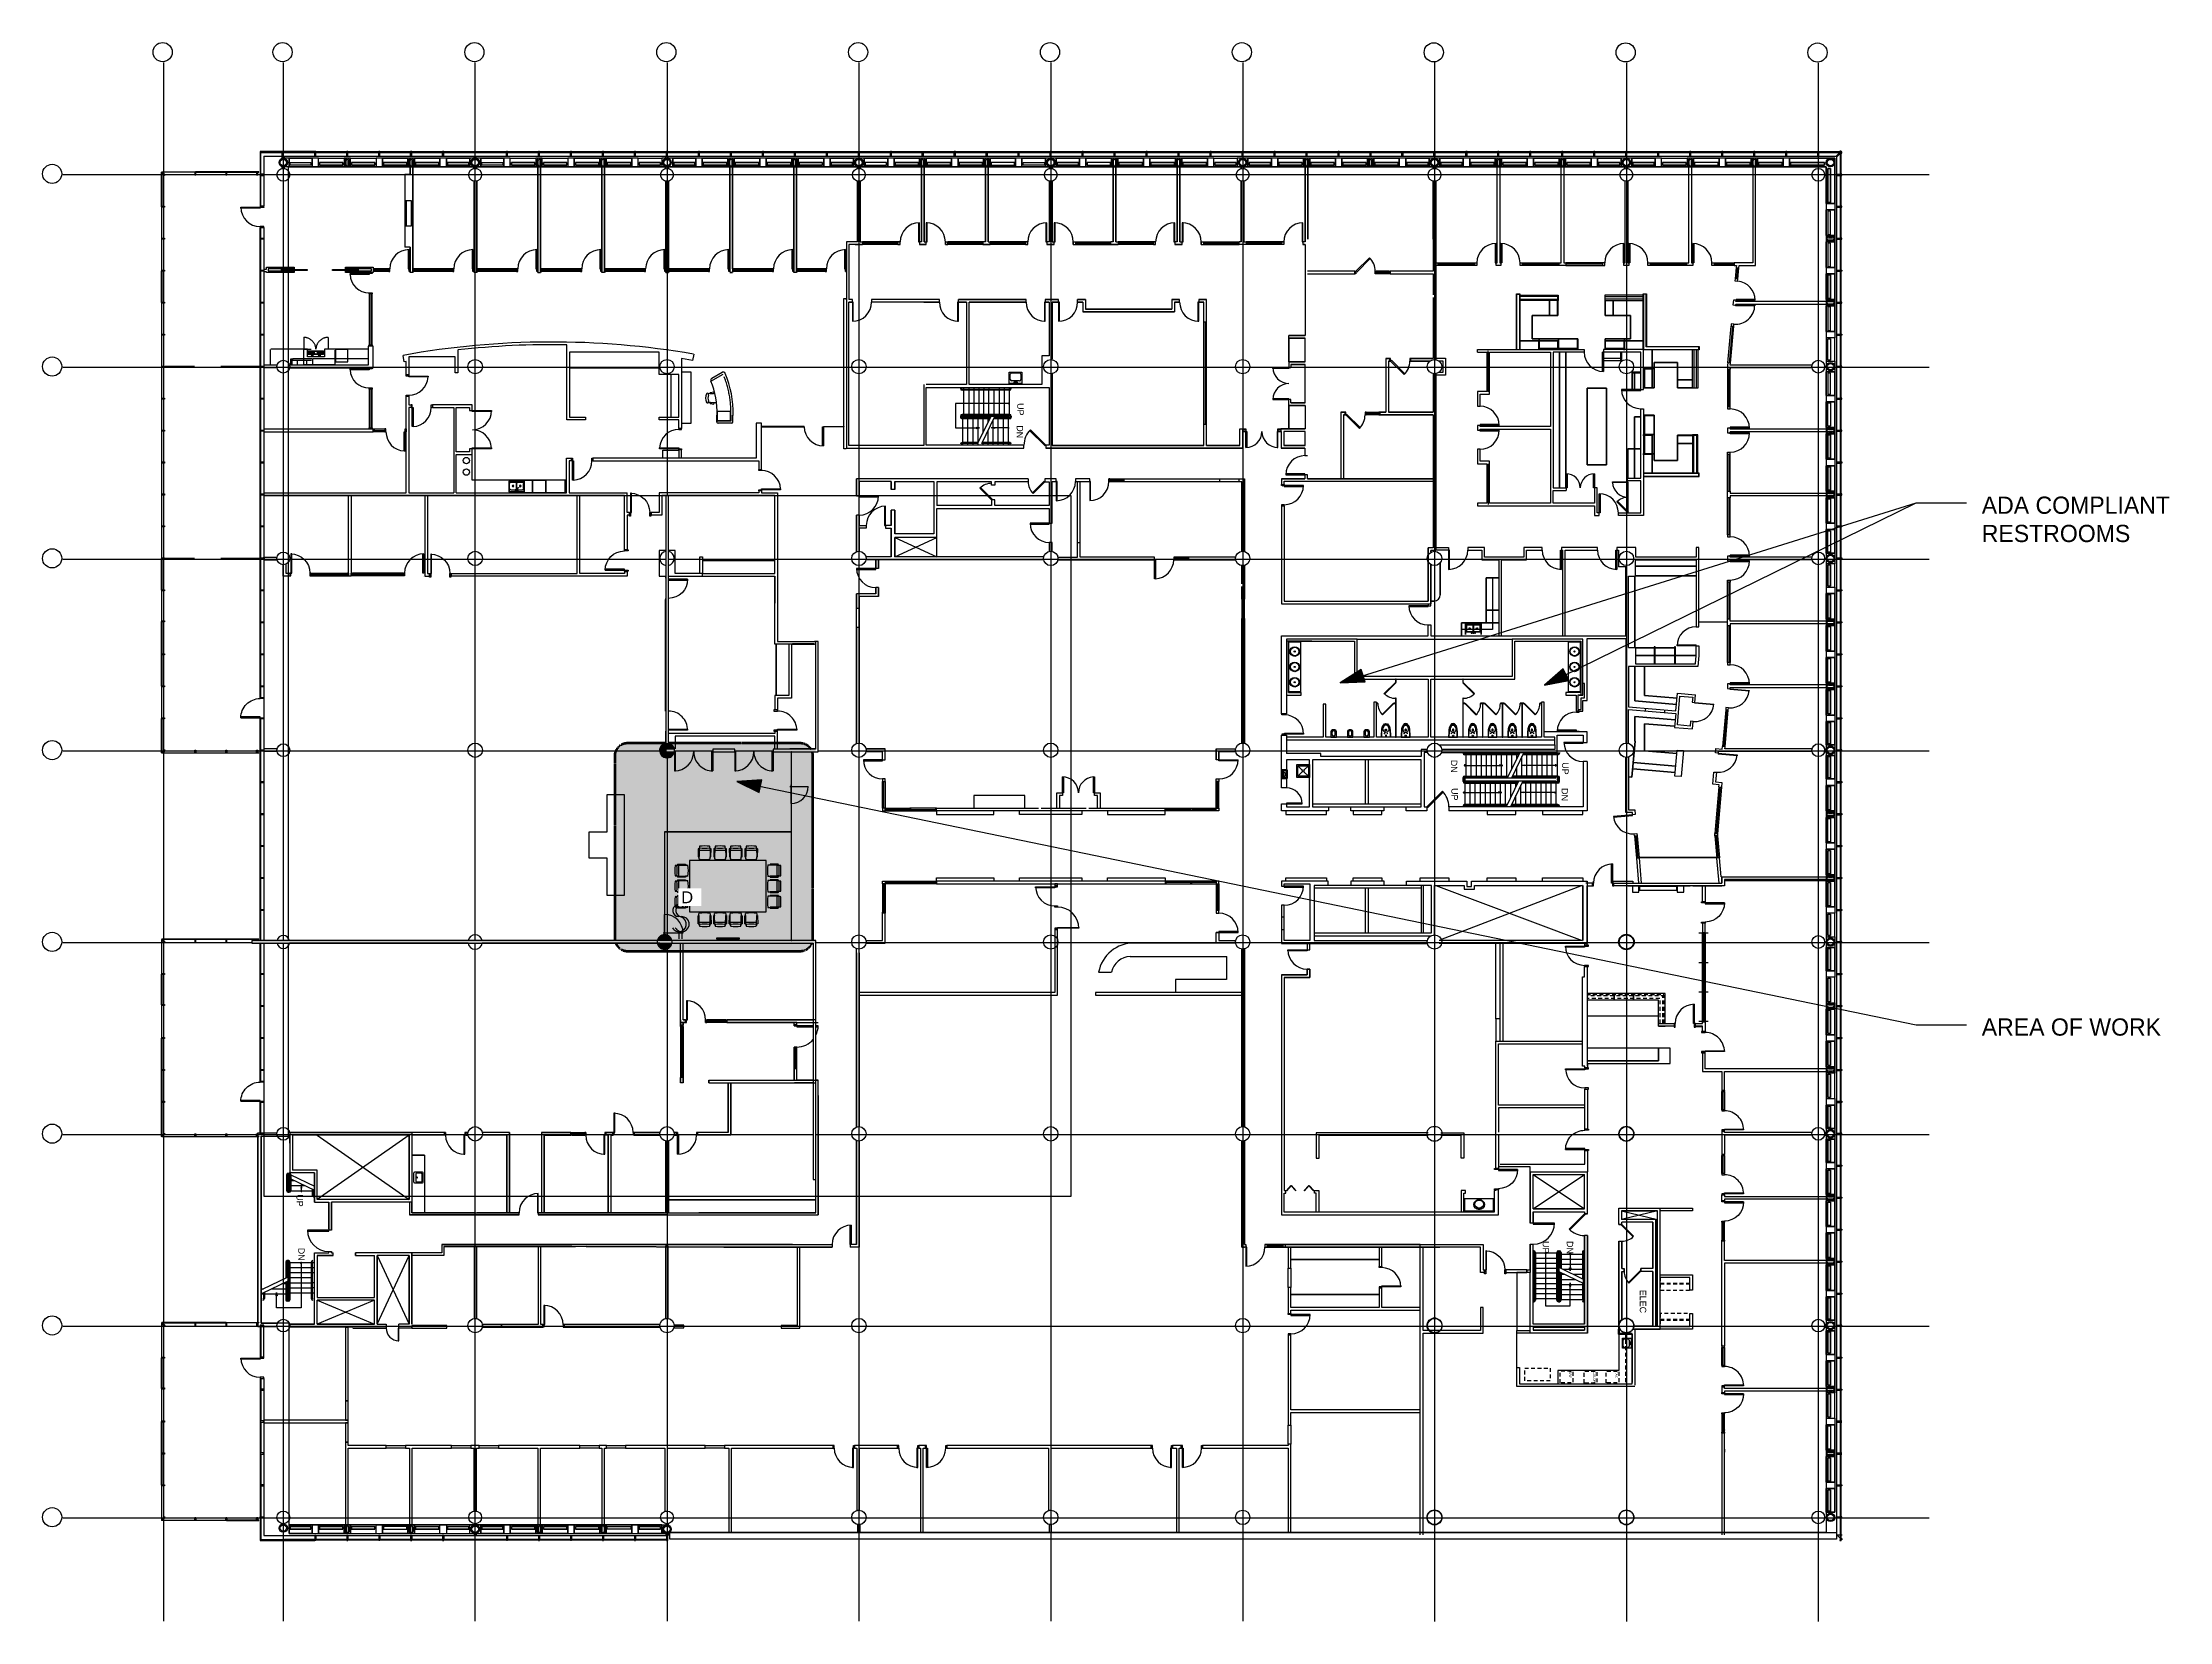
# Model space of a CAD drawing. Header units: inches. Extents: x 1756 to 10721, y -35 to 3002.
# Drawn here: x 6635 to 10626, y 38 to 3002 of the extents above; entities that cross this region are included whole.
import ezdxf

# ---------------------------------------------------------------- set-up
doc = ezdxf.new("R2010")
doc.units = ezdxf.units.IN
doc.header["$MEASUREMENT"] = 0
for name, pattern in [('Dash 1_8_', [0.25, 0.125, -0.125]), ('IMPORT-CENTER2 _2_', [1.125, 0.75, -0.125, 0.125, -0.125]), ('IMPORT-DGN Style 2 _2_', [122.782872, 73.669723, -49.113149]), ('IMPORT-DGN Style 3 _2_', [160.735309, 114.810935, -45.924374]), ('IMPORT-DGN_STYLE_2', [12, 7.2, -4.8]), ('IMPORT-INVISIBLE', [1000, 0, -1000])]:
    doc.linetypes.add(name, pattern=pattern)
for name, color, linetype, lineweight in [('A-ANNO-NOTE', 131, 'Continuous', 9), ('A-COLS-EXST', 250, 'Continuous', 9), ('A-DETL', 90, 'Continuous', 9), ('A-DETL-GENF', 92, 'Continuous', 9), ('A-DOOR', 31, 'Continuous', 18), ('A-Eqpm', 250, 'Continuous', 9), ('A-FINE', 250, 'Continuous', 9), ('A-FLOR', 192, 'Continuous', 18), ('A-flor-case', 250, 'Continuous', 9), ('A-flor-pfix', 250, 'Continuous', 9), ('A-FLOR-SPCL', 250, 'Continuous', 9), ('A-flor-strs', 250, 'Continuous', 9), ('A-FLOR-WDWK', 250, 'Continuous', 9), ('A-FURN', 250, 'Continuous', 9), ('A-glaz', 250, 'Continuous', 9), ('A-GLAZ-CURT', 52, 'Continuous', 18), ('A-GLAZ-SILL', 250, 'Continuous', 9), ('A-GRID', 250, 'Continuous', 9), ('A-ROOF-LEVL', 250, 'Continuous', 9), ('A-THIN', 250, 'Continuous', 9), ('A-WALL', 113, 'Continuous', 18), ('A-WALL-EXST', 250, 'Continuous', 9), ('A-WALL-FULL', 170, 'Continuous', 25), ('A-WALL-HEAD', 250, 'IMPORT-INVISIBLE', 9), ('A-Wall-Open', 250, 'Continuous', 9), ('A-WALL-PATT', 111, 'Continuous', 18), ('A-WALL-PRHT', 250, 'Continuous', 9), ('A-XFIN', 250, 'Continuous', 9), ('FM-ROOM-IDEN', 250, 'Continuous', 9), ('G-ANNO-TEXT', 231, 'Continuous', 9), ('I-FURN', 30, 'Continuous', 9), ('I-WALL', 2, 'Continuous', 18), ('Occupancy Load Calculation', 250, 'Continuous', 9), ('P-FIXT', 250, 'Continuous', 9), ('P-Flor-Fixt', 250, 'Continuous', 9), ('Q-CASE', 31, 'Continuous', 9), ('S-Cols', 250, 'Continuous', 9), ('USB 03_modified_dwg', 252, 'Continuous', 9)]:
    doc.layers.add(name, color=color, linetype=linetype, lineweight=lineweight)
doc.styles.add('Arial_2', font='arial.ttf', dxfattribs={"width": 0.777336, "height": 4.5})
doc.styles.add('Arial_3', font='arial.ttf', dxfattribs={"height": 12})
doc.styles.add('Arial_4', font='arial.ttf', dxfattribs={"height": 22.129491})
doc.styles.add('Century Gothic_1', font='GOTHIC.TTF', dxfattribs={"height": 32.335016})
doc.styles.add('romans', font='romans__.ttf', dxfattribs={"height": 0.001})

# ---------------------------------------------------------------- blocks, each defined once
blk = doc.blocks.new('Frameless Glass Panel - one-407092-Overall Floor Plan')
at = {"layer": 'A-GLAZ-CURT', "lineweight": 9}
blk.add_hatch(color=253, dxfattribs=at).paths.add_polyline_path([(-22.125, -0.25), (22.125, -0.25), (22.125, 0.25), (-22.125, 0.25)], flags=0)
for p, q in [((22.125, 0.25), (-22.125, 0.25)), ((-22.125, 0.25), (-22.125, -0.25)), ((22.125, -0.25), (22.125, 0.25)), ((-22.125, -0.25), (22.125, -0.25))]:
    blk.add_line(p, q, dxfattribs=at)
blk = doc.blocks.new('Frameless Glass Panel - one-407093-Overall Floor Plan')
at = {"layer": 'A-GLAZ-CURT', "lineweight": 9}
blk.add_hatch(color=253, dxfattribs=at).paths.add_polyline_path([(-26.375, -0.25), (26.375, -0.25), (26.375, 0.25), (-26.375, 0.25)], flags=0)
for p, q in [((26.375, 0.25), (-26.375, 0.25)), ((-26.375, 0.25), (-26.375, -0.25)), ((26.375, -0.25), (26.375, 0.25)), ((-26.375, -0.25), (26.375, -0.25))]:
    blk.add_line(p, q, dxfattribs=at)
blk = doc.blocks.new('Frameless Glass Panel - one-407094-Overall Floor Plan')
at = {"layer": 'A-GLAZ-CURT', "lineweight": 9}
blk.add_hatch(color=253, dxfattribs=at).paths.add_polyline_path([(-26.25, -0.25), (26.25, -0.25), (26.25, 0.25), (-26.25, 0.25)], flags=0)
for p, q in [((26.25, 0.25), (-26.25, 0.25)), ((-26.25, 0.25), (-26.25, -0.25)), ((26.25, -0.25), (26.25, 0.25)), ((-26.25, -0.25), (26.25, -0.25))]:
    blk.add_line(p, q, dxfattribs=at)
blk = doc.blocks.new('Door - Frameless Glass Panel - one-409535-Overall Floor Plan')
at = {"layer": 'A-DOOR', "color": 55, "lineweight": 9}
for p, q in [((-17.4, -0.8), (-17.4, 0.7)), ((17.4, 0.7), (-17.4, 0.7)), ((-14.6, -2.7), (-14.6, 32)), ((17.4, 0.7), (17.4, -0.8)), ((-17.4, -0.8), (17.4, -0.8))]:
    blk.add_line(p, q, dxfattribs=at)
blk.add_arc((-14.6, 0), 32, 360, 90, dxfattribs=at)
blk = doc.blocks.new('Frameless Glass Panel - one-407096-Overall Floor Plan')
at = {"layer": 'A-GLAZ-CURT', "lineweight": 9}
blk.add_hatch(color=253, dxfattribs=at).paths.add_polyline_path([(-30.875, -0.25), (30.875, -0.25), (30.875, 0.25), (-30.875, 0.25)], flags=0)
for p, q in [((30.875, 0.25), (-30.875, 0.25)), ((-30.875, 0.25), (-30.875, -0.25)), ((30.875, -0.25), (30.875, 0.25)), ((-30.875, -0.25), (30.875, -0.25))]:
    blk.add_line(p, q, dxfattribs=at)
blk = doc.blocks.new('Frameless Glass Panel - one-428253-Overall Floor Plan')
at = {"layer": 'A-GLAZ-CURT', "lineweight": 9}
for p, q in [((19.5, 0.2), (-19.5, 0.2)), ((-19.5, 0.2), (-19.5, -0.2)), ((19.5, -0.2), (19.5, 0.2)), ((-19.5, -0.2), (19.5, -0.2))]:
    blk.add_line(p, q, dxfattribs=at)
blk = doc.blocks.new('Frameless Glass Panel - one-428302-Overall Floor Plan')
at = {"layer": 'A-GLAZ-CURT', "lineweight": 9}
for p, q in [((19.1, 0.3), (-19.1, 0.3)), ((-19.1, 0.3), (-19.1, -0.3)), ((19.1, -0.3), (19.1, 0.3)), ((-19.1, -0.3), (19.1, -0.3))]:
    blk.add_line(p, q, dxfattribs=at)
blk = doc.blocks.new('Door - Frameless Glass Panel - one-428303-Overall Floor Plan')
at = {"layer": 'A-DOOR', "lineweight": 9}
for p, q in [((-18.8, -0.7), (-18.8, 0.8)), ((18.7, 0.8), (-18.8, 0.8)), ((-16, 2.7), (-16, -34.7)), ((18.7, 0.8), (18.7, -0.7)), ((-18.8, -0.7), (18.7, -0.7))]:
    blk.add_line(p, q, dxfattribs=at)
blk.add_arc((-16, 0), 34.7, 270, 0, dxfattribs=at)
blk = doc.blocks.new('Casework 1 - Casework 1-376403-Overall Floor Plan')
at = {"layer": 'Q-CASE'}
for p, q in [((2148.3, 1466.2), (2004.3, 1466.2)), ((2004.3, 1466.2), (2004.3, 1370.2)), ((2148.3, 1370.2), (2148.3, 1466.2)), ((2004.3, 1370.2), (2148.3, 1370.2))]:
    blk.add_line(p, q, dxfattribs=at)
blk = doc.blocks.new('Haworth_Chair_s_con-Swivel - Swivel Chair-380145-Overall Floor Plan')
at = {"layer": 'I-FURN'}
for p, q in [((-7.6, 14.1), (-7.4, -0.7)), ((-5.7, 14.1), (-5.9, -0.7)), ((-5.4, 14.7), (-5.5, 13.5)), ((-5.1, 17.7), (-5.4, 14.7)), ((14.4, 14.7), (14.1, 17.7)), ((14.4, 14.7), (14.5, 13.5)), ((14.7, 14.1), (14.9, -0.7)), ((16.4, -0.7), (16.6, 14.1)), ((-6.1, -0.9), (-6.1, -5.1)), ((15.1, -5.1), (15.1, -0.9))]:
    blk.add_line(p, q, dxfattribs=at)
for centre, radius, start, end in [((-3.9, 4.4), 10.4, 98.0615, 110.4198), ((4.5, 549.3), 537.7, 268.9084, 271.0913), ((-0.1, 17.2), 5.04, 175.7159, 197.9267), ((-0.1, 17.2), 5.04, 161.8436, 173.6194), ((4.5, -66.9), 86.2, 83.7379, 96.2621), ((4.5, 91.6), 76.6, 262.9413, 277.0587), ((9.1, 17.2), 5.04, 6.3806, 18.1564), ((9.1, 17.2), 5.04, 342.0733, 4.2841), ((12.9, 4.4), 10.4, 69.5802, 81.9385), ((4.5, 49.5), 55.7, 258.978, 281.022)]:
    blk.add_arc(centre, radius, start, end, dxfattribs=at)
for centre, start_param, end_param in [((-6.6, -0.7), 5.626442, 6.277467), ((-6.6, -0.7), 6.10915, 6.277467), ((15.6, -0.7), 3.147311, 3.801887)]:
    blk.add_ellipse(centre, major_axis=(0.739, 0), ratio=0.427808, start_param=start_param, end_param=end_param, dxfattribs=at)
for points, knots in [([(-7.4, -0.7), (-7.4, -0.7), (-7.4, -0.8), (-7.3, -0.8), (-7.3, -0.9), (-7.2, -1), (-7, -1), (-6.7, -1), (-6.4, -1), (-6.2, -1), (-6.1, -0.9), (-6.1, -0.9)], [0, 0, 0, 0, 0.076923, 0.153846, 0.230769, 0.307692, 0.461538, 0.615385, 0.769231, 0.884615, 1, 1, 1, 1]), ([(15.1, -0.9), (15.1, -0.9), (15.3, -1), (15.5, -1), (15.8, -1), (16.1, -1), (16.3, -0.9), (16.4, -0.8), (16.4, -0.7)], [0, 0, 0, 0, 0.153846, 0.307692, 0.461538, 0.615385, 0.807692, 1, 1, 1, 1])]:
    blk.add_open_spline(points, degree=3, knots=knots, dxfattribs=at)
blk = doc.blocks.new('Haworth_Chair_s_con-Swivel - Swivel Chair-380791-Overall Floor Plan')
at = {"layer": 'I-FURN'}
for p, q in [((-7.6, -14.1), (-7.4, 0.7)), ((-6.1, 0.9), (-6.1, 5.1)), ((-5.7, -14.1), (-5.9, 0.7)), ((14.7, -14.1), (14.9, 0.7)), ((15.1, 5.1), (15.1, 0.9)), ((16.4, 0.7), (16.6, -14.1)), ((-5.4, -14.7), (-5.5, -13.5)), ((-5.1, -17.7), (-5.4, -14.7)), ((14.4, -14.7), (14.1, -17.7)), ((14.4, -14.7), (14.5, -13.5))]:
    blk.add_line(p, q, dxfattribs=at)
for centre, radius, start, end in [((4.5, -49.5), 55.7, 78.978, 101.022), ((-3.9, -4.4), 10.4, 249.5802, 261.9385), ((4.5, -549.3), 537.7, 88.9087, 91.0916), ((-0.1, -17.2), 5.04, 162.0733, 184.2841), ((-0.1, -17.2), 5.04, 186.3806, 198.1564), ((4.5, -91.6), 76.6, 82.9413, 97.0587), ((4.5, 66.9), 86.2, 263.7379, 276.2621), ((9.1, -17.2), 5.04, 355.7159, 17.9267), ((9.1, -17.2), 5.04, 341.8436, 353.6194), ((12.9, -4.4), 10.4, 278.0615, 290.4198)]:
    blk.add_arc(centre, radius, start, end, dxfattribs=at)
for centre, start_param, end_param in [((-6.6, 0.7), 0.005718, 0.656743), ((-6.6, 0.7), 0.005718, 0.174035), ((15.6, 0.7), 2.481298, 3.135875)]:
    blk.add_ellipse(centre, major_axis=(0.739, 0), ratio=0.427808, start_param=start_param, end_param=end_param, dxfattribs=at)
for points, knots in [([(-7.4, 0.7), (-7.4, 0.8), (-7.3, 0.9), (-7.1, 1), (-6.8, 1), (-6.5, 1), (-6.3, 1), (-6.1, 0.9), (-6.1, 0.9)], [-1, -1, -1, -1, -0.807692, -0.615385, -0.461538, -0.307692, -0.153846, 0, 0, 0, 0]), ([(15.1, 0.9), (15.1, 0.9), (15.2, 1), (15.4, 1), (15.7, 1), (16, 1), (16.2, 1), (16.3, 0.9), (16.3, 0.8), (16.4, 0.8), (16.4, 0.7), (16.4, 0.7)], [-1, -1, -1, -1, -0.884615, -0.769231, -0.615385, -0.461538, -0.307692, -0.230769, -0.153846, -0.076923, 0, 0, 0, 0])]:
    blk.add_open_spline(points, degree=3, knots=knots, dxfattribs=at)
blk = doc.blocks.new('Walls 1 - Walls 1-381744-Overall Floor Plan')
at = {"layer": 'A-WALL', "lineweight": 9}
blk.add_hatch(color=253, dxfattribs=at).paths.add_polyline_path([(1960.9, 1659), (1963.5, 1659), (1966, 1659.6), (1968.4, 1660.5), (1970.6, 1661.9), (1972.7, 1664), (1974.1, 1665.8), (1975.2, 1668.2), (1975.7, 1670.7), (1959.8, 1670.7), (1959.8, 1675.7), (1975.7, 1675.7), (1975.1, 1678), (1974.1, 1680.1), (1972.5, 1682.2), (1970.6, 1683.9), (1969.1, 1685), (1967, 1686), (1964.7, 1686.7), (1962.3, 1687), (1959.4, 1686.7), (1957.1, 1686), (1954.9, 1685), (1953, 1683.7), (1951.3, 1682), (1949.9, 1680), (1948.9, 1677.8), (1948.2, 1675.4), (1948, 1673), (1948.2, 1670.4), (1949.2, 1667.4), (1950.1, 1665.5), (1951.7, 1663.5), (1953.6, 1661.7), (1955.9, 1660.4), (1958.3, 1659.5), (1960.7, 1659)], flags=0)
at = {"layer": 'A-WALL', "lineweight": 15, "flags": 128}
for points in [[(1959.8, 1686.8), (1957.4, 1686.2), (1955.1, 1685.2), (1953.1, 1683.8), (1951.3, 1682), (1949.9, 1680), (1948.9, 1677.8), (1948.2, 1675.4), (1948, 1673)], [(1975.7, 1675.7), (1975.1, 1678), (1974.1, 1680.1), (1972.7, 1682), (1971, 1683.7), (1969.1, 1685), (1967, 1686), (1964.8, 1686.7)]]:
    blk.add_lwpolyline(points, dxfattribs=at)
at = {"layer": 'A-WALL', "lineweight": 15}
blk.add_arc((1962, 1673), 14, 180, 350.763, dxfattribs=at)
blk = doc.blocks.new('Walls 2 - Walls 1-381805-Overall Floor Plan')
at = {"layer": 'A-WALL', "lineweight": 15}
h = blk.add_hatch(color=53, dxfattribs=at)
h.paths.add_polyline_path([(1958.8, 1299.5), (1961.3, 1300), (1963.7, 1300.9), (1965.9, 1302.3), (1967.8, 1304), (1969.4, 1306.1), (1970.6, 1308.4), (1971.3, 1311.2), (1943.7, 1311.2), (1943.7, 1310.9), (1944.4, 1308.4), (1945.6, 1306.1), (1947.2, 1304), (1949.1, 1302.3), (1951.3, 1300.9), (1953.7, 1300), (1956.2, 1299.5)], flags=0)
h.paths.add_polyline_path([(1943.8, 1316.2), (1971.2, 1316.2), (1970.6, 1318.5), (1969.4, 1320.8), (1967.8, 1322.9), (1965.9, 1324.6), (1963.7, 1326), (1961.3, 1326.9), (1958.3, 1327.4), (1956.2, 1327.4), (1953.7, 1326.9), (1951.3, 1326), (1949.1, 1324.6), (1947.2, 1322.9), (1945.6, 1320.8), (1944.4, 1318.5)], flags=0)
for start, end in [(0, 180), (180, 360)]:
    blk.add_arc((1957.5, 1313.5), 14, start, end, dxfattribs=at)
blk = doc.blocks.new('Door-Double-Flush_Panel - 72_ x 100_-383158-Overall Floor Plan')
at = {"layer": 'A-DOOR', "lineweight": 9}
for p, q in [((-36, 2.5), (-36, 38.5)), ((-36, 38.5), (-34, 38.5)), ((-34, 2.5), (-36, 2.5)), ((-34, 38.5), (-34, 2.5)), ((36, 38.5), (34, 38.5)), ((34, 38.5), (34, 2.5)), ((34, 2.5), (36, 2.5)), ((36, 2.5), (36, 38.5))]:
    blk.add_line(p, q, dxfattribs=at)
at = {"layer": 'A-DOOR', "color": 55, "lineweight": 9}
for centre, start, end in [((-36, 2.5), 360, 90), ((36, 2.5), 90, 180)]:
    blk.add_arc(centre, 36, start, end, dxfattribs=at)
blk = doc.blocks.new('Television-Plasma - one-394688-Overall Floor Plan')
at = {"layer": 'I-FURN'}
for p, q in [((-17.25, -1), (-17.25, 0)), ((-17.25, 0), (21.75, 0)), ((21.75, 0), (21.75, -1)), ((23.75, -1), (-19.25, -1)), ((-19.25, -1), (-19.25, -2.5)), ((-19.25, -2.5), (23.75, -2.5)), ((23.75, -2.5), (23.75, -1))]:
    blk.add_line(p, q, dxfattribs=at)
blk = doc.blocks.new('Casework 2 - Casework 1-395493-Overall Floor Plan')
at = {"layer": 'Q-CASE', "color": 55}
for p, q in [((1882.5, 1589.7), (1849, 1589.7)), ((1849, 1589.7), (1849, 1519.5)), ((1882.5, 1401.2), (1882.5, 1589.7)), ((1849, 1519.5), (1815.5, 1519.5)), ((1815.5, 1519.5), (1815.5, 1471.5)), ((1815.5, 1471.5), (1849, 1471.5)), ((1849, 1471.5), (1849, 1401.2)), ((1849, 1401.2), (1882.5, 1401.2))]:
    blk.add_line(p, q, dxfattribs=at)
blk = doc.blocks.new('USB 03_modified_dwg_ADO001-412553-Overall Floor Plan')
at = {"layer": 'A-DOOR', "color": 250, "lineweight": 9, "flags": 128}
blk.add_lwpolyline([(2216.9, 1405.2), (2187.9, 1376.2), (2189.3, 1374.8), (2218.3, 1403.7)], dxfattribs=at)
at = {"layer": 'A-DOOR', "color": 250, "lineweight": 9}
blk.add_arc((2187.9, 1376.2), 41, 0, 45, dxfattribs=at)
blk = doc.blocks.new('USB 03_modified_dwg_ADO101-412554-Overall Floor Plan')
at = {"layer": 'A-DOOR', "color": 250, "lineweight": 9, "flags": 128}
blk.add_lwpolyline([(2454.4, 583.2), (2483.4, 612.2), (2484.8, 610.8), (2455.8, 581.8)], dxfattribs=at)
at = {"layer": 'A-DOOR', "color": 250, "lineweight": 9}
blk.add_arc((2483.4, 612.2), 41, 225, 270, dxfattribs=at)
blk = doc.blocks.new('USB 03_modified_dwg_ADO001-412555-Overall Floor Plan')
at = {"layer": 'A-DOOR', "color": 250, "lineweight": 9, "flags": 128}
blk.add_lwpolyline([(2575.5, 569.8), (2553.6, 591.7), (2552.6, 590.7), (2574.5, 568.8)], dxfattribs=at)
at = {"layer": 'A-DOOR', "color": 250, "lineweight": 9}
blk.add_arc((2553.6, 591.7), 31, 270, 315, dxfattribs=at)
blk = doc.blocks.new('USB 03_modified_dwg_ADO101-412556-Overall Floor Plan')
at = {"layer": 'A-DOOR', "color": 250, "lineweight": 9, "flags": 128}
blk.add_lwpolyline([(2566.9, 481.9), (2588.8, 503.9), (2587.8, 504.9), (2565.9, 483)], dxfattribs=at)
at = {"layer": 'A-DOOR', "color": 250, "lineweight": 9}
blk.add_arc((2588.8, 503.9), 31, 180, 225, dxfattribs=at)
blk = doc.blocks.new('USB 03_modified_dwg_ADO101-412557-Overall Floor Plan')
at = {"layer": 'A-DOOR', "color": 250, "lineweight": 9, "flags": 128}
blk.add_lwpolyline([(1443.7, 2083.7), (1472.7, 2054.7), (1471.3, 2053.3), (1442.3, 2082.2)], dxfattribs=at)
at = {"layer": 'A-DOOR', "color": 250, "lineweight": 9}
blk.add_arc((1472.7, 2054.7), 41, 135, 180, dxfattribs=at)
blk = doc.blocks.new('USB 03_modified_dwg_ADO001-412558-Overall Floor Plan')
at = {"layer": 'A-DOOR', "color": 250, "lineweight": 9, "flags": 128}
blk.add_lwpolyline([(1349.2, 1974.2), (1371.1, 1952.2), (1372.2, 1953.3), (1350.3, 1975.2)], dxfattribs=at)
at = {"layer": 'A-DOOR', "color": 250, "lineweight": 9}
blk.add_arc((1371.1, 1952.2), 31, 90, 135, dxfattribs=at)
blk = doc.blocks.new('USB 03_modified_dwg_ADO001-412559-Overall Floor Plan')
at = {"layer": 'A-DOOR', "color": 250, "lineweight": 9, "flags": 128}
blk.add_lwpolyline([(1448.8, 1964.2), (1470.7, 1986.1), (1469.6, 1987.2), (1447.7, 1965.3)], dxfattribs=at)
at = {"layer": 'A-DOOR', "color": 250, "lineweight": 9}
blk.add_arc((1470.7, 1986.1), 31, 180, 225, dxfattribs=at)
blk = doc.blocks.new('USB 03_modified_dwg_ADO102-412560-Overall Floor Plan')
at = {"layer": 'A-DOOR', "color": 250, "lineweight": 9, "flags": 128}
blk.add_lwpolyline([(1954, 1382.9), (1924, 1382.9), (1924, 1381.5), (1954, 1381.5)], dxfattribs=at)
at = {"layer": 'A-DOOR', "color": 250, "lineweight": 9}
blk.add_arc((1924, 1381.5), 30, 0, 90, dxfattribs=at)
blk = doc.blocks.new('USB 03_modified_dwg_AA13A-412561-Overall Floor Plan')
at = {"layer": 'A-WALL', "color": 250, "lineweight": 9}
for p, q in [((1917.1, 1442), (1922.9, 1439)), ((1918.2, 1431.7), (1922.9, 1435.5))]:
    blk.add_line(p, q, dxfattribs=at)
at = {"layer": 'A-WALL', "color": 250, "lineweight": 9, "flags": 128}
for points in [[(1925.5, 1445.2), (1925.5, 1429.2), (1915, 1429.2), (1915, 1445.2)], [(1924.4, 1443.6), (1916, 1443.6), (1916, 1430.8), (1924.4, 1430.8)], [(1917.6, 1431.6), (1916.6, 1431.6), (1916.6, 1433.2), (1917.6, 1433.2)]]:
    blk.add_lwpolyline(points, close=True, dxfattribs=at)
at = {"layer": 'A-WALL', "color": 250, "lineweight": 9}
blk.add_ellipse((1922.9, 1437.2), major_axis=(0, 1.17), ratio=0.65625, dxfattribs=at)
blk = doc.blocks.new('USB 03_modified_dwg_ADO102-412564-Overall Floor Plan')
at = {"layer": 'A-DOOR', "color": 250, "lineweight": 9, "flags": 128}
blk.add_lwpolyline([(2445, 1495.2), (2480.9, 1495.2), (2480.9, 1497), (2444.9, 1497)], dxfattribs=at)
at = {"layer": 'A-DOOR', "color": 250, "lineweight": 9}
blk.add_arc((2480.9, 1497), 36, 180, 270, dxfattribs=at)
blk = doc.blocks.new('USB 03_modified_dwg_ADO102-412565-Overall Floor Plan')
at = {"layer": 'A-DOOR', "color": 250, "lineweight": 9, "flags": 128}
blk.add_lwpolyline([(87.5, 579.2), (127.5, 579.2), (127.5, 581.2), (87.5, 581.2)], dxfattribs=at)
at = {"layer": 'A-DOOR', "color": 250, "lineweight": 9}
blk.add_arc((127.5, 581.2), 40, 180, 270, dxfattribs=at)
blk = doc.blocks.new('USB 03_modified_dwg_ADO002-412567-Overall Floor Plan')
at = {"layer": 'A-DOOR', "color": 250, "lineweight": 9, "flags": 128}
blk.add_lwpolyline([(1122.7, 1957.9), (1158.7, 1957.9), (1158.7, 1959.6), (1122.7, 1959.6)], close=True, dxfattribs=at)
at = {"layer": 'A-DOOR', "color": 250, "lineweight": 9}
blk.add_arc((1122.7, 1959.6), 36, 270, 0, dxfattribs=at)
blk = doc.blocks.new('USB 03_modified_dwg_ADO102-412568-Overall Floor Plan')
at = {"layer": 'A-DOOR', "color": 250, "lineweight": 9, "flags": 128}
blk.add_lwpolyline([(1170.2, 1940), (1170.2, 1904.1), (1171.9, 1904.1), (1171.9, 1940.1)], dxfattribs=at)
at = {"layer": 'A-DOOR', "color": 250, "lineweight": 9}
blk.add_arc((1171.9, 1904.1), 36, 90, 180, dxfattribs=at)
blk = doc.blocks.new('USB 03_modified_dwg_ADO002-412569-Overall Floor Plan')
at = {"layer": 'A-DOOR', "color": 250, "lineweight": 9, "flags": 128}
blk.add_lwpolyline([(1920, 1225.4), (1956, 1225.4), (1956, 1227.1), (1920, 1227.1)], close=True, dxfattribs=at)
at = {"layer": 'A-DOOR', "color": 250, "lineweight": 9}
blk.add_arc((1920, 1227.1), 36, 270, 0, dxfattribs=at)
blk = doc.blocks.new('USB 03_modified_dwg_ADO002-412570-Overall Floor Plan')
at = {"layer": 'A-DOOR', "color": 250, "lineweight": 9, "flags": 128}
blk.add_lwpolyline([(1959, 2000.8), (1923, 2000.8), (1923, 1999.1), (1959, 1999.1)], close=True, dxfattribs=at)
at = {"layer": 'A-DOOR', "color": 250, "lineweight": 9}
blk.add_arc((1959, 1999.1), 36, 90, 180, dxfattribs=at)
blk = doc.blocks.new('USB 03_modified_dwg_ADO002-412571-Overall Floor Plan')
at = {"layer": 'A-DOOR', "color": 250, "lineweight": 9, "flags": 128}
blk.add_lwpolyline([(2387.4, 592.8), (2427.1, 592.8), (2427.1, 594.7), (2387.4, 594.7)], close=True, dxfattribs=at)
at = {"layer": 'A-DOOR', "color": 250, "lineweight": 9}
blk.add_arc((2387.4, 594.7), 39.7, 270, 0, dxfattribs=at)
blk = doc.blocks.new('USB 03_modified_dwg_ADO002-412575-Overall Floor Plan')
at = {"layer": 'A-DOOR', "color": 250, "lineweight": 9, "flags": 128}
blk.add_lwpolyline([(1250, 2436.3), (1250, 2472.3), (1248.2, 2472.3), (1248.2, 2436.3)], close=True, dxfattribs=at)
at = {"layer": 'A-DOOR', "color": 250, "lineweight": 9}
blk.add_arc((1248.2, 2436.3), 36, 0, 90, dxfattribs=at)
blk = doc.blocks.new('USB 03_modified_dwg_ADO102-412576-Overall Floor Plan')
at = {"layer": 'A-DOOR', "color": 250, "lineweight": 9, "flags": 128}
blk.add_lwpolyline([(1233.8, 2472.3), (1233.8, 2436.3), (1235.5, 2436.3), (1235.5, 2472.3)], dxfattribs=at)
at = {"layer": 'A-DOOR', "color": 250, "lineweight": 9}
blk.add_arc((1235.5, 2436.3), 36, 90, 180, dxfattribs=at)
blk = doc.blocks.new('USB 03_modified_dwg_ADO002-412577-Overall Floor Plan')
at = {"layer": 'A-DOOR', "color": 250, "lineweight": 9, "flags": 128}
blk.add_lwpolyline([(1490.1, 2436.3), (1490.1, 2472.3), (1488.3, 2472.3), (1488.3, 2436.3)], close=True, dxfattribs=at)
at = {"layer": 'A-DOOR', "color": 250, "lineweight": 9}
blk.add_arc((1488.3, 2436.3), 36, 0, 90, dxfattribs=at)
blk = doc.blocks.new('USB 03_modified_dwg_ADO002-412578-Overall Floor Plan')
at = {"layer": 'A-DOOR', "color": 250, "lineweight": 9, "flags": 128}
blk.add_lwpolyline([(1730.2, 2436.3), (1730.2, 2472.3), (1728.4, 2472.3), (1728.4, 2436.3)], close=True, dxfattribs=at)
at = {"layer": 'A-DOOR', "color": 250, "lineweight": 9}
blk.add_arc((1728.4, 2436.3), 36, 0, 90, dxfattribs=at)
blk = doc.blocks.new('USB 03_modified_dwg_ADO102-412579-Overall Floor Plan')
at = {"layer": 'A-DOOR', "color": 250, "lineweight": 9, "flags": 128}
blk.add_lwpolyline([(1713.1, 2472.3), (1713.1, 2436.3), (1714.8, 2436.3), (1714.8, 2472.3)], dxfattribs=at)
at = {"layer": 'A-DOOR', "color": 250, "lineweight": 9}
blk.add_arc((1714.8, 2436.3), 36, 90, 180, dxfattribs=at)
blk = doc.blocks.new('USB 03_modified_dwg_ADO102-412580-Overall Floor Plan')
at = {"layer": 'A-DOOR', "color": 250, "lineweight": 9, "flags": 128}
blk.add_lwpolyline([(1473, 2472.3), (1473, 2436.3), (1474.7, 2436.3), (1474.7, 2472.3)], dxfattribs=at)
at = {"layer": 'A-DOOR', "color": 250, "lineweight": 9}
blk.add_arc((1474.7, 2436.3), 36, 90, 180, dxfattribs=at)
blk = doc.blocks.new('USB 03_modified_dwg_ADO102-412581-Overall Floor Plan')
at = {"layer": 'A-DOOR', "color": 250, "lineweight": 9, "flags": 128}
blk.add_lwpolyline([(1953.5, 2472.3), (1953.5, 2436.3), (1955.2, 2436.3), (1955.2, 2472.3)], dxfattribs=at)
at = {"layer": 'A-DOOR', "color": 250, "lineweight": 9}
blk.add_arc((1955.2, 2436.3), 36, 90, 180, dxfattribs=at)
blk = doc.blocks.new('USB 03_modified_dwg_ADO002-412584-Overall Floor Plan')
at = {"layer": 'A-DOOR', "color": 250, "lineweight": 9, "flags": 128}
blk.add_lwpolyline([(1307.2, 2323.3), (1307.2, 2287.3), (1309, 2287.3), (1309, 2323.3)], close=True, dxfattribs=at)
at = {"layer": 'A-DOOR', "color": 250, "lineweight": 9}
blk.add_arc((1309, 2323.3), 36, 180, 270, dxfattribs=at)
blk = doc.blocks.new('USB 03_modified_dwg_ADO002-412585-Overall Floor Plan')
at = {"layer": 'A-DOOR', "color": 250, "lineweight": 9, "flags": 128}
blk.add_lwpolyline([(1470.1, 2323.3), (1470.1, 2287.3), (1471.8, 2287.3), (1471.8, 2323.3)], close=True, dxfattribs=at)
at = {"layer": 'A-DOOR', "color": 250, "lineweight": 9}
blk.add_arc((1471.8, 2323.3), 36, 180, 270, dxfattribs=at)
blk = doc.blocks.new('USB 03_modified_dwg_ADO102-412586-Overall Floor Plan')
at = {"layer": 'A-DOOR', "color": 250, "lineweight": 9, "flags": 128}
blk.add_lwpolyline([(1498.1, 2287.4), (1498.1, 2323.3), (1496.4, 2323.3), (1496.4, 2287.3)], dxfattribs=at)
at = {"layer": 'A-DOOR', "color": 250, "lineweight": 9}
blk.add_arc((1496.4, 2323.3), 36, 270, 0, dxfattribs=at)
blk = doc.blocks.new('USB 03_modified_dwg_ADO002-412587-Overall Floor Plan')
at = {"layer": 'A-DOOR', "color": 250, "lineweight": 9, "flags": 128}
blk.add_lwpolyline([(1758, 2323.3), (1758, 2287.3), (1759.8, 2287.3), (1759.8, 2323.3)], close=True, dxfattribs=at)
at = {"layer": 'A-DOOR', "color": 250, "lineweight": 9}
blk.add_arc((1759.8, 2323.3), 36, 180, 270, dxfattribs=at)
blk = doc.blocks.new('USB 03_modified_dwg_ADO102-412588-Overall Floor Plan')
at = {"layer": 'A-DOOR', "color": 250, "lineweight": 9, "flags": 128}
blk.add_lwpolyline([(1111.4, 2287.4), (1111.4, 2323.3), (1109.7, 2323.3), (1109.7, 2287.3)], dxfattribs=at)
at = {"layer": 'A-DOOR', "color": 250, "lineweight": 9}
blk.add_arc((1109.7, 2323.3), 36, 270, 0, dxfattribs=at)
blk = doc.blocks.new('USB 03_modified_dwg_ADO102-412589-Overall Floor Plan')
at = {"layer": 'A-DOOR', "color": 250, "lineweight": 9, "flags": 128}
blk.add_lwpolyline([(1443.2, 1906.4), (1479.2, 1906.4), (1479.2, 1908.1), (1443.2, 1908.1)], dxfattribs=at)
at = {"layer": 'A-DOOR', "color": 250, "lineweight": 9}
blk.add_arc((1479.2, 1908.1), 36, 180, 270, dxfattribs=at)
blk = doc.blocks.new('USB 03_modified_dwg_ADO402-412591-Overall Floor Plan')
at = {"layer": 'A-DOOR', "color": 250, "lineweight": 9, "flags": 128}
for points in [[(1928.9, 2198.9), (1898.9, 2198.9), (1898.9, 2200.4), (1928.9, 2200.4)], [(1928.9, 2140.4), (1928.9, 2141.8), (1898.9, 2141.8), (1898.9, 2140.4)]]:
    blk.add_lwpolyline(points, close=True, dxfattribs=at)
at = {"layer": 'A-DOOR', "color": 250, "lineweight": 9}
for centre, start, end in [((1928.9, 2200.4), 180, 270), ((1928.9, 2140.4), 90, 180)]:
    blk.add_arc(centre, 30, start, end, dxfattribs=at)
blk = doc.blocks.new('USB 03_modified_dwg_ADO002-412594-Overall Floor Plan')
at = {"layer": 'A-DOOR', "color": 250, "lineweight": 9, "flags": 128}
blk.add_lwpolyline([(257.7, 397.7), (257.7, 373.7), (258.9, 373.7), (258.9, 397.7)], close=True, dxfattribs=at)
at = {"layer": 'A-DOOR', "color": 250, "lineweight": 9}
blk.add_arc((258.9, 397.7), 24, 180, 270, dxfattribs=at)
blk = doc.blocks.new('USB 03_modified_dwg_AC141-412595-Overall Floor Plan')
at = {"layer": 'P-Flor-Fixt'}
for p, q in [((1406, 2178.1), (1406, 2187.8)), ((1408.9, 2190.3), (1423.2, 2190.3)), ((1423.2, 2175.5), (1408.9, 2175.5)), ((1426.1, 2187.8), (1426.1, 2178.1))]:
    blk.add_line(p, q, dxfattribs=at)
at = {"layer": 'P-Flor-Fixt', "flags": 128}
for points in [[(1404, 2170.8), (1404, 2191.8), (1428, 2191.8), (1428, 2170.8)], [(1413.1, 2172.4), (1413.1, 2173.8), (1419, 2173.8), (1419, 2172.4)]]:
    blk.add_lwpolyline(points, close=True, dxfattribs=at)
at = {"layer": 'P-Flor-Fixt'}
for centre, major_axis, start_param, end_param in [((1408.9, 2187.8), (2.88, 0), 1.570796, 3.141593), ((1408.9, 2178.1), (2.88, 0), 3.141593, 4.712389), ((1423.2, 2187.8), (-2.88, 0), 3.141593, 4.712389), ((1423.2, 2178.1), (-2.88, 0), 1.570796, 3.141593)]:
    blk.add_ellipse(centre, major_axis=major_axis, ratio=0.875, start_param=start_param, end_param=end_param, dxfattribs=at)
blk = doc.blocks.new('USB 03_modified_dwg_ADO402-412596-Overall Floor Plan')
at = {"layer": 'A-DOOR', "color": 250, "lineweight": 9, "flags": 128}
for points in [[(1849.7, 2080.4), (1849.7, 2050.4), (1848.3, 2050.4), (1848.3, 2080.4)], [(1908.3, 2080.4), (1906.8, 2080.4), (1906.8, 2050.4), (1908.3, 2050.4)]]:
    blk.add_lwpolyline(points, close=True, dxfattribs=at)
at = {"layer": 'A-DOOR', "color": 250, "lineweight": 9}
for centre, start, end in [((1848.3, 2080.4), 270, 0), ((1908.3, 2080.4), 180, 270)]:
    blk.add_arc(centre, 30, start, end, dxfattribs=at)
blk = doc.blocks.new('USB 03_modified_dwg_AWI002-412597-Overall Floor Plan')
at = {"layer": 'A-glaz'}
blk.add_line((1913.9, 2082.9), (1908.4, 2082.9), dxfattribs=at)
blk = doc.blocks.new('USB 03_modified_dwg_AWI002-412598-Overall Floor Plan')
at = {"layer": 'A-glaz'}
blk.add_line((1848.1, 2082.9), (1842.6, 2082.9), dxfattribs=at)
blk = doc.blocks.new('USB 03_modified_dwg_ADO002-412599-Overall Floor Plan')
at = {"layer": 'A-DOOR', "color": 250, "lineweight": 9, "flags": 128}
blk.add_lwpolyline([(1963, 1105.6), (1927, 1105.6), (1927, 1107.4), (1963, 1107.4)], close=True, dxfattribs=at)
at = {"layer": 'A-DOOR', "color": 250, "lineweight": 9}
blk.add_arc((1963, 1107.4), 36, 180, 270, dxfattribs=at)
blk = doc.blocks.new('USB 03_modified_dwg_WDQ_JAMB-412600-Overall Floor Plan')
at = {"layer": 'A-DOOR', "color": 250, "lineweight": 9, "flags": 128}
blk.add_lwpolyline([(2035.7, 2116.7), (2033.7, 2116.7), (2033.7, 2111.7), (2035.7, 2111.7)], close=True, dxfattribs=at)
blk = doc.blocks.new('USB 03_modified_dwg_WDQ_JAMB-412601-Overall Floor Plan')
at = {"layer": 'A-DOOR', "color": 250, "lineweight": 9, "flags": 128}
blk.add_lwpolyline([(2073.7, 2116.7), (2071.7, 2116.7), (2071.7, 2111.7), (2073.7, 2111.7)], close=True, dxfattribs=at)
blk = doc.blocks.new('USB 03_modified_dwg_WDQ_JAMB-412602-Overall Floor Plan')
at = {"layer": 'A-glaz', "flags": 128}
blk.add_lwpolyline([(2099.7, 2116.7), (2097.7, 2116.7), (2097.7, 2111.7), (2099.7, 2111.7)], close=True, dxfattribs=at)
blk = doc.blocks.new('USB 03_modified_dwg_WDQ_JAMB-412603-Overall Floor Plan')
at = {"layer": 'A-DOOR', "color": 250, "lineweight": 9, "flags": 128}
blk.add_lwpolyline([(2119.7, 2217.7), (2117.7, 2217.7), (2117.7, 2212.7), (2119.7, 2212.7)], close=True, dxfattribs=at)
blk = doc.blocks.new('USB 03_modified_dwg_WDQ_JAMB-412604-Overall Floor Plan')
at = {"layer": 'A-DOOR', "color": 250, "lineweight": 9, "flags": 128}
blk.add_lwpolyline([(2157.7, 2217.7), (2155.7, 2217.7), (2155.7, 2212.7), (2157.7, 2212.7)], close=True, dxfattribs=at)
blk = doc.blocks.new('USB 03_modified_dwg_WDQ_JAMB-412605-Overall Floor Plan')
at = {"layer": 'A-WALL', "color": 250, "lineweight": 9, "flags": 128}
blk.add_lwpolyline([(2054.7, 2376.2), (2052.7, 2376.2), (2052.7, 2381.2), (2054.7, 2381.2)], close=True, dxfattribs=at)
blk = doc.blocks.new('USB 03_modified_dwg_WDQ_JAMB-412606-Overall Floor Plan')
at = {"layer": 'A-glaz', "flags": 128}
blk.add_lwpolyline([(2092.7, 2376.2), (2090.7, 2376.2), (2090.7, 2381.2), (2092.7, 2381.2)], close=True, dxfattribs=at)
blk = doc.blocks.new('USB 03_modified_dwg_WDQ_JAMB-412607-Overall Floor Plan')
at = {"layer": 'A-glaz', "flags": 128}
blk.add_lwpolyline([(2118.7, 2376.2), (2116.7, 2376.2), (2116.7, 2381.2), (2118.7, 2381.2)], close=True, dxfattribs=at)
blk = doc.blocks.new('USB 03_modified_dwg_ADO102-412611-Overall Floor Plan')
at = {"layer": 'A-DOOR', "color": 250, "lineweight": 9, "flags": 128}
blk.add_lwpolyline([(518.7, 650), (518.7, 614.1), (520.5, 614.1), (520.5, 650.1)], dxfattribs=at)
at = {"layer": 'A-DOOR', "color": 250, "lineweight": 9}
blk.add_arc((520.5, 614.1), 36, 90, 180, dxfattribs=at)
blk = doc.blocks.new('USB 03_modified_dwg_ADO002-412612-Overall Floor Plan')
at = {"layer": 'A-DOOR', "color": 250, "lineweight": 9, "flags": 128}
blk.add_lwpolyline([(380.7, 759.7), (380.7, 723.7), (382.5, 723.7), (382.5, 759.7)], close=True, dxfattribs=at)
at = {"layer": 'A-DOOR', "color": 250, "lineweight": 9}
blk.add_arc((382.5, 759.7), 36, 180, 270, dxfattribs=at)
blk = doc.blocks.new('USB 03_modified_dwg_ADO002-412613-Overall Floor Plan')
at = {"layer": 'A-DOOR', "color": 250, "lineweight": 9}
blk.add_line((1005.7, 963), (1036.5, 963), dxfattribs=at)
at = {"layer": 'A-DOOR', "color": 250, "lineweight": 9, "flags": 128}
for points in [[(1036.5, 965), (1005.7, 965), (1005.7, 963)], [(1041.5, 963), (1045.7, 963), (1045.7, 965), (1041.5, 965)]]:
    blk.add_lwpolyline(points, dxfattribs=at)
at = {"layer": 'A-DOOR', "color": 250, "lineweight": 9}
for start, end in [(333.5069, 0), (270, 320.3665)]:
    blk.add_arc((1005.7, 965), 40, start, end, dxfattribs=at)
blk = doc.blocks.new('USB 03_modified_dwg_ADO002-412614-Overall Floor Plan')
at = {"layer": 'A-DOOR', "color": 250, "lineweight": 9, "flags": 128}
blk.add_lwpolyline([(800.2, 976), (800.2, 1012), (798.5, 1012), (798.5, 976)], close=True, dxfattribs=at)
at = {"layer": 'A-DOOR', "color": 250, "lineweight": 9}
blk.add_arc((798.5, 976), 36, 0, 90, dxfattribs=at)
blk = doc.blocks.new('USB 03_modified_dwg_ADO002-412615-Overall Floor Plan')
at = {"layer": 'A-DOOR', "color": 250, "lineweight": 9, "flags": 128}
blk.add_lwpolyline([(664.3, 764.7), (664.3, 800.7), (662.5, 800.7), (662.5, 764.7)], close=True, dxfattribs=at)
at = {"layer": 'A-DOOR', "color": 250, "lineweight": 9}
blk.add_arc((662.5, 764.7), 36, 360, 90, dxfattribs=at)
blk = doc.blocks.new('USB 03_modified_dwg_ADO002-412616-Overall Floor Plan')
at = {"layer": 'A-DOOR', "color": 250, "lineweight": 9, "flags": 128}
blk.add_lwpolyline([(783.3, 759.7), (783.3, 723.7), (781.5, 723.7), (781.5, 759.7)], close=True, dxfattribs=at)
at = {"layer": 'A-DOOR', "color": 250, "lineweight": 9}
blk.add_arc((781.5, 759.7), 36, 270, 0, dxfattribs=at)
blk = doc.blocks.new('USB 03_modified_dwg_N503I04_Y_PB11$0-412617-Overall Floor Plan')
at = {"layer": 'P-FIXT'}
for p, q in [((3470.307562, 489.713583), (3481.682578, 489.713583)), ((3475.99507, 484.026075), (3475.99507, 495.401134))]:
    blk.add_line(p, q, dxfattribs=at)
at = {"layer": 'P-FIXT', "flags": 128}
for points in [[(3443.932617, 569.651079), (3438.995026, 568.838633), (3434.557537, 566.588581), (3430.995067, 563.02611), (3428.745015, 558.588622), (3427.995055, 553.713646), (3427.995055, 425.776049), (3428.745015, 420.901074), (3430.995067, 416.463585), (3434.557538, 412.901114), (3438.995026, 410.651062), (3443.932617, 409.838617), (3555.995051, 409.838617), (3560.932599, 410.588577), (3565.370131, 412.838629), (3568.932558, 416.401099), (3571.182524, 420.838588), (3571.995056, 425.77605), (3571.995056, 489.713583), (3571.995056, 553.713646), (3571.182524, 558.651108), (3568.932558, 563.088596), (3565.370131, 566.651067), (3560.932599, 568.901119), (3555.995051, 569.713565), (3443.932617, 569.713565)], [(3475.932584, 553.651117), (3470.932593, 552.901071), (3466.495105, 550.651148), (3462.932547, 547.088591), (3460.682582, 542.65106), (3459.932536, 537.713598), (3459.932536, 441.776098), (3460.745068, 436.901122), (3462.995033, 432.46359), (3466.557591, 428.901033), (3470.995122, 426.651111), (3475.932584, 425.838535), (3539.932603, 425.838535), (3544.870065, 426.588582), (3549.370083, 428.901033), (3552.870068, 432.401104), (3555.182605, 436.901122), (3555.995051, 441.838584), (3555.995051, 489.713583), (3555.995051, 537.713598), (3555.182605, 542.65106), (3552.932553, 547.088591), (3549.370083, 550.651149), (3544.932594, 552.901071), (3539.995089, 553.713646), (3475.932584, 553.713646)]]:
    blk.add_lwpolyline(points, dxfattribs=at)
blk.add_lwpolyline([(3475.99507, 497.713542), (3472.245141, 496.776125), (3469.370101, 494.213601), (3467.99511, 490.65113), (3468.495084, 486.901072), (3470.68252, 483.776089), (3474.05762, 481.963611), (3477.870034, 481.963611), (3481.245133, 483.776089), (3483.43257, 486.901072), (3483.932543, 490.65113), (3482.557552, 494.213601), (3479.682512, 496.776125)], close=True, dxfattribs=at)
blk = doc.blocks.new('USB 03_modified_dwg_ADO002-412618-Overall Floor Plan')
at = {"layer": 'A-DOOR', "color": 250, "lineweight": 9, "flags": 128}
blk.add_lwpolyline([(643.7, 759.7), (643.7, 723.7), (645.5, 723.7), (645.5, 759.7)], close=True, dxfattribs=at)
at = {"layer": 'A-DOOR', "color": 250, "lineweight": 9}
blk.add_arc((645.5, 759.7), 36, 180, 270, dxfattribs=at)
blk = doc.blocks.new('USB 03_modified_dwg__U51-412619-Overall Floor Plan')
at = {"layer": 'A-glaz'}
for p, q in [((-2.9, 122), (-2.9, 180)), ((-1.9, 122), (-1.9, 180)), ((-2.9, 62), (-2.9, 120)), ((-1.9, 62), (-1.9, 120)), ((-2.9, 2), (-2.9, 60)), ((-1.9, 2), (-1.9, 60)), ((-2.9, -58), (-2.9, 0)), ((-1.9, -58), (-1.9, 0)), ((-2.9, -118), (-2.9, -60)), ((-1.9, -118), (-1.9, -60)), ((-2.9, -178), (-2.9, -120)), ((-1.9, -178), (-1.9, -120))]:
    blk.add_line(p, q, dxfattribs=at)
at = {"layer": 'A-glaz', "flags": 128}
for points in [[(3.6, 120), (-3.6, 120), (-3.6, 122), (3.6, 122)], [(3.6, 60), (-3.6, 60), (-3.6, 62), (3.6, 62)], [(3.6, 0), (-3.6, 0), (-3.6, 2), (3.6, 2)], [(3.6, -60), (-3.6, -60), (-3.6, -58), (3.6, -58)], [(3.6, -120), (-3.6, -120), (-3.6, -118), (3.6, -118)], [(3.6, -180), (-3.6, -180), (-3.6, -178), (3.6, -178)]]:
    blk.add_lwpolyline(points, close=True, dxfattribs=at)
blk = doc.blocks.new('USB 03_modified_dwg__U52-412620-Overall Floor Plan')
at = {"layer": 'A-glaz'}
for p, q in [((-2.9, 122), (-2.9, 180)), ((-1.9, 122), (-1.9, 180)), ((-2.9, 62), (-2.9, 120)), ((-1.9, 62), (-1.9, 120)), ((-2.9, 2), (-2.9, 60)), ((-1.9, 2), (-1.9, 60)), ((-2.9, -58), (-2.9, 0)), ((-1.9, -58), (-1.9, 0)), ((-2.9, -118), (-2.9, -60)), ((-1.9, -118), (-1.9, -60)), ((-2.9, -176.2), (-2.9, -120)), ((-1.9, -176.2), (-1.9, -120))]:
    blk.add_line(p, q, dxfattribs=at)
at = {"layer": 'A-glaz', "flags": 128}
for points in [[(3.6, 120), (-3.6, 120), (-3.6, 122), (3.6, 122)], [(3.6, 60), (-3.6, 60), (-3.6, 62), (3.6, 62)], [(3.6, 0), (-3.6, 0), (-3.6, 2), (3.6, 2)], [(3.6, -60), (-3.6, -60), (-3.6, -58), (3.6, -58)], [(3.6, -120), (-3.6, -120), (-3.6, -118), (3.6, -118)]]:
    blk.add_lwpolyline(points, close=True, dxfattribs=at)
blk = doc.blocks.new('USB 03_modified_dwg_Kohler Kingston 1_6-412621-Overall Floor Plan')
at = {"layer": 'A-XFIN'}
for p, q in [((0, 8.4), (0, -8.4)), ((11.7, 0.7), (11.7, -0.8)), ((13.9, 1.3), (12.3, 1.3)), ((15, -0.2), (15, 0.2)), ((24.4, 1.2), (22, 2.9)), ((22.7, 1.7), (22.7, -1.8)), ((12.3, -1.3), (13.8, -1.3)), ((22, -2.9), (24.4, -1.3))]:
    blk.add_line(p, q, dxfattribs=at)
for centre, radius in [((2.8, 0), 1.12), ((7, 2.8), 0.358), ((7, -2.7), 0.358)]:
    blk.add_circle(centre, radius, dxfattribs=at)
for centre, radius, start, end in [((-0.6, -183.6), 192, 85.6595, 89.8129), ((-2.4, -199.1), 207, 85.4918, 89.3454), ((14.8, 0), 5.76, 138.8891, 221.1109), ((14.6, -0.5), 5.99, 95.8382, 134.1772), ((12.3, 0.7), 0.56, 90, 180.535), ((11.6, -14.2), 22.2, 63.1364, 84.1184), ((12.2, -13.1), 20.5, 64.9076, 85.1535), ((13.9, 0.2), 1.11, 360, 90.5857), ((14.9, -3.4), 8.85, 68.6011, 95.8382), ((10.9, -13.6), 19.8, 56.1601, 68.6011), ((15.7, -5.7), 12.2, 44.4074, 64.8903), ((16, -5), 12, 40.761, 61.8362), ((21.5, 1.7), 1.14, 0, 55.7536), ((22.8, 1.6), 2, 12.4978, 39.0597), ((23.9, 0.7), 0.757, 10.9251, 51.0236), ((12.7, 0), 12.3, 350.4841, 9.5159), ((24.1, 1.9), 1.36, 10.3332, 42.8161), ((14.6, 0), 11, 349.0024, 10.9976), ((0.5, 132.9), 140.8, 269.7854, 275.545), ((0.2, 149), 157.3, 269.9445, 275.0138), ((14.8, 0.6), 6.18, 225.8228, 258.905), ((12.3, -0.8), 0.56, 180, 270.5829), ((15, 1.8), 7.4, 258.905, 295.7005), ((13.8, -0.2), 1.13, 270, 0.5296), ((12.5, 11.5), 19.4, 274.1483, 298.3887), ((12.7, 11.2), 18.5, 274.3585, 296.0983), ((-14.9, 64.1), 76.5, 295.7005, 298.856), ((15.8, 5.5), 12, 295.153, 316.1614), ((16.4, 4.8), 11.5, 297.3045, 318.9088), ((21.6, -1.8), 1.04, 300.9018, 0), ((24.1, -0.8), 0.599, 303.3554, 354.696), ((23.4, -1.8), 1.38, 314.4952, 352.3555), ((23.7, -1.8), 1.72, 323.3983, 350.1871)]:
    blk.add_arc(centre, radius, start, end, dxfattribs=at)
blk = doc.blocks.new('USB 03_modified_dwg_Kohler Kingston 1_6-412622-Overall Floor Plan')
at = {"layer": 'A-XFIN'}
for p, q in [((0, 8.4), (0, -8.4)), ((11.7, 0.7), (11.7, -0.8)), ((13.9, 1.3), (12.3, 1.3)), ((15, -0.2), (15, 0.2)), ((24.4, 1.2), (22, 2.9)), ((22.7, 1.7), (22.7, -1.8)), ((12.3, -1.3), (13.8, -1.3)), ((22, -2.9), (24.4, -1.3))]:
    blk.add_line(p, q, dxfattribs=at)
for centre, radius in [((2.8, 0), 1.12), ((7, 2.8), 0.358), ((7, -2.7), 0.358)]:
    blk.add_circle(centre, radius, dxfattribs=at)
for centre, radius, start, end in [((-0.6, -183.6), 192, 85.6595, 89.8129), ((-2.4, -199.1), 207, 85.4918, 89.3454), ((14.8, 0), 5.76, 138.8891, 221.1109), ((14.6, -0.5), 5.99, 95.8382, 134.1772), ((12.3, 0.7), 0.56, 90, 180.535), ((11.6, -14.2), 22.2, 63.1364, 84.1184), ((12.2, -13.1), 20.5, 64.9076, 85.1535), ((13.9, 0.2), 1.11, 360, 90.5857), ((14.9, -3.4), 8.85, 68.6011, 95.8382), ((10.9, -13.6), 19.8, 56.1601, 68.6011), ((15.7, -5.7), 12.2, 44.4074, 64.8903), ((16, -5), 12, 40.761, 61.8362), ((21.5, 1.7), 1.14, 0, 55.7536), ((22.8, 1.6), 2, 12.4978, 39.0597), ((23.9, 0.7), 0.757, 10.9251, 51.0236), ((12.7, 0), 12.3, 350.4841, 9.5159), ((24.1, 1.9), 1.36, 10.3332, 42.8161), ((14.6, 0), 11, 349.0024, 10.9976), ((0.5, 132.9), 140.8, 269.7854, 275.545), ((0.2, 149), 157.3, 269.9445, 275.0138), ((14.8, 0.6), 6.18, 225.8228, 258.905), ((12.3, -0.8), 0.56, 180, 270.5829), ((15, 1.8), 7.4, 258.905, 295.7005), ((13.8, -0.2), 1.13, 270, 0.5296), ((12.5, 11.5), 19.4, 274.1483, 298.3887), ((12.7, 11.2), 18.5, 274.3585, 296.0983), ((-14.9, 64.1), 76.5, 295.7005, 298.856), ((15.8, 5.5), 12, 295.153, 316.1614), ((16.4, 4.8), 11.5, 297.3045, 318.9088), ((21.6, -1.8), 1.04, 300.9018, 0), ((24.1, -0.8), 0.599, 303.3554, 354.696), ((23.4, -1.8), 1.38, 314.4952, 352.3555), ((23.7, -1.8), 1.72, 323.3983, 350.1871)]:
    blk.add_arc(centre, radius, start, end, dxfattribs=at)
blk = doc.blocks.new('USB 03_modified_dwg_round sink-412623-Overall Floor Plan')
at = {"layer": 'A-flor-pfix'}
for radius in [9, 8, 1.04]:
    blk.add_circle((0, 0), radius, dxfattribs=at)
blk = doc.blocks.new('USB 03_modified_dwg_AC141-412624-Overall Floor Plan')
at = {"layer": 'A-flor-pfix'}
for p, q in [((2555.7, 363.6), (2555.7, 374.9)), ((2557.7, 377.2), (2565.4, 377.2)), ((2565.4, 361.4), (2557.7, 361.4)), ((2567.4, 374.9), (2567.4, 363.6))]:
    blk.add_line(p, q, dxfattribs=at)
at = {"layer": 'A-flor-pfix', "flags": 128}
for points in [[(2571.1, 359.8), (2554.6, 359.8), (2554.6, 378.7), (2571.1, 378.7)], [(2569.9, 367), (2568.7, 367), (2568.7, 371.6), (2569.9, 371.6)]]:
    blk.add_lwpolyline(points, close=True, dxfattribs=at)
at = {"layer": 'A-flor-pfix'}
for centre, start_param, end_param in [((2557.7, 374.9), 0, 1.570796), ((2557.7, 363.6), 1.570796, 3.141593), ((2565.4, 374.9), 4.712389, 6.283185), ((2565.4, 363.6), 3.141593, 4.712389)]:
    blk.add_ellipse(centre, major_axis=(0, 2.27), ratio=0.875, start_param=start_param, end_param=end_param, dxfattribs=at)
blk = doc.blocks.new('USB 03_modified_dwg__U54-412625-Overall Floor Plan')
at = {"layer": 'A-DOOR', "color": 250, "lineweight": 9, "flags": 128}
blk.add_lwpolyline([(-18, 18), (-16.2, 18), (-16.2, -18), (-18, -18)], close=True, dxfattribs=at)
at = {"layer": 'A-DOOR', "color": 250, "lineweight": 9}
blk.add_arc((-18, 18), 36, 270, 360, dxfattribs=at)
blk = doc.blocks.new('USB 03_modified_dwg_DR1-412626-Overall Floor Plan')
at = {"layer": 'A-glaz', "flags": 128}
for points in [[(2, 7.2), (0, 7.2), (0, 0), (2, 0)], [(40, 7.2), (38, 7.2), (38, 0), (40, 0)]]:
    blk.add_lwpolyline(points, close=True, dxfattribs=at)
at = {"layer": 'A-WALL-HEAD'}
for p, q in [((2, 7.2), (38, 7.2)), ((2, 0), (38, 0))]:
    blk.add_line(p, q, dxfattribs=at)
blk.add_blockref('USB 03_modified_dwg__U54-412625-Overall Floor Plan', (20, -18))
blk = doc.blocks.new('USB 03_modified_dwg__U56-412627-Overall Floor Plan')
at = {"layer": 'A-DOOR', "color": 250, "lineweight": 9, "flags": 128}
blk.add_lwpolyline([(-18, 18), (-16.2, 18), (-16.2, -18), (-18, -18)], close=True, dxfattribs=at)
at = {"layer": 'A-DOOR', "color": 250, "lineweight": 9}
blk.add_arc((-18, 18), 36, 270, 360, dxfattribs=at)
blk = doc.blocks.new('USB 03_modified_dwg_DR1_1-412628-Overall Floor Plan')
at = {"layer": 'A-glaz', "flags": 128}
for points in [[(2, 7.2), (0, 7.2), (0, 0), (2, 0)], [(40, 7.2), (38, 7.2), (38, 0), (40, 0)]]:
    blk.add_lwpolyline(points, close=True, dxfattribs=at)
at = {"layer": 'A-WALL-HEAD'}
for p, q in [((2, 7.2), (38, 7.2)), ((2, 0), (38, 0))]:
    blk.add_line(p, q, dxfattribs=at)
blk.add_blockref('USB 03_modified_dwg__U56-412627-Overall Floor Plan', (20, -18))
blk = doc.blocks.new('USB 03_modified_dwg__U75-412629-Overall Floor Plan')
at = {"layer": 'A-DOOR', "color": 250, "lineweight": 9, "flags": 128}
blk.add_lwpolyline([(-18, 18), (-16.2, 18), (-16.2, -18), (-18, -18)], close=True, dxfattribs=at)
at = {"layer": 'A-DOOR', "color": 250, "lineweight": 9}
blk.add_arc((-18, 18), 36, 270, 360, dxfattribs=at)
blk = doc.blocks.new('USB 03_modified_dwg__U74-412630-Overall Floor Plan')
at = {"layer": 'A-glaz', "flags": 128}
for points in [[(20.5, 18), (20.5, 20), (15.5, 20), (15.5, 18)], [(20.5, -20), (20.5, -18), (15.5, -18), (15.5, -20)]]:
    blk.add_lwpolyline(points, close=True, dxfattribs=at)
at = {"layer": 'A-WALL-HEAD'}
for p, q in [((15.5, 18), (15.5, -18)), ((20.5, 18), (20.5, -18))]:
    blk.add_line(p, q, dxfattribs=at)
at = {"rotation": 270}
blk.add_blockref('USB 03_modified_dwg__U75-412629-Overall Floor Plan', (-2.5, 0), dxfattribs=at)
blk = doc.blocks.new('USB 03_modified_dwg__U80-412634-Overall Floor Plan')
at = {"layer": 'A-DOOR', "color": 250, "lineweight": 9, "flags": 128}
blk.add_lwpolyline([(-18, 18), (-16.2, 18), (-16.2, -18), (-18, -18)], close=True, dxfattribs=at)
at = {"layer": 'A-DOOR', "color": 250, "lineweight": 9}
blk.add_arc((-18, 18), 36, 270, 360, dxfattribs=at)
blk = doc.blocks.new('USB 03_modified_dwg_SL1-412635-Overall Floor Plan')
at = {"layer": 'A-glaz'}
for p, q in [((40, 2.5), (74, 2.5)), ((74, 0), (40, 0))]:
    blk.add_line(p, q, dxfattribs=at)
at = {"layer": 'A-glaz', "flags": 128}
for points in [[(2, 5), (0, 5), (0, 0), (2, 0)], [(76, 5), (74, 5), (74, 0), (76, 0)]]:
    blk.add_lwpolyline(points, close=True, dxfattribs=at)
blk.add_lwpolyline([(40, 5), (38, 5), (38, 0), (40, 0), (40, 5), (74, 5)], dxfattribs=at)
blk.add_blockref('USB 03_modified_dwg__U80-412634-Overall Floor Plan', (20, -18))
blk = doc.blocks.new('USB 03_modified_dwg_ADOC024-412636-Overall Floor Plan')
at = {"layer": 'A-DOOR', "color": 250, "lineweight": 9, "flags": 128}
for points in [[(-0.5, 0.008), (-0.49, 0), (-0.326, 0.189), (-0.336, 0.197)], [(-0.317, 0.197), (-0.326, 0.189), (-0.162, 0), (-0.153, 0.008)], [(0.153, 0.008), (0.162, 0), (0.326, 0.189), (0.317, 0.197)], [(0.336, 0.197), (0.326, 0.189), (0.49, 0), (0.5, 0.008)]]:
    blk.add_lwpolyline(points, close=True, dxfattribs=at)
blk = doc.blocks.new('USB 03_modified_dwg_AF13A-412637-Overall Floor Plan')
at = {"layer": 'A-flor-pfix', "flags": 128}
blk.add_lwpolyline([(2287.9, 620.8), (2287.9, 621.7), (2283.9, 621.7), (2283.9, 620.8), (2287.9, 620.8)], dxfattribs=at)
at = {"layer": 'A-flor-pfix'}
for centre, major_axis in [((2285.9, 629.3), (10, 0)), ((2285.9, 630.2), (8.03, 0))]:
    blk.add_ellipse(centre, major_axis=major_axis, ratio=0.941176, dxfattribs=at)
blk = doc.blocks.new('USB 03_modified_dwg_DR1_1-412638-Overall Floor Plan')
at = {"layer": 'A-glaz', "flags": 128}
for points in [[(2, 7.2), (0, 7.2), (0, 0), (2, 0)], [(40, 7.2), (38, 7.2), (38, 0), (40, 0)]]:
    blk.add_lwpolyline(points, close=True, dxfattribs=at)
at = {"layer": 'A-WALL-HEAD'}
for p, q in [((2, 7.2), (38, 7.2)), ((2, 0), (38, 0))]:
    blk.add_line(p, q, dxfattribs=at)
blk.add_blockref('USB 03_modified_dwg__U56-412627-Overall Floor Plan', (20, -18))
blk = doc.blocks.new('USB 03_modified_dwg__U58-412639-Overall Floor Plan')
at = {"layer": 'A-DOOR', "color": 250, "lineweight": 9, "flags": 128}
blk.add_lwpolyline([(-18, 18), (-16.2, 18), (-16.2, -18), (-18, -18)], close=True, dxfattribs=at)
at = {"layer": 'A-DOOR', "color": 250, "lineweight": 9}
blk.add_arc((-18, 18), 36, 270, 360, dxfattribs=at)
blk = doc.blocks.new('USB 03_modified_dwg_DR1_2-412640-Overall Floor Plan')
at = {"layer": 'A-glaz', "flags": 128}
for points in [[(2, 7.2), (0, 7.2), (0, 0), (2, 0)], [(40, 7.2), (38, 7.2), (38, 0), (40, 0)]]:
    blk.add_lwpolyline(points, close=True, dxfattribs=at)
at = {"layer": 'A-WALL-HEAD'}
for p, q in [((2, 7.2), (38, 7.2)), ((2, 0), (38, 0))]:
    blk.add_line(p, q, dxfattribs=at)
blk.add_blockref('USB 03_modified_dwg__U58-412639-Overall Floor Plan', (20, -18))
blk = doc.blocks.new('USB 03_modified_dwg__U60-412641-Overall Floor Plan')
at = {"layer": 'A-DOOR', "color": 250, "lineweight": 9, "flags": 128}
blk.add_lwpolyline([(-18, 18), (-16.2, 18), (-16.2, -18), (-18, -18)], close=True, dxfattribs=at)
at = {"layer": 'A-DOOR', "color": 250, "lineweight": 9}
blk.add_arc((-18, 18), 36, 270, 360, dxfattribs=at)
blk = doc.blocks.new('USB 03_modified_dwg_DR1_3-412642-Overall Floor Plan')
at = {"layer": 'A-glaz', "flags": 128}
for points in [[(2, 7.2), (0, 7.2), (0, 0), (2, 0)], [(40, 7.2), (38, 7.2), (38, 0), (40, 0)]]:
    blk.add_lwpolyline(points, close=True, dxfattribs=at)
at = {"layer": 'A-WALL-HEAD'}
for p, q in [((2, 7.2), (38, 7.2)), ((2, 0), (38, 0))]:
    blk.add_line(p, q, dxfattribs=at)
blk.add_blockref('USB 03_modified_dwg__U60-412641-Overall Floor Plan', (20, -18))
blk = doc.blocks.new('USB 03_modified_dwg_ADO002-412643-Overall Floor Plan')
at = {"layer": 'A-DOOR', "color": 250, "lineweight": 9, "flags": 128}
blk.add_lwpolyline([(1105.9, 554.6), (1105.9, 590.6), (1107.7, 590.6), (1107.7, 554.6)], close=True, dxfattribs=at)
at = {"layer": 'A-DOOR', "color": 250, "lineweight": 9}
blk.add_arc((1107.7, 554.6), 36, 90, 180, dxfattribs=at)
blk = doc.blocks.new('USB 03_modified_dwg_ADO102-412644-Overall Floor Plan')
at = {"layer": 'A-DOOR', "color": 250, "lineweight": 9, "flags": 128}
blk.add_lwpolyline([(996.1, 2421.8), (996.1, 2385.8), (997.9, 2385.8), (997.9, 2421.8)], dxfattribs=at)
at = {"layer": 'A-DOOR', "color": 250, "lineweight": 9}
blk.add_arc((997.9, 2385.8), 36, 90, 180, dxfattribs=at)
blk = doc.blocks.new('USB 03_modified_dwg_ADO102-412647-Overall Floor Plan')
at = {"layer": 'A-DOOR', "color": 250, "lineweight": 9, "flags": 128}
blk.add_lwpolyline([(1095.3, 2421.8), (1095.3, 2385.8), (1097, 2385.8), (1097, 2421.8)], dxfattribs=at)
at = {"layer": 'A-DOOR', "color": 250, "lineweight": 9}
blk.add_arc((1097, 2385.8), 36, 90, 180, dxfattribs=at)
blk = doc.blocks.new('USB 03_modified_dwg_ADO102-412648-Overall Floor Plan')
at = {"layer": 'A-DOOR', "color": 250, "lineweight": 9, "flags": 128}
blk.add_lwpolyline([(876.1, 2421.8), (876.1, 2385.8), (877.9, 2385.8), (877.9, 2421.8)], dxfattribs=at)
at = {"layer": 'A-DOOR', "color": 250, "lineweight": 9}
blk.add_arc((877.9, 2385.8), 36, 90, 180, dxfattribs=at)
blk = doc.blocks.new('USB 03_modified_dwg_ADO102-412649-Overall Floor Plan')
at = {"layer": 'A-DOOR', "color": 250, "lineweight": 9, "flags": 128}
blk.add_lwpolyline([(756.1, 2421.8), (756.1, 2385.8), (757.9, 2385.8), (757.9, 2421.8)], dxfattribs=at)
at = {"layer": 'A-DOOR', "color": 250, "lineweight": 9}
blk.add_arc((757.9, 2385.8), 36, 90, 180, dxfattribs=at)
blk = doc.blocks.new('USB 03_modified_dwg_ADO102-412650-Overall Floor Plan')
at = {"layer": 'A-DOOR', "color": 250, "lineweight": 9, "flags": 128}
blk.add_lwpolyline([(636.1, 2421.8), (636.1, 2385.8), (637.9, 2385.8), (637.9, 2421.8)], dxfattribs=at)
at = {"layer": 'A-DOOR', "color": 250, "lineweight": 9}
blk.add_arc((637.9, 2385.8), 36, 90, 180, dxfattribs=at)
blk = doc.blocks.new('USB 03_modified_dwg_ADO102-412651-Overall Floor Plan')
at = {"layer": 'A-DOOR', "color": 250, "lineweight": 9, "flags": 128}
blk.add_lwpolyline([(516.1, 2421.8), (516.1, 2385.8), (517.9, 2385.8), (517.9, 2421.8)], dxfattribs=at)
at = {"layer": 'A-DOOR', "color": 250, "lineweight": 9}
blk.add_arc((517.9, 2385.8), 36, 90, 180, dxfattribs=at)
blk = doc.blocks.new('USB 03_modified_dwg_ADO102-412652-Overall Floor Plan')
at = {"layer": 'A-DOOR', "color": 250, "lineweight": 9, "flags": 128}
blk.add_lwpolyline([(396.1, 2421.8), (396.1, 2385.8), (397.9, 2385.8), (397.9, 2421.8)], dxfattribs=at)
at = {"layer": 'A-DOOR', "color": 250, "lineweight": 9}
blk.add_arc((397.9, 2385.8), 36, 90, 180, dxfattribs=at)
blk = doc.blocks.new('USB 03_modified_dwg_ADO102-412653-Overall Floor Plan')
at = {"layer": 'A-DOOR', "color": 250, "lineweight": 9, "flags": 128}
blk.add_lwpolyline([(276.1, 2421.8), (276.1, 2385.8), (277.9, 2385.8), (277.9, 2421.8)], dxfattribs=at)
at = {"layer": 'A-DOOR', "color": 250, "lineweight": 9}
blk.add_arc((277.9, 2385.8), 36, 90, 180, dxfattribs=at)
blk = doc.blocks.new('USB 03_modified_dwg_S2233T-412654-Overall Floor Plan')
at = {"layer": 'A-flor-pfix'}
for p, q in [((-14.5, 15.5), (-14.5, 4.5)), ((-12, 18), (-3, 18)), ((-12, 2), (-3, 2)), ((-2.5, 18.9), (0.1, 18.9)), ((-0.5, 15.5), (-0.5, 4.5)), ((-0.3, 19.6), (3.4, 13.1)), ((0.3, 19.9), (4.1, 13.4)), ((0.5, 15.5), (0.5, 4.5)), ((2.5, 18.9), (0.9, 18.9)), ((3, 18), (12, 18)), ((3, 2), (12, 2)), ((14.5, 15.5), (14.5, 4.5))]:
    blk.add_line(p, q, dxfattribs=at)
at = {"layer": 'A-flor-pfix', "flags": 128}
for points in [[(-16.5, 22), (16.5, 22), (16.5, 0), (-16.5, 0)], [(-15.8, 21.3), (15.8, 21.3), (15.8, 0.8), (-15.8, 0.8)]]:
    blk.add_lwpolyline(points, close=True, dxfattribs=at)
for points in [[(-2.6, 19.5), (-3.6, 18.5), (-3.2, 18.2), (-2.2, 19.2)], [(-3.1, 19), (-3.1, 20.6), (3.1, 20.6), (3.1, 19)], [(2.6, 19.5), (3.6, 18.5), (3.2, 18.2), (2.2, 19.2)]]:
    blk.add_lwpolyline(points, dxfattribs=at)
at = {"layer": 'A-flor-pfix'}
for centre, radius in [((-7.5, 10), 1.69), ((-7.5, 10), 1.13), ((7.5, 10), 1.69), ((7.5, 10), 1.13)]:
    blk.add_circle(centre, radius, dxfattribs=at)
for centre, radius, start, end in [((-12, 15.5), 2.5, 90, 180), ((-12, 4.5), 2.5, 180, 270), ((-3, 15.5), 2.5, 360, 90), ((-3, 4.5), 2.5, 270, 0), ((-2, 19.8), 0.625, 248.5832, 201.4168), ((0, 19.8), 0.375, 30.0007, 210.006), ((3, 15.5), 2.5, 139.8337, 180), ((3, 4.5), 2.5, 180, 270), ((2, 19.8), 0.625, 338.5744, 291.4079), ((3, 15.5), 2.5, 90, 122.2482), ((3.7, 13.3), 0.375, 209.9955, 30.0007), ((12, 15.5), 2.5, 360, 90), ((12, 4.5), 2.5, 270, 0)]:
    blk.add_arc(centre, radius, start, end, dxfattribs=at)
blk = doc.blocks.new('USB 03_modified_dwg__U100-412655-Overall Floor Plan')
at = {"layer": 'A-flor-case'}
for p, q in [((-2.7, 13.5), (-0.2, 13.5)), ((-2.7, 13), (-0.2, 13)), ((-2.7, 12.5), (-0.2, 12.5)), ((-2.7, 12), (-0.2, 12)), ((-2.7, 11.5), (-0.2, 11.5)), ((-2.7, 11), (-0.2, 11)), ((-2.7, 10.5), (-0.2, 10.5)), ((-2.7, 10), (-0.2, 10)), ((-2.7, 9.5), (-0.2, 9.5)), ((-2.7, 9), (-0.2, 9)), ((-2.7, 8.5), (-0.2, 8.5)), ((-2.7, 8), (-0.2, 8)), ((-2.7, 7.5), (-0.2, 7.5)), ((-2.7, 7), (-0.2, 7)), ((-2.7, 6.5), (-0.2, 6.5)), ((-2.7, 6), (-0.2, 6)), ((-2.7, 5.5), (-0.2, 5.5)), ((-2.7, 5), (-0.2, 5)), ((-2.7, 4.5), (-0.2, 4.5)), ((-2.7, 4), (-0.2, 4)), ((-2.7, 3.5), (-0.2, 3.5)), ((2.7, 13.5), (0.2, 13.5)), ((2.7, 13), (0.2, 13)), ((2.7, 12.5), (0.2, 12.5)), ((2.7, 12), (0.2, 12)), ((2.7, 11.5), (0.2, 11.5)), ((2.7, 11), (0.2, 11)), ((2.7, 10.5), (0.2, 10.5)), ((2.7, 10), (0.2, 10)), ((2.7, 9.5), (0.2, 9.5)), ((2.7, 9), (0.2, 9)), ((2.7, 8.5), (0.2, 8.5)), ((2.7, 8), (0.2, 8)), ((2.7, 7.5), (0.2, 7.5)), ((2.7, 7), (0.2, 7)), ((2.7, 6.5), (0.2, 6.5)), ((2.7, 6), (0.2, 6)), ((2.7, 5.5), (0.2, 5.5)), ((2.7, 5), (0.2, 5)), ((2.7, 4.5), (0.2, 4.5)), ((2.7, 4), (0.2, 4)), ((2.7, 3.5), (0.2, 3.5)), ((-2.7, -3.5), (-0.2, -3.5)), ((-2.7, -4), (-0.2, -4)), ((-2.7, -4.5), (-0.2, -4.5)), ((-2.7, -5), (-0.2, -5)), ((-2.7, -5.5), (-0.2, -5.5)), ((-2.7, -6), (-0.2, -6)), ((-2.7, -6.5), (-0.2, -6.5)), ((-2.7, -7), (-0.2, -7)), ((-2.7, -7.5), (-0.2, -7.5)), ((-2.7, -8), (-0.2, -8)), ((-2.7, -8.5), (-0.2, -8.5)), ((-2.7, -9), (-0.2, -9)), ((-2.7, -9.5), (-0.2, -9.5)), ((-2.7, -10), (-0.2, -10)), ((-2.7, -10.5), (-0.2, -10.5)), ((-2.7, -11), (-0.2, -11)), ((-2.7, -11.5), (-0.2, -11.5)), ((-2.7, -12), (-0.2, -12)), ((-2.7, -12.5), (-0.2, -12.5)), ((-2.7, -13), (-0.2, -13)), ((-2.7, -13.5), (-0.2, -13.5)), ((2.7, -3.5), (0.2, -3.5)), ((2.7, -4), (0.2, -4)), ((2.7, -4.5), (0.2, -4.5)), ((2.7, -5), (0.2, -5)), ((2.7, -5.5), (0.2, -5.5)), ((2.7, -6), (0.2, -6)), ((2.7, -6.5), (0.2, -6.5)), ((2.7, -7), (0.2, -7)), ((2.7, -7.5), (0.2, -7.5)), ((2.7, -8), (0.2, -8)), ((2.7, -8.5), (0.2, -8.5)), ((2.7, -9), (0.2, -9)), ((2.7, -9.5), (0.2, -9.5)), ((2.7, -10), (0.2, -10)), ((2.7, -10.5), (0.2, -10.5)), ((2.7, -11), (0.2, -11)), ((2.7, -11.5), (0.2, -11.5)), ((2.7, -12), (0.2, -12)), ((2.7, -12.5), (0.2, -12.5)), ((2.7, -13), (0.2, -13)), ((2.7, -13.5), (0.2, -13.5))]:
    blk.add_line(p, q, dxfattribs=at)
at = {"layer": 'A-flor-case', "flags": 128}
for points in [[(-3.7, 14.5), (3.7, 14.5), (3.7, -14.5), (-3.7, -14.5)], [(-3.2, 14), (3.2, 14), (3.2, -14), (-3.2, -14)]]:
    blk.add_lwpolyline(points, close=True, dxfattribs=at)
at = {"layer": 'A-flor-case'}
blk.add_circle((0, 0), 2.75, dxfattribs=at)
blk = doc.blocks.new('USB 03_modified_dwg_ADO102-412656-Overall Floor Plan')
at = {"layer": 'A-DOOR', "color": 250, "lineweight": 9, "flags": 128}
blk.add_lwpolyline([(1556.8, 1950.8), (1556.8, 1986.7), (1555.1, 1986.7), (1555.1, 1950.7)], dxfattribs=at)
at = {"layer": 'A-DOOR', "color": 250, "lineweight": 9}
blk.add_arc((1555.1, 1986.7), 36, 270, 0, dxfattribs=at)
blk = doc.blocks.new('USB 03_modified_dwg_ADO102-412657-Overall Floor Plan')
at = {"layer": 'A-DOOR', "color": 250, "lineweight": 9, "flags": 128}
blk.add_lwpolyline([(1494.1, 1950.7), (1494.1, 1986.6), (1492.4, 1986.6), (1492.4, 1950.6)], dxfattribs=at)
at = {"layer": 'A-DOOR', "color": 250, "lineweight": 9}
blk.add_arc((1492.4, 1986.6), 36, 270, 0, dxfattribs=at)
blk = doc.blocks.new('USB 03_modified_dwg__U103-412658-Overall Floor Plan')
at = {"layer": 'A-DOOR', "color": 250, "lineweight": 9, "flags": 128}
blk.add_lwpolyline([(-18, 18), (-16.2, 18), (-16.2, -18), (-18, -18)], close=True, dxfattribs=at)
at = {"layer": 'A-DOOR', "color": 250, "lineweight": 9}
blk.add_arc((-18, 18), 36, 270, 360, dxfattribs=at)
blk = doc.blocks.new('USB 03_modified_dwg__U105-412659-Overall Floor Plan')
at = {"layer": 'A-DOOR', "color": 250, "lineweight": 9, "flags": 128}
blk.add_lwpolyline([(-18, 18), (-16.2, 18), (-16.2, -18), (-18, -18)], close=True, dxfattribs=at)
at = {"layer": 'A-DOOR', "color": 250, "lineweight": 9}
blk.add_arc((-18, 18), 36, 270, 360, dxfattribs=at)
blk = doc.blocks.new('USB 03_modified_dwg__U104-412660-Overall Floor Plan')
at = {"layer": 'A-glaz'}
for p, q in [((15.2, 19.1), (15.2, -49.6)), ((20.7, 19.1), (20.7, -49.6))]:
    blk.add_line(p, q, dxfattribs=at)
at = {"layer": 'A-glaz', "color": 130, "lineweight": 13}
blk.add_line((18, 19.1), (18, -49.6), dxfattribs=at)
at = {"layer": 'A-glaz', "color": 130, "lineweight": 13, "flags": 128}
for points in [[(15.2, 59.1), (20.7, 59.1), (20.7, 57.1), (15.2, 57.1)], [(15.2, 21.1), (20.7, 21.1), (20.7, 19.1), (15.2, 19.1)], [(15.2, -49.6), (20.7, -49.6), (20.7, -51.6), (15.2, -51.6)]]:
    blk.add_lwpolyline(points, close=True, dxfattribs=at)
at = {"rotation": 270}
blk.add_blockref('USB 03_modified_dwg__U105-412659-Overall Floor Plan', (-2.8, 39.1), dxfattribs=at)
blk = doc.blocks.new('USB 03_modified_dwg__U106-412661-Overall Floor Plan')
at = {"layer": 'A-glaz'}
for p, q in [((-2.8, -45), (-2.8, 51)), ((2.7, -45), (2.7, 51))]:
    blk.add_line(p, q, dxfattribs=at)
at = {"layer": 'A-glaz', "color": 130, "lineweight": 13}
blk.add_line((0, -45), (0, 51), dxfattribs=at)
at = {"layer": 'A-glaz', "color": 130, "lineweight": 13, "flags": 128}
for points in [[(-2.8, 51), (2.7, 51), (2.7, 53), (-2.8, 53)], [(-2.8, -47), (2.7, -47), (2.7, -45), (-2.8, -45)]]:
    blk.add_lwpolyline(points, close=True, dxfattribs=at)
blk = doc.blocks.new('USB 03_modified_dwg__U103-V12-Overall Floor Plan')
at = {"layer": 'A-DOOR', "color": 250, "lineweight": 9, "flags": 128}
blk.add_lwpolyline([(-16.2, 18), (-16.2, -18), (-18, -18), (-18, 18)], dxfattribs=at)
at = {"layer": 'A-DOOR', "color": 250, "lineweight": 9}
blk.add_arc((-18, 18), 36, 270, 360, dxfattribs=at)
blk = doc.blocks.new('USB 03_modified_dwg_DR1_2-412662-Overall Floor Plan')
at = {"layer": 'A-glaz', "flags": 128}
for points in [[(2, 7.2), (0, 7.2), (0, 0), (2, 0)], [(40, 7.2), (38, 7.2), (38, 0), (40, 0)]]:
    blk.add_lwpolyline(points, close=True, dxfattribs=at)
at = {"layer": 'A-WALL-HEAD'}
for p, q in [((2, 7.2), (38, 7.2)), ((2, 0), (38, 0))]:
    blk.add_line(p, q, dxfattribs=at)
blk.add_blockref('USB 03_modified_dwg__U58-412639-Overall Floor Plan', (20, -18))
blk = doc.blocks.new('USB 03_modified_dwg__U76-412631-Overall Floor Plan')
at = {"layer": 'A-FLOR-SPCL', "linetype": 'IMPORT-DGN_STYLE_2', "flags": 128}
blk.add_lwpolyline([(11.2, -12), (-11.2, -12), (-11.2, 12), (11.2, 12)], close=True, dxfattribs=at)
at = {"layer": 'A-FLOR-SPCL', "color": 7, "insert": (-4.6, 9.6), "char_height": 4.5, "width": 10.761, "attachment_point": 2, "line_spacing_factor": 0.938532, "style": 'Arial_2'}
blk.add_mtext('B/W', dxfattribs=at)
blk = doc.blocks.new('USB 03_modified_dwg__U77-412632-Overall Floor Plan')
at = {"layer": 'A-FLOR-SPCL', "linetype": 'IMPORT-DGN_STYLE_2', "flags": 128}
blk.add_lwpolyline([(11.2, -12), (-11.2, -12), (-11.2, 12), (11.2, 12)], close=True, dxfattribs=at)
at = {"layer": 'A-FLOR-SPCL', "color": 7, "insert": (-4.4, 9.6), "char_height": 4.5, "width": 11.035, "attachment_point": 2, "line_spacing_factor": 0.938532, "style": 'Arial_2'}
blk.add_mtext('FAX', dxfattribs=at)
blk = doc.blocks.new('USB 03_modified_dwg__U78-412633-Overall Floor Plan')
at = {"layer": 'A-FLOR-SPCL', "linetype": 'IMPORT-DGN_STYLE_2', "flags": 128}
blk.add_lwpolyline([(11.2, -12.2), (-11.2, -12.2), (-11.2, 11.8), (11.2, 11.8)], close=True, dxfattribs=at)
at = {"layer": 'A-FLOR-SPCL', "color": 7, "insert": (0, 9.8), "char_height": 4.5, "width": 20.313, "attachment_point": 2, "line_spacing_factor": 0.938532, "style": 'Arial_2'}
blk.add_mtext('COLOR', dxfattribs=at)
blk = doc.blocks.new('USB 03_modified_dwg-397434-Overall Floor Plan')
at = {"layer": 'A-flor-strs'}
for points in [[(1342, 2086.1), (1348, 2087.1), (1342, 2088.1)], [(1376.3, 2086.1), (1370.3, 2087.1), (1376.3, 2088.1)], [(2324.2, 1452.8), (2330.2, 1453.8), (2324.2, 1454.8)], [(2370.9, 1452.8), (2364.9, 1453.8), (2370.9, 1454.8)], [(2322.2, 1402), (2328.2, 1403), (2322.2, 1404)], [(2369.4, 1402), (2363.4, 1403), (2369.4, 1404)], [(77, 660.4), (76, 666.4), (75, 660.4)], [(2456.6, 504.8), (2455.6, 510.8), (2457.6, 510.8)], [(2457.6, 476.5), (2456.6, 482.5), (2455.6, 476.5)], [(28.4, 458.2), (29.4, 464.2), (30.4, 458.2)]]:
    blk.add_hatch(color=256, dxfattribs=at).paths.add_polyline_path(points, flags=0)
at = {"color": 250, "lineweight": 9}
for p, q in [((2402.8, 1506.6), (2379.8, 1506.6)), ((2375, 506.7), (2381.7, 506.7)), ((2957.6, 9.6), (2966.9, 9.6))]:
    blk.add_line(p, q, dxfattribs=at)
at = {"layer": 'A-COLS-EXST'}
for centre, radius in [((2562, 1122.2), 14), ((2922, 1122.2), 12), ((2202, 762.2), 14), ((2562, 762.2), 14), ((2922, 762.2), 12), ((2202, 402.2), 14), ((2562, 402.2), 14), ((2922, 402.2), 12), ((2202, 42.2), 14), ((2562, 42.2), 14), ((2922, 42.2), 12)]:
    blk.add_circle(centre, radius, dxfattribs=at)
at = {"layer": 'A-DOOR', "color": 250, "lineweight": 9}
for p, q in [((2686.5, 2397.2), (2686.5, 2433.2)), ((2517.3, 2193.3), (2517.3, 2229.2)), ((2553.1, 2157.5), (2589, 2157.5)), ((2757, 2086.7), (2793, 2086.7)), ((2757, 2077.7), (2793, 2077.7)), ((2792.9, 1848.5), (2757, 1848.5)), ((2757, 1846.7), (2793, 1846.7)), ((2757, 1837.7), (2793, 1837.7)), ((2792.9, 1836), (2757, 1836)), ((2657.1, 1679.7), (2693, 1679.7)), ((2726.2, 1567.2), (2690.4, 1570.3)), ((2690.5, 1572), (2726.4, 1568.9)), ((2769.8, 1471.9), (2734, 1475)), ((2573.7, 1361.2), (2537.8, 1358)), ((2538, 1356.3), (2573.8, 1359.4))]:
    blk.add_line(p, q, dxfattribs=at)
at = {"layer": 'A-DOOR', "color": 250, "lineweight": 9, "flags": 128}
for points in [[(2080.1, 2406.7), (2054.7, 2381.2), (2056.1, 2379.8), (2081.5, 2405.2)], [(2315.8, 2433.1), (2315.8, 2397.2), (2317.5, 2397.2), (2317.5, 2433.2)], [(2328.3, 2433.1), (2328.3, 2397.2), (2326.5, 2397.2), (2326.5, 2433.2)], [(2555.8, 2433.1), (2555.8, 2397.2), (2557.5, 2397.2), (2557.5, 2433.2)], [(2568.3, 2433.1), (2568.3, 2397.2), (2566.5, 2397.2), (2566.5, 2433.2)], [(2688.3, 2433.1), (2688.3, 2397.2), (2684.5, 2397.2)], [(2802.8, 2316), (2766.9, 2316), (2766.9, 2317.7), (2802.9, 2317.7), (2802.9, 2316)], [(2803.6, 2328.4), (2767.7, 2328.4), (2767.7, 2326.7), (2803.7, 2326.7), (2803.7, 2328.4)], [(2145.1, 2187.3), (2119.7, 2212.7), (2121.1, 2214.1), (2146.5, 2188.7)], [(2519, 2229.2), (2519, 2193.2), (2517.3, 2193.2)], [(2589, 2159.2), (2553, 2159.2), (2553, 2157.5)], [(1053.6, 2053.5), (1053.6, 2089.5), (1055.6, 2089.5), (1055.6, 2053.5)], [(2061.1, 2086.3), (2035.7, 2111.7), (2037.1, 2113.1), (2062.5, 2087.7)], [(2323.3, 2093.7), (2287.4, 2093.7), (2287.4, 2092), (2323.4, 2092)], [(2323.3, 2081.2), (2287.4, 2081.2), (2287.4, 2083), (2323.4, 2083)], [(2792.9, 2088.5), (2757, 2088.5), (2757, 2084.7)], [(2792.9, 2076), (2757, 2076), (2757, 2079.7)], [(2450.7, 2001.1), (2450.7, 1974.7), (2449, 1974.7), (2449, 2001.2), (2450.7, 2001.2)], [(2500.3, 2001.2), (2502, 2001.2), (2502, 1974.7), (2500.3, 1974.7), (2500.3, 2001.1)], [(2511, 1922.7), (2511, 1963.7), (2512.8, 1963.7)], [(2512.8, 1963.6), (2512.8, 1927.7), (2511, 1927.7)], [(2565, 1984.7), (2535.8, 1984.7), (2535.8, 1986.2), (2565, 1986.2)], [(2566.1, 1928.8), (2545.4, 1949.4), (2544.3, 1948.4), (2565, 1927.7)], [(2230.1, 1821.8), (2230.1, 1857.7), (2228.4, 1857.7), (2228.4, 1821.7)], [(2438.3, 1821.8), (2438.3, 1857.7), (2440, 1857.7), (2440, 1821.7)], [(2542.2, 1821.8), (2542.2, 1857.7), (2544, 1857.7), (2544, 1821.7)], [(1117.7, 1821.5), (1153.7, 1821.5), (1153.7, 1823.5), (1117.7, 1823.5)], [(2154, 1751.7), (2189.9, 1751.7), (2189.9, 1753.5), (2153.9, 1753.5)], [(2693, 1677.9), (2657, 1677.9), (2657, 1679.7)], [(2792.4, 1592.8), (2756.7, 1596), (2756.8, 1597.7), (2792.7, 1594.6), (2792.5, 1592.8)], [(2792.9, 1608.5), (2757, 1608.5), (2757, 1606.7), (2793, 1606.7), (2793, 1608.5)], [(2734.2, 1476.8), (2770.1, 1473.6), (2769.9, 1471.9)], [(1130.5, 1462.3), (1166.5, 1462.3), (1166.5, 1464.3), (1130.4, 1464.3)], [(1833.5, 1462.3), (1797.5, 1462.3), (1797.5, 1464.3), (1833.6, 1464.3)], [(1833.5, 1142.1), (1797.5, 1142.1), (1797.5, 1140.1), (1833.6, 1140.1)], [(1849.8, 513.7), (1849.8, 549.7), (1847.8, 549.7), (1847.8, 513.6)], [(1927.7, 422.8), (1927.7, 424.8), (1932.7, 424.8), (1932.7, 422.8), (1927.7, 422.8)], [(1932.7, 422.8), (1932.7, 421.1), (1968.7, 421.1), (1968.7, 422.8), (1932.7, 422.8)], [(1927.7, 386.8), (1927.7, 384.8), (1932.7, 384.8), (1932.7, 386.8), (1927.7, 386.8)], [(1075.8, 177.1), (1073.8, 177.1), (1073.8, 172.1), (1075.8, 172.1), (1075.8, 177.1)], [(1111.8, 172.1), (1110, 172.1), (1110, 136.1), (1111.8, 136.1), (1111.8, 172.1)], [(1111.8, 177.1), (1113.8, 177.1), (1113.8, 172.1), (1111.8, 172.1), (1111.8, 177.1)], [(1196.7, 177.1), (1194.7, 177.1), (1194.7, 172.1), (1196.7, 172.1), (1196.7, 177.1)], [(1232.7, 172.1), (1231, 172.1), (1231, 136.1), (1232.7, 136.1), (1232.7, 172.1)], [(1232.7, 177.1), (1234.7, 177.1), (1234.7, 172.1), (1232.7, 172.1), (1232.7, 177.1)], [(1248.9, 177.1), (1246.9, 177.1), (1246.9, 172.1), (1248.9, 172.1), (1248.9, 177.1)], [(1248.9, 172.1), (1250.6, 172.1), (1250.6, 136.1), (1248.9, 136.1), (1248.9, 172.1)], [(1284.9, 177.1), (1286.9, 177.1), (1286.9, 172.1), (1284.9, 172.1), (1284.9, 177.1)], [(1672.7, 177.1), (1670.7, 177.1), (1670.7, 172.1), (1672.7, 172.1), (1672.7, 177.1)], [(1708.7, 172.1), (1706.9, 172.1), (1706.9, 136.1), (1708.7, 136.1), (1708.7, 172.1)], [(1708.7, 177.1), (1710.7, 177.1), (1710.7, 172.1), (1708.7, 172.1), (1708.7, 177.1)], [(1728.9, 177.1), (1726.9, 177.1), (1726.9, 172.1), (1728.9, 172.1), (1728.9, 177.1)], [(1728.9, 172.1), (1730.6, 172.1), (1730.6, 136.1), (1728.9, 136.1), (1728.9, 172.1)], [(1764.9, 177.1), (1766.9, 177.1), (1766.9, 172.1), (1764.9, 172.1), (1764.9, 177.1)]]:
    blk.add_lwpolyline(points, dxfattribs=at)
for points in [[(38.6, 2384.8), (86.6, 2384.8), (86.6, 2382.8), (38.6, 2382.8)], [(134.6, 2384.8), (182.6, 2384.8), (182.6, 2382.8), (134.6, 2382.8)], [(167.2, 2376.8), (203.2, 2376.8), (203.2, 2375.1), (167.2, 2375.1)], [(203.2, 2196.3), (167.2, 2196.3), (167.2, 2198.1), (203.2, 2198.1)], [(203.2, 2200.1), (208.7, 2200.1), (208.7, 2198.1), (203.2, 2198.1)], [(203.2, 2162.1), (208.7, 2162.1), (208.7, 2160.1), (203.2, 2160.1)], [(272.7, 2186.5), (277.7, 2186.5), (277.7, 2184.5), (272.7, 2184.5)], [(277.7, 2184.5), (313.7, 2184.5), (313.7, 2182.8), (277.7, 2182.8)], [(272.7, 2148.5), (277.7, 2148.5), (277.7, 2146.5), (272.7, 2146.5)], [(283.7, 2125.5), (285.5, 2125.5), (285.5, 2089.6), (283.7, 2089.6)], [(396.7, 2119.7), (432.8, 2119.7), (432.8, 2118), (396.7, 2118)], [(234.7, 2085.3), (232.7, 2085.3), (232.7, 2079.8), (234.7, 2079.8)], [(269, 2079.8), (270.7, 2079.8), (270.7, 2043.8), (269, 2043.8)], [(270.7, 2085.3), (272.7, 2085.3), (272.7, 2079.8), (270.7, 2079.8)], [(396.7, 2049.5), (432.8, 2049.5), (432.8, 2047.7), (396.7, 2047.7)], [(784, 2048.1), (748, 2048.1), (748, 2049.8), (784, 2049.8)], [(584.7, 2025.1), (586.5, 2025.1), (586.5, 1989.1), (584.7, 1989.1)], [(939, 1972.8), (975, 1972.8), (975, 1971.1), (939, 1971.1)], [(1915, 1979.1), (1915, 1981.1), (1920, 1981.1), (1920, 1979.1)], [(1916.5, 1979.1), (1916.5, 1978.6), (1918, 1978.6), (1918, 1979.1)], [(1920, 1979.1), (1920, 1977.1), (1956, 1977.1), (1956, 1979.1)], [(1915, 1943.1), (1915, 1941.1), (1920, 1941.1), (1920, 1943.1)], [(1916.5, 1943.1), (1916.5, 1943.6), (1918, 1943.6), (1918, 1943.1)], [(1676.7, 1839.8), (1678.4, 1839.8), (1678.4, 1803.8), (1676.7, 1803.8)], [(1915.5, 1548.6), (1915.5, 1550.6), (1920.5, 1550.6), (1920.5, 1548.6)], [(2468.3, 1517.9), (2468.3, 1519.7), (2432.3, 1519.7), (2432.3, 1517.9)], [(2473.3, 1553.9), (2473.3, 1555.4), (2468.3, 1555.4), (2468.3, 1553.9)], [(2473.3, 1517.9), (2473.3, 1516.4), (2468.3, 1516.4), (2468.3, 1517.9)], [(1915.5, 1512.6), (1915.5, 1510.6), (1920.5, 1510.6), (1920.5, 1512.6)], [(1920.5, 1512.6), (1920.5, 1514.3), (1956.5, 1514.3), (1956.5, 1512.6)], [(1505.9, 1402.1), (1503.9, 1402.1), (1503.9, 1432.1), (1505.9, 1432.1)], [(1563.9, 1402.1), (1561.9, 1402.1), (1561.9, 1432.1), (1563.9, 1432.1)], [(1489.6, 1225.9), (1489.6, 1224.2), (1453.6, 1224.2), (1453.6, 1225.9)], [(1494.6, 1225.9), (1494.6, 1227.9), (1489.6, 1227.9), (1489.6, 1225.9)], [(1494.6, 1189.9), (1494.6, 1187.9), (1489.6, 1187.9), (1489.6, 1189.9)], [(1489.6, 1187.9), (1489.6, 1189.9), (1494.6, 1189.9), (1494.6, 1187.9)], [(1489.6, 1147.9), (1489.6, 1145.9), (1494.6, 1145.9), (1494.6, 1147.9)], [(1494.6, 1147.9), (1494.6, 1149.6), (1534.6, 1149.6), (1534.6, 1147.9)], [(2098, 511), (2098, 513), (2103, 513), (2103, 511)], [(531.1, 404.1), (532.9, 404.1), (532.9, 440.1), (531.1, 440.1)], [(2098, 475), (2098, 473), (2103, 473), (2103, 475)], [(2103, 475), (2103, 476.7), (2139, 476.7), (2139, 475)], [(531.1, 399.1), (529.1, 399.1), (529.1, 404.1), (531.1, 404.1)], [(567.1, 399.1), (569.1, 399.1), (569.1, 404.1), (567.1, 404.1)]]:
    blk.add_lwpolyline(points, close=True, dxfattribs=at)
at = {"layer": 'A-DOOR', "color": 250, "lineweight": 9}
for centre, radius, start, end in [((2054.7, 2381.2), 36, 0, 45), ((2317.5, 2397.2), 36, 90.0034, 179.9941), ((2326.5, 2397.2), 36, 0.0059, 89.9966), ((2557.5, 2397.2), 36, 90.0034, 179.9941), ((2566.5, 2397.2), 36, 0.0059, 89.9966), ((2686.5, 2397.2), 36, 0.0059, 89.9966), ((203.2, 2376.8), 36, 182.7863, 270), ((2767.7, 2326.7), 36, 0.0029, 84.9941), ((2766.9, 2317.7), 36, 265.0064, 359.9971), ((203.2, 2198.1), 36, 182.7863, 270), ((2119.7, 2212.7), 36, 315, 0), ((2519, 2229.2), 36, 180.0059, 269.9966), ((277.7, 2184.5), 36, 270, 357.2137), ((2589, 2159.2), 36, 180.0034, 269.9941), ((283.7, 2125.5), 36, 272.7863, 0), ((396.8, 2119.7), 36, 269.9774, 359.9774), ((2287.4, 2091.9), 36, 0.0034, 89.9941), ((2757, 2086.7), 36, 0.0034, 89.9941), ((270.8, 2079.9), 36.1, 180.0521, 267.0939), ((396.7, 2047.6), 36.1, 2.9295, 89.9471), ((784, 2048.1), 36, 90, 177.2137), ((1055.6, 2089.5), 36.1, 180, 270), ((2035.7, 2111.7), 36, 315, 0), ((2287.4, 2083), 36, 270.0059, 359.9966), ((2757, 2077.7), 36, 270.0059, 359.9966), ((584.7, 2025.1), 36.1, 272.9061, 359.9479), ((939, 1971), 36.1, 2.9061, 89.9479), ((2449, 1974.7), 26.5, 0.0059, 89.9966), ((2502, 1974.7), 26.5, 90.0034, 179.9941), ((1920, 1979.1), 36, 270, 0), ((2511, 1927.7), 36, 0.0059, 89.9966), ((2565, 1986.2), 29.2, 182.9395, 270), ((2565, 1927.7), 29.2, 90, 135), ((2757, 1846.7), 36, 0.0034, 89.9941), ((1676.7, 1839.8), 36, 272.7896, 359.9941), ((2228.4, 1857.7), 36, 270.0034, 359.9941), ((2440, 1857.7), 36, 180.0059, 269.9966), ((2544, 1857.7), 36, 180.0059, 269.9966), ((2757, 1837.7), 36, 270.0059, 359.9966), ((1153.7, 1823.5), 36.1, 180, 270), ((2189.9, 1753.5), 36, 180.0034, 269.9941), ((2693, 1677.9), 36, 90.0059, 179.9966), ((2757, 1606.7), 36, 0.0034, 89.9941), ((2690.5, 1572), 36, 265.0059, 354.9966), ((2756.8, 1597.7), 36, 265.0059, 354.9966), ((1920.5, 1512.6), 36, 0, 90), ((2468.3, 1517.9), 36, 90, 180), ((1166.5, 1464.3), 36.1, 180, 270), ((1797.5, 1464.3), 36.1, 270, 0), ((2734.2, 1476.8), 36, 265.0059, 354.9966), ((1503.8, 1402), 30.1, 0.0749, 89.8192), ((1564, 1402), 30.1, 94.051, 179.8988), ((2573.7, 1361.2), 36, 185.0034, 274.9941), ((1489.6, 1225.9), 36, 180, 270), ((1494.6, 1147.9), 40, 0, 90), ((1797.5, 1140.1), 36.1, 0, 90), ((1847.8, 549.7), 36.1, 270, 0), ((2103, 475), 36, 360, 90), ((531.1, 404.1), 36, 360, 90), ((1932.7, 422.8), 36, 270, 360), ((1111.8, 172.1), 36, 180, 270), ((1232.7, 172.1), 36, 180, 270), ((1248.9, 172.1), 36, 270, 360), ((1708.7, 172.1), 36, 180, 270), ((1728.9, 172.1), 36, 270, 360)]:
    blk.add_arc(centre, radius, start, end, dxfattribs=at)
at = {"layer": 'A-Eqpm', "linetype": 'IMPORT-DGN Style 2 _2_'}
for p, q in [((68.4, 2205.1), (68.4, 2214.6)), ((86.4, 2205.1), (86.4, 2214.6))]:
    blk.add_line(p, q, dxfattribs=at)
at = {"layer": 'A-Eqpm', "flags": 128}
for points in [[(270.4, 2513.5), (272.4, 2513.5), (272.4, 2466.5), (270.4, 2466.5)], [(494.8, 1965.1), (494.8, 1989.1), (509.8, 1989.1), (509.8, 1965.1)], [(509.8, 1965.1), (509.8, 1989.1), (533.8, 1989.1), (533.8, 1965.1)], [(534.8, 1989.1), (534.8, 1966.1), (570.8, 1966.1), (570.8, 1989.1)]]:
    blk.add_lwpolyline(points, close=True, dxfattribs=at)
at = {"layer": 'A-Eqpm', "linetype": 'IMPORT-DGN Style 2 _2_', "flags": 128}
blk.add_lwpolyline([(95.4, 2216.6), (59.4, 2216.6), (59.4, 2214.6), (95.4, 2214.6)], close=True, dxfattribs=at)
at = {"layer": 'A-Eqpm', "linetype": 'IMPORT-DGN Style 3 _2_', "flags": 128}
for points in [[(79.9, 2234.1), (79.9, 2206.1), (139.4, 2206.1), (139.4, 2234.1)], [(139.9, 2234.1), (139.9, 2211.1), (163.4, 2211.1), (163.4, 2234.1)]]:
    blk.add_lwpolyline(points, close=True, dxfattribs=at)
at = {"layer": 'A-Eqpm'}
for centre in [(385.5, 2025.8), (385.5, 2004.3)]:
    blk.add_circle(centre, 6, dxfattribs=at)
at = {"layer": 'A-FINE', "flags": 128}
for points in [[(2128.9, 1609.6), (2129.6, 1608.9), (2108.4, 1587.7), (2107.7, 1588.4)], [(2255.9, 1609.6), (2255.1, 1608.9), (2276.4, 1587.7), (2277.1, 1588.4)], [(2125.8, 1569.6), (2125.1, 1570.3), (2103.9, 1549.1), (2104.6, 1548.4)], [(2258.6, 1569.6), (2259.3, 1570.3), (2280.5, 1549.1), (2279.8, 1548.4)], [(2295.6, 1569.6), (2296.3, 1570.3), (2317.5, 1549.1), (2316.8, 1548.4)], [(2332.6, 1569.6), (2333.3, 1570.3), (2354.5, 1549.1), (2353.8, 1548.4)], [(2369.6, 1569.6), (2370.3, 1570.3), (2391.5, 1549.1), (2390.8, 1548.4)]]:
    blk.add_lwpolyline(points, close=True, dxfattribs=at)
at = {"layer": 'A-FINE'}
for centre, start, end in [((2125.8, 1569.6), 180, 225), ((2128.9, 1609.6), 225.0042, 270.0042), ((2255.9, 1609.6), 270, 315), ((2258.6, 1569.6), 315, 360), ((2295.6, 1569.6), 315, 360), ((2332.6, 1569.6), 315, 360), ((2369.6, 1569.6), 315, 360)]:
    blk.add_arc(centre, 30, start, end, dxfattribs=at)
at = {"layer": 'A-flor-case', "linetype": 'IMPORT-DGN Style 3 _2_'}
for p, q in [((80.3, 2257.1), (80.3, 2234.1)), ((80.4, 2257.2), (80.4, 2234.1)), ((126.2, 2257.1), (126.2, 2234.1))]:
    blk.add_line(p, q, dxfattribs=at)
at = {"layer": 'A-flor-case'}
for p, q in [((17.6, 2234.1), (17.6, 2205.1)), ((747, 2199.5), (579, 2199.5)), ((964.5, 1838.2), (828.5, 1838.2)), ((828.5, 1838.2), (964.5, 1838.2)), ((2212.9, 1774), (2212.9, 1834.3)), ((2212.9, 1834.3), (2212.9, 1774)), ((966.5, 1681.2), (966.5, 1585.2)), ((966.5, 1585.2), (966.5, 1681.2)), ((1792.5, 1119.9), (1638.9, 1119.9)), ((1631.1, 1094.9), (1812.1, 1094.9)), ((2539.4, 1013.8), (2539.4, 1025.8)), ((2575.5, 1013.3), (2575.5, 1025.3)), ((2622.5, 983.3), (2488.5, 983.3)), ((283, 722.4), (307, 722.4)), ((307, 722.4), (283, 722.4)), ((307, 722.4), (307, 614.1)), ((764.5, 638.1), (1041.5, 638.1)), ((1041.5, 638.1), (764.5, 638.1)), ((2098, 526.3), (1932.7, 526.3)), ((1932.7, 526.3), (2098, 526.3)), ((1932.7, 460.4), (2098, 460.4)), ((2098, 460.4), (1932.7, 460.4))]:
    blk.add_line(p, q, dxfattribs=at)
at = {"layer": 'A-flor-case', "flags": 128}
for points in [[(2471, 2234.2), (2471, 2254.2), (2385.5, 2254.2), (2385.5, 2298.2), (2433.5, 2298.2), (2433.5, 2326.2), (2433.5, 2298.2), (2385.5, 2298.2), (2385.5, 2254.2), (2471, 2254.2)], [(2418, 2298.2), (2418, 2326.2)], [(2433, 2298.2), (2433, 2326.2)], [(2522, 2234.2), (2522, 2254.2), (2570, 2254.2), (2570, 2298.2), (2522, 2298.2), (2522, 2326.2), (2522, 2298.2), (2570, 2298.2), (2570, 2254.2), (2522, 2254.2)], [(2522.5, 2298.2), (2522.5, 2326.2)], [(2537.5, 2298.2), (2537.5, 2326.2)], [(1928.9, 2255.4), (1928.9, 2211.4)], [(2433.5, 2250.7), (2361.5, 2250.7)], [(2397.5, 2233.3), (2397.5, 2251.8)], [(2470.5, 2236.2), (2470.5, 2254.2), (2470.5, 2236.2), (2398.5, 2236.2), (2398.5, 2254.2), (2398.5, 2236.2)], [(2433.5, 2233.3), (2433.5, 2251.7)], [(2434.5, 2236.2), (2434.5, 2254.2)], [(2522, 2250.7), (2594, 2250.7)], [(2522.5, 2236.2), (2522.5, 2254.2), (2522.5, 2236.2), (2558.5, 2236.2), (2558.5, 2254.2), (2558.5, 2236.2)], [(2558, 2233.3), (2558, 2251.8)], [(2436.4, 2229.2), (2436.4, 1974.7)], [(2448.4, 2229.2), (2448.4, 1974.7)], [(2593.1, 2198.2), (2611.6, 2198.2)], [(2614, 2162.2), (2614, 2210.2), (2614, 2162.2), (2594, 2162.2)], [(2596, 2162.7), (2614, 2162.7), (2596, 2162.7), (2596, 2198.7), (2614, 2198.7), (2596, 2198.7)], [(2610.5, 2162.2), (2610.5, 2234.2)], [(2658, 2162.2), (2686, 2162.2), (2658, 2162.2), (2658, 2210.2), (2614, 2210.2), (2658, 2210.2)], [(784, 2187.6), (769, 2187.6), (769, 2107.1), (784, 2107.1)], [(807, 2192.1), (789, 2192.1), (789, 2096.1), (807, 2096.1)], [(2488.7, 2161.7), (2524.7, 2161.7), (2524.7, 2017.7), (2488.7, 2017.7), (2488.7, 2161.7), (2488.7, 2017.7), (2524.7, 2017.7), (2524.7, 2161.7)], [(2573, 2192), (2573, 2159.2), (2573, 2192), (2589, 2192)], [(2573, 2190.5), (2589, 2190.5)], [(2577, 2190.5), (2577, 2159.2)], [(2658, 2177.7), (2686, 2177.7)], [(2658, 2162.7), (2686, 2162.7)], [(1928.9, 2085.4), (1928.9, 2129.4)], [(2577, 2107.7), (2577, 1992.7), (2577, 2107.7), (2589, 2107.7)], [(2658, 2073.7), (2658, 2025.7), (2614, 2025.7), (2614, 2111.2), (2594, 2111.2), (2614, 2111.2), (2614, 2025.7), (2658, 2025.7), (2658, 2073.7), (2686, 2073.7)], [(2596, 2110.7), (2596, 2038.7), (2614, 2038.7), (2596, 2038.7), (2596, 2110.7), (2614, 2110.7)], [(754, 2045.1), (784, 2045.1), (784, 2030.1), (754, 2030.1)], [(2565, 2047.7), (2565, 1992.7), (2565, 2047.7), (2589, 2047.7)], [(2593.1, 2073.7), (2611.5, 2073.7)], [(2593.1, 2037.7), (2611.6, 2037.7)], [(2596, 2074.7), (2614, 2074.7)], [(2610.5, 2073.7), (2610.5, 2001.7)], [(2658, 2073.2), (2686, 2073.2)], [(2658, 2058.2), (2686, 2058.2)], [(2565, 1986.2), (2565, 1927.7)], [(2299, 1805.7), (2323, 1805.7), (2299, 1805.7), (2299, 1721)], [(2578, 1675.2), (2578, 1808.7)], [(2579, 1827.7), (2693, 1827.7)], [(2579, 1809.7), (2693, 1809.7)], [(2200.9, 1762), (2194.9, 1762)], [(2252.5, 1721), (2252.5, 1697), (2252.5, 1721), (2323, 1721)], [(2260, 1699.6), (2260, 1719.4), (2289.7, 1719.4), (2289.7, 1699.6), (2289.7, 1719.4), (2260, 1719.4)], [(2272.6, 1717.6), (2263.6, 1717.6)], [(2286.1, 1717.6), (2277.1, 1717.6)], [(2323, 1745), (2299, 1745)], [(1950.9, 1686.6), (1928, 1686.6), (1928, 1644.6), (1928, 1590.6), (1950.9, 1590.6)], [(2261.8, 1715.8), (2261.8, 1705.9)], [(2263.6, 1704.1), (2272.6, 1704.1)], [(2274.4, 1705.9), (2274.4, 1715.8)], [(2275.3, 1715.8), (2275.3, 1705.9)], [(2277.1, 1704.1), (2286.1, 1704.1)], [(2287.9, 1705.9), (2287.9, 1715.8)], [(2656.1, 1567.9), (2578, 1574.8), (2578, 1639.2), (2578, 1574.8)], [(2579, 1674.2), (2614, 1674.2)], [(2579, 1660.2), (2614, 1660.2)], [(2596, 1585.2), (2596, 1639.2), (2596, 1585.2), (2657.1, 1579.9)], [(2616, 1674.2), (2652, 1674.2)], [(2616, 1660.2), (2652, 1660.2)], [(2654, 1660.2), (2693, 1660.2)], [(2578, 1499.5), (2578, 1545.7), (2653.5, 1539), (2578, 1545.7)], [(2596, 1481.3), (2596, 1532), (2652.5, 1527.1), (2596, 1532)], [(2572.5, 1431.7), (2566, 1432.3), (2572.5, 1431.7), (2578.4, 1499.4)], [(2656.8, 1476), (2596, 1481.3)], [(2653.7, 1440.1), (2573.9, 1447.1)], [(2654.7, 1452.1), (2574.9, 1459.1)], [(2731.6, 1280.7), (2585.7, 1280.7)], [(2622.5, 899.2), (2622.5, 923.2), (2488.5, 923.2), (2488.5, 899.2)], [(2381.7, 393.2), (2381.7, 501.7), (2356.7, 501.7), (2356.7, 393.2)], [(2548.1, 317.7), (2433.7, 317.7), (2433.7, 292.7), (2548.1, 292.7), (2573.1, 292.7), (2573.1, 387.3), (2548.1, 387.3)]]:
    blk.add_lwpolyline(points, close=True, dxfattribs=at)
for points in [[(201.2, 2235.1), (119.3, 2235.1), (119.3, 2220.5), (87.3, 2220.5), (87.3, 2235.1), (18.6, 2235.1)], [(573.7, 1989.1), (396.7, 1989.1), (396.7, 2037.1)], [(2311, 1805.7), (2311, 1709), (2252.5, 1709)], [(1929, 1641.5), (1929, 1685.6), (1950.9, 1685.6)], [(2476.5, 1632.6), (2476.5, 1590.6), (2453.6, 1590.6), (2453.6, 1686.6)], [(2453.6, 1685.6), (2475.5, 1685.6), (2475.5, 1632.6)], [(1950.9, 1591.6), (1929, 1591.6), (1929, 1644.6)], [(2475.5, 1635.7), (2475.5, 1591.6), (2453.6, 1591.6)], [(1433.4, 1373.2), (1433.4, 1397.2), (1337.4, 1397.2), (1337.4, 1373.2)], [(1811.8, 1095.1), (1811.8, 1051.7), (1715.8, 1051.7), (1715.8, 1027.4)], [(1571.8, 1065.4), (1595.8, 1065.4), (1595.8, 1065.7)], [(2634.5, 969.3), (2634.5, 1025.3), (2488.5, 1025.3)], [(2622.5, 969.3), (2622.5, 1013.3), (2488.5, 1013.3)]]:
    blk.add_lwpolyline(points, dxfattribs=at)
at = {"layer": 'A-flor-case', "linetype": 'IMPORT-DGN Style 3 _2_', "flags": 128}
for points in [[(55.9, 2205.1), (55.9, 2217.1), (57.9, 2217.1), (57.9, 2205.1)], [(201.2, 2217.1), (96.9, 2217.1), (96.9, 2205.1)]]:
    blk.add_lwpolyline(points, dxfattribs=at)
at = {"layer": 'A-flor-case', "linetype": 'IMPORT-DGN_STYLE_2', "flags": 128}
for points in [[(2625.5, 492.7), (2625.5, 468.7), (2681.1, 468.7), (2681.1, 492.7)], [(2625.5, 424.7), (2625.5, 400.7), (2681.1, 400.7), (2681.1, 424.7)]]:
    blk.add_lwpolyline(points, close=True, dxfattribs=at)
at = {"layer": 'A-flor-case'}
for centre, radius in [((96.6, 2222.6), 1.5), ((109.9, 2222.6), 1.5), ((2268.1, 1710.8), 1.35), ((2271.7, 1701.8), 0.712), ((2274.8, 1701.8), 0.712), ((2278, 1701.8), 0.712), ((2281.6, 1710.8), 1.35)]:
    blk.add_circle(centre, radius, dxfattribs=at)
at = {"layer": 'A-flor-case', "linetype": 'IMPORT-DGN Style 3 _2_'}
for centre, start, end in [((80.3, 2234.1), 2.7591, 90), ((126.2, 2234.1), 90, 177.2409)]:
    blk.add_arc(centre, 23, start, end, dxfattribs=at)
at = {"layer": 'A-flor-case'}
for centre, radius, start, end in [((2200.9, 1774), 12, 270, 0), ((2200.9, 1774), 12, 270, 0), ((2263.6, 1715.8), 1.8, 90, 180), ((2272.6, 1715.8), 1.8, 0, 90), ((2277.1, 1715.8), 1.8, 90, 180), ((2286.1, 1715.8), 1.8, 0, 90), ((2263.6, 1705.9), 1.8, 180, 270), ((2272.6, 1705.9), 1.8, 270, 0), ((2277.1, 1705.9), 1.8, 180, 270), ((2286.1, 1705.9), 1.8, 270, 0), ((1636.8, 1053.9), 66, 88.2477, 169.9814), ((1632.3, 1057.5), 37.4, 92.0825, 167.4628)]:
    blk.add_arc(centre, radius, start, end, dxfattribs=at)
at = {"layer": 'A-flor-pfix'}
for p, q in [((2014.9, 1520.2), (2010.6, 1520.2)), ((2013.4, 1518.7), (2012.1, 1518.7)), ((2045.9, 1520.2), (2041.6, 1520.2)), ((2044.4, 1518.7), (2043.1, 1518.7)), ((2076.9, 1520.2), (2072.6, 1520.2)), ((2075.4, 1518.7), (2074.1, 1518.7)), ((2009.6, 1516.2), (2009.6, 1511.6)), ((2012.1, 1509.1), (2013.4, 1509.1)), ((2015.9, 1511.6), (2015.9, 1516.2)), ((2040.6, 1516.2), (2040.6, 1511.6)), ((2043.1, 1509.1), (2044.4, 1509.1)), ((2046.9, 1511.6), (2046.9, 1516.2)), ((2071.6, 1516.2), (2071.6, 1511.6)), ((2074.1, 1509.1), (2075.4, 1509.1)), ((2077.9, 1511.6), (2077.9, 1516.2)), ((2258.7, 616.9), (2258, 616.2)), ((2312.1, 616.9), (2312.8, 616.2))]:
    blk.add_line(p, q, dxfattribs=at)
at = {"layer": 'A-flor-pfix', "flags": 128}
for points in [[(2007.6, 1517.2), (2007.6, 1506.6), (2017.9, 1506.6), (2017.9, 1517.2)], [(2038.6, 1517.2), (2038.6, 1506.6), (2048.9, 1506.6), (2048.9, 1517.2)], [(2069.6, 1517.2), (2069.6, 1506.6), (2079.9, 1506.6), (2079.9, 1517.2)], [(2312.1, 640.2), (2312.1, 616.9), (2258.7, 616.9), (2258.7, 640.2)]]:
    blk.add_lwpolyline(points, dxfattribs=at)
blk.add_lwpolyline([(2258, 640.2), (2258, 616.2), (2312.8, 616.2), (2312.8, 640.2)], close=True, dxfattribs=at)
at = {"layer": 'A-flor-pfix'}
for centre, radius, start, end in [((2010.6, 1517.2), 3, 90, 180), ((2012.1, 1516.2), 2.5, 90, 180), ((2013.4, 1516.2), 2.5, 0, 90), ((2014.9, 1517.2), 3, 0, 90), ((2041.6, 1517.2), 3, 90, 180), ((2043.1, 1516.2), 2.5, 90, 180), ((2044.4, 1516.2), 2.5, 0, 90), ((2045.9, 1517.2), 3, 0, 90), ((2072.6, 1517.2), 3, 90, 180), ((2074.1, 1516.2), 2.5, 90, 180), ((2075.4, 1516.2), 2.5, 0, 90), ((2076.9, 1517.2), 3, 0, 90), ((2012.1, 1511.6), 2.5, 180, 270), ((2013.4, 1511.6), 2.5, 270, 360), ((2043.1, 1511.6), 2.5, 180, 270), ((2044.4, 1511.6), 2.5, 270, 360), ((2074.1, 1511.6), 2.5, 180, 270), ((2075.4, 1511.6), 2.5, 270, 360)]:
    blk.add_arc(centre, radius, start, end, dxfattribs=at)
at = {"layer": 'A-FLOR-SPCL'}
blk.add_line((2356.7, 323.7), (2356.7, 388.2), dxfattribs=at)
at = {"layer": 'A-FLOR-SPCL', "linetype": 'IMPORT-DGN_STYLE_2', "flags": 128}
blk.add_lwpolyline([(2419.3, 298.6), (2371.3, 298.6), (2371.3, 322.6), (2419.3, 322.6)], close=True, dxfattribs=at)
at = {"layer": 'A-flor-strs'}
for p, q in [((1315.5, 2160), (1405, 2160)), ((1405, 2158), (1315.5, 2158)), ((1318.5, 2162), (1318.5, 2160)), ((1318.5, 2158), (1318.5, 2112.3)), ((1328, 2162), (1328, 2160)), ((1328, 2158), (1328, 2112.3)), ((1337.5, 2162), (1337.5, 2160)), ((1337.5, 2158), (1337.5, 2112.3)), ((1347, 2162), (1347, 2160)), ((1347, 2158), (1347, 2112.3)), ((1356.5, 2162), (1356.5, 2160)), ((1356.5, 2112.3), (1356.5, 2158)), ((1366, 2162), (1366, 2160)), ((1366, 2112.3), (1366, 2158)), ((1375.5, 2158), (1375.5, 2112.3)), ((1385, 2162), (1385, 2160)), ((1385, 2158), (1385, 2112.3)), ((1394.5, 2162), (1394.5, 2160)), ((1394.5, 2158), (1394.5, 2112.3)), ((1404, 2162), (1404, 2160)), ((1404, 2158), (1404, 2112.3)), ((1312.5, 2109.3), (1312.5, 2107.3)), ((1314.5, 2109.3), (1314.5, 2107.3)), ((1405, 2112.3), (1315.5, 2112.3)), ((1315.5, 2110.3), (1405, 2110.3)), ((1368.5, 2106.3), (1315.5, 2106.3)), ((1367.5, 2104.3), (1315.5, 2104.3)), ((1316.5, 2104.3), (1316.5, 2059.6)), ((1318.5, 2110.3), (1318.5, 2108.3)), ((1326, 2108.3), (1326, 2106.3)), ((1326, 2104.3), (1326, 2059.6)), ((1328, 2110.3), (1328, 2108.3)), ((1335.5, 2108.3), (1335.5, 2106.3)), ((1335.5, 2104.3), (1335.5, 2059.6)), ((1337.5, 2110.3), (1337.5, 2108.3)), ((1348, 2087.1), (1342, 2088.1)), ((1342, 2088.1), (1342, 2086.1)), ((1342, 2086.1), (1348, 2087.1)), ((1345, 2108.3), (1345, 2106.3)), ((1345, 2104.3), (1345, 2059.6)), ((1347, 2110.3), (1347, 2108.3)), ((1354.5, 2108.3), (1354.5, 2106.3)), ((1354.5, 2104.3), (1354.5, 2077.6)), ((1356.5, 2110.3), (1356.5, 2108.3)), ((1364, 2108.3), (1364, 2106.3)), ((1364, 2104.3), (1364, 2097.1)), ((1364, 2081.4), (1364, 2059.6)), ((1366, 2110.3), (1366, 2108.3)), ((1370.3, 2087.1), (1376.3, 2088.1)), ((1376.3, 2086.1), (1370.3, 2087.1)), ((1402.4, 2087.1), (1370.3, 2087.1)), ((1373.5, 2100.9), (1373.5, 2059.6)), ((1405, 2104.3), (1375.1, 2104.3)), ((1375.5, 2110.3), (1375.5, 2108.3)), ((1405, 2106.3), (1376.1, 2106.3)), ((1376.3, 2088.1), (1376.3, 2086.1)), ((1383, 2108.3), (1383, 2106.3)), ((1383, 2104.3), (1383, 2059.6)), ((1385, 2110.3), (1385, 2108.3)), ((1392.5, 2108.3), (1392.5, 2106.3)), ((1392.5, 2104.3), (1392.5, 2059.6)), ((1394.5, 2110.3), (1394.5, 2108.3)), ((1402, 2104.3), (1402, 2059.6)), ((1406, 2109.3), (1406, 2107.3)), ((1408, 2109.3), (1408, 2107.3)), ((1345.7, 2059.6), (1315.5, 2059.6)), ((1316.5, 2057.6), (1316.5, 2055.6)), ((1326, 2057.6), (1326, 2055.6)), ((1335.5, 2057.6), (1335.5, 2055.6)), ((1345, 2057.6), (1345, 2055.6)), ((1405, 2059.6), (1353.4, 2059.6)), ((1354.5, 2057.6), (1354.5, 2055.6)), ((1364, 2057.6), (1364, 2055.6)), ((1373.5, 2057.6), (1373.5, 2055.6)), ((1383, 2057.6), (1383, 2055.6)), ((1392.5, 2057.6), (1392.5, 2055.6)), ((1402, 2057.6), (1402, 2055.6)), ((2255.5, 1477.8), (2255.5, 1476.8)), ((2257.5, 1477.8), (2257.5, 1476.8)), ((2261.5, 1477.8), (2261.5, 1475.8)), ((2271, 1477.8), (2271, 1475.8)), ((2280.5, 1477.8), (2280.5, 1475.8)), ((2290, 1477.8), (2290, 1475.8)), ((2299.5, 1477.8), (2299.5, 1475.8)), ((2309, 1477.8), (2309, 1475.8)), ((2318.5, 1475.8), (2318.5, 1477.8)), ((2328, 1475.8), (2328, 1477.8)), ((2337.5, 1475.8), (2337.5, 1477.8)), ((2361.9, 1477.8), (2338.6, 1429.8)), ((2369.6, 1477.8), (2346.3, 1429.8)), ((2347, 1447.1), (2347, 1477.8)), ((2356.5, 1466.7), (2356.5, 1477.8)), ((2375.5, 1475.8), (2375.5, 1477.8)), ((2385, 1475.8), (2385, 1477.8)), ((2394.5, 1475.8), (2394.5, 1477.8)), ((2404, 1475.8), (2404, 1477.8)), ((2413.5, 1477.8), (2413.5, 1475.8)), ((2423, 1477.8), (2423, 1475.8)), ((2432.5, 1477.8), (2432.5, 1475.8)), ((2434.5, 1477.8), (2434.5, 1476.8)), ((2436.5, 1477.8), (2436.5, 1476.8)), ((2361, 1475.8), (2258.5, 1475.8)), ((2360, 1473.8), (2258.5, 1473.8)), ((2258.9, 1453.8), (2330.2, 1453.8)), ((2261.5, 1433.8), (2261.5, 1473.8)), ((2271, 1433.8), (2271, 1473.8)), ((2280.5, 1433.8), (2280.5, 1473.8)), ((2290, 1433.8), (2290, 1473.8)), ((2299.5, 1433.8), (2299.5, 1473.8)), ((2309, 1433.8), (2309, 1473.8)), ((2318.5, 1433.8), (2318.5, 1473.8)), ((2330.2, 1453.8), (2324.2, 1454.8)), ((2324.2, 1454.8), (2324.2, 1452.8)), ((2324.2, 1452.8), (2330.2, 1453.8)), ((2328, 1433.8), (2328, 1473.8)), ((2337.5, 1433.8), (2337.5, 1473.8)), ((2356.5, 1433.8), (2356.5, 1450.9)), ((2364.9, 1453.8), (2370.9, 1454.8)), ((2370.9, 1452.8), (2364.9, 1453.8)), ((2429.4, 1453.8), (2364.9, 1453.8)), ((2366, 1433.8), (2366, 1470.4)), ((2433.5, 1473.8), (2367.6, 1473.8)), ((2433.5, 1475.8), (2368.6, 1475.8)), ((2370.9, 1454.8), (2370.9, 1452.8)), ((2375.5, 1433.8), (2375.5, 1473.8)), ((2385, 1433.8), (2385, 1473.8)), ((2394.5, 1433.8), (2394.5, 1473.8)), ((2404, 1433.8), (2404, 1473.8)), ((2413.5, 1433.8), (2413.5, 1473.8)), ((2423, 1433.8), (2423, 1473.8)), ((2432.5, 1433.8), (2432.5, 1473.8)), ((2255.5, 1423.2), (2255.5, 1430.8)), ((2429.9, 1429.8), (2256.9, 1429.8)), ((2429.9, 1424.2), (2256.9, 1424.2)), ((2256.9, 1403), (2328.2, 1403)), ((2257.5, 1423.2), (2257.5, 1430.8)), ((2258.5, 1433.8), (2340.5, 1433.8)), ((2258.5, 1431.8), (2339.6, 1431.8)), ((2258.5, 1422.2), (2359, 1422.2)), ((2258.5, 1420.2), (2358, 1420.2)), ((2259.5, 1422.2), (2259.5, 1429.8)), ((2259.5, 1380.2), (2259.5, 1420.2)), ((2261.5, 1429.8), (2261.5, 1431.8)), ((2269, 1422.2), (2269, 1424.2)), ((2269, 1380.2), (2269, 1420.2)), ((2271, 1429.8), (2271, 1431.8)), ((2278.5, 1422.2), (2278.5, 1424.2)), ((2278.5, 1380.2), (2278.5, 1420.2)), ((2280.5, 1429.8), (2280.5, 1431.8)), ((2288, 1422.2), (2288, 1424.2)), ((2288, 1380.2), (2288, 1420.2)), ((2290, 1429.8), (2290, 1431.8)), ((2297.5, 1422.2), (2297.5, 1424.2)), ((2297.5, 1380.2), (2297.5, 1420.2)), ((2299.5, 1429.8), (2299.5, 1431.8)), ((2307, 1422.2), (2307, 1424.2)), ((2307, 1380.2), (2307, 1420.2)), ((2309, 1429.8), (2309, 1431.8)), ((2316.5, 1422.2), (2316.5, 1424.2)), ((2316.5, 1380.2), (2316.5, 1420.2)), ((2318.5, 1429.8), (2318.5, 1431.8)), ((2328.2, 1403), (2322.2, 1404)), ((2322.2, 1404), (2322.2, 1402)), ((2322.2, 1402), (2328.2, 1403)), ((2326, 1422.2), (2326, 1424.2)), ((2326, 1380.2), (2326, 1420.2)), ((2328, 1429.8), (2328, 1431.8)), ((2335.5, 1422.2), (2335.5, 1424.2)), ((2335.5, 1380.2), (2335.5, 1420.2)), ((2359.9, 1424.2), (2336.6, 1376.2)), ((2337.5, 1429.8), (2337.5, 1431.8)), ((2367.6, 1424.2), (2344.3, 1376.2)), ((2345, 1393.5), (2345, 1424.2)), ((2347, 1429.8), (2347, 1431.3)), ((2433.5, 1431.8), (2347.2, 1431.8)), ((2433.5, 1433.8), (2348.2, 1433.8)), ((2354.5, 1413), (2354.5, 1424.2)), ((2354.5, 1380.2), (2354.5, 1397.3)), ((2356.5, 1429.8), (2356.5, 1431.8)), ((2363.4, 1403), (2369.4, 1404)), ((2369.4, 1402), (2363.4, 1403)), ((2428.4, 1403), (2363.4, 1403)), ((2364, 1380.2), (2364, 1416.8)), ((2433.5, 1420.2), (2365.6, 1420.2)), ((2366, 1429.8), (2366, 1431.8)), ((2433.5, 1422.2), (2366.6, 1422.2)), ((2369.4, 1404), (2369.4, 1402)), ((2373.5, 1422.2), (2373.5, 1424.2)), ((2373.5, 1380.2), (2373.5, 1420.2)), ((2375.5, 1429.8), (2375.5, 1431.8)), ((2383, 1422.2), (2383, 1424.2)), ((2383, 1380.2), (2383, 1420.2)), ((2385, 1429.8), (2385, 1431.8)), ((2392.5, 1422.2), (2392.5, 1424.2)), ((2392.5, 1380.2), (2392.5, 1420.2)), ((2394.5, 1429.8), (2394.5, 1431.8)), ((2402, 1422.2), (2402, 1424.2)), ((2402, 1380.2), (2402, 1420.2)), ((2404, 1429.8), (2404, 1431.8)), ((2411.5, 1424.2), (2411.5, 1422.2)), ((2411.5, 1380.2), (2411.5, 1420.2)), ((2413.5, 1429.8), (2413.5, 1431.8)), ((2421, 1424.2), (2421, 1422.2)), ((2421, 1380.2), (2421, 1420.2)), ((2423, 1429.8), (2423, 1431.8)), ((2430.5, 1422.2), (2430.5, 1424.2)), ((2430.5, 1380.2), (2430.5, 1420.2)), ((2432.5, 1424.2), (2432.5, 1431.8)), ((2434.5, 1423.2), (2434.5, 1430.8)), ((2436.5, 1423.2), (2436.5, 1430.8)), ((2255.5, 1377.2), (2255.5, 1376.2)), ((2257.5, 1377.2), (2257.5, 1376.2)), ((2338.5, 1380.2), (2258.5, 1380.2)), ((2337.6, 1378.2), (2258.5, 1378.2)), ((2259.5, 1376.2), (2259.5, 1378.2)), ((2269, 1376.2), (2269, 1378.2)), ((2278.5, 1376.2), (2278.5, 1378.2)), ((2288, 1376.2), (2288, 1378.2)), ((2297.5, 1376.2), (2297.5, 1378.2)), ((2307, 1376.2), (2307, 1378.2)), ((2316.5, 1376.2), (2316.5, 1378.2)), ((2326, 1376.2), (2326, 1378.2)), ((2335.5, 1376.2), (2335.5, 1378.2)), ((2433.5, 1378.2), (2345.2, 1378.2)), ((2433.5, 1380.2), (2346.2, 1380.2)), ((2354.5, 1376.2), (2354.5, 1378.2)), ((2364, 1376.2), (2364, 1378.2)), ((2373.5, 1376.2), (2373.5, 1378.2)), ((2383, 1376.2), (2383, 1378.2)), ((2392.5, 1376.2), (2392.5, 1378.2)), ((2402, 1376.2), (2402, 1378.2)), ((2411.5, 1376.2), (2411.5, 1378.2)), ((2421, 1376.2), (2421, 1378.2)), ((2430.5, 1376.2), (2430.5, 1378.2)), ((2434.5, 1377.2), (2434.5, 1376.2)), ((2436.5, 1377.2), (2436.5, 1376.2)), ((48.3, 685.1), (48.3, 655.6)), ((50.3, 655.6), (50.3, 685.1)), ((51.3, 688.1), (53.3, 688.1)), ((51.3, 686.1), (53.3, 686.1)), ((56.2, 685.5), (100.3, 664.1)), ((51.3, 654.5), (53.3, 654.5)), ((51.3, 652.5), (53.3, 652.5)), ((52.3, 674.6), (54.3, 674.6)), ((52.3, 665.1), (54.3, 665.1)), ((56.3, 677.8), (100.3, 656.5)), ((56.3, 674.4), (63.4, 674.4)), ((56.3, 664.9), (83, 664.9)), ((76, 666.4), (75, 660.4)), ((75, 660.4), (77, 660.4)), ((77, 660.4), (76, 666.4)), ((76.1, 654.9), (76, 666.4)), ((96.3, 658.4), (96.3, 647.1)), ((98.3, 664.9), (100.3, 664.9)), ((98.3, 657.4), (98.3, 647.1)), ((98.3, 655.4), (100.3, 655.4)), ((46.6, 521.3), (46.6, 491.4)), ((48.6, 521.3), (48.6, 492.4)), ((51.6, 524.3), (49.6, 524.3)), ((51.6, 522.3), (49.6, 522.3)), ((52.6, 450.8), (52.6, 521.3)), ((54.6, 521.3), (54.6, 450.8)), ((94.6, 520.3), (54.6, 520.3)), ((94.6, 521.3), (94.6, 453)), ((96.6, 453), (96.6, 521.3)), ((98.6, 520.3), (96.6, 520.3)), ((2387.4, 542.5), (2388.4, 542.5)), ((2387.4, 540.5), (2388.4, 540.5)), ((2387.4, 538.5), (2389.4, 538.5)), ((2387.4, 529), (2389.4, 529)), ((2387.4, 519.5), (2389.4, 519.5)), ((2389.4, 450), (2389.4, 539.5)), ((2391.4, 539.5), (2391.4, 450)), ((2391.4, 538.5), (2431.4, 538.5)), ((2391.4, 529), (2431.4, 529)), ((2391.4, 519.5), (2431.4, 519.5)), ((2431.4, 450), (2431.4, 539.5)), ((2433.4, 539.5), (2433.4, 450)), ((2433.4, 529), (2435.4, 529)), ((2433.4, 519.5), (2435.4, 519.5)), ((2434.4, 542.5), (2436.4, 542.5)), ((2434.4, 540.5), (2436.4, 540.5)), ((2435.4, 527), (2437.4, 527)), ((2437.4, 539.5), (2437.4, 510.6)), ((2439.4, 539.5), (2439.4, 509.7)), ((2439.4, 536.5), (2479.4, 536.5)), ((2439.4, 527), (2479.4, 527)), ((2456.6, 536.9), (2456.6, 504.8)), ((2479.4, 539.5), (2479.4, 490.2)), ((2483.4, 542.5), (2481.4, 542.5)), ((2483.4, 536.5), (2481.4, 536.5)), ((2483.4, 527), (2481.4, 527)), ((50.6, 493.4), (2.6, 470)), ((50.6, 485.7), (2.6, 462.4)), ((46.6, 480.3), (39.4, 480.3)), ((46.6, 483.8), (46.6, 450.8)), ((50.6, 508.8), (48.6, 508.8)), ((50.6, 499.3), (48.6, 499.3)), ((48.6, 484.7), (48.6, 450.8)), ((50.6, 480.3), (48.6, 480.3)), ((52.6, 510.8), (50.6, 510.8)), ((52.6, 501.3), (50.6, 501.3)), ((52.6, 491.8), (50.6, 491.8)), ((52.6, 482.3), (50.6, 482.3)), ((94.6, 510.8), (54.6, 510.8)), ((94.6, 501.3), (54.6, 501.3)), ((94.6, 491.8), (54.6, 491.8)), ((54.6, 482.3), (94.6, 482.3)), ((98.6, 510.8), (96.6, 510.8)), ((98.6, 501.3), (96.6, 501.3)), ((98.6, 482.3), (96.6, 482.3)), ((2387.4, 510), (2389.4, 510)), ((2387.4, 500.5), (2389.4, 500.5)), ((2387.4, 491), (2389.4, 491)), ((2387.4, 481.5), (2389.4, 481.5)), ((2391.4, 510), (2431.4, 510)), ((2431.4, 500.5), (2391.4, 500.5)), ((2391.4, 491), (2431.4, 491)), ((2391.4, 481.5), (2431.4, 481.5)), ((2433.4, 510), (2435.4, 510)), ((2433.4, 500.5), (2435.4, 500.5)), ((2433.4, 491), (2435.4, 491)), ((2433.4, 481.5), (2435.4, 481.5)), ((2435.4, 517.5), (2437.4, 517.5)), ((2435.4, 511.6), (2483.4, 488.3)), ((2435.4, 503.9), (2483.4, 480.6)), ((2435.4, 498.5), (2437.4, 498.5)), ((2435.4, 489), (2437.4, 489)), ((2435.4, 479.5), (2437.4, 479.5)), ((2437.4, 503), (2437.4, 450)), ((2439.4, 517.5), (2479.4, 517.5)), ((2439.4, 502), (2439.4, 450)), ((2439.4, 498.5), (2446.5, 498.5)), ((2439.4, 489), (2466.1, 489)), ((2439.4, 479.5), (2479.4, 479.5)), ((2442.8, 508), (2479.4, 508)), ((2456.6, 504.8), (2455.6, 510.8)), ((2455.6, 510.8), (2457.6, 510.8)), ((2456.6, 482.5), (2455.6, 476.5)), ((2457.6, 510.8), (2456.6, 504.8)), ((2457.6, 476.5), (2456.6, 482.5)), ((2462.3, 498.5), (2479.4, 498.5)), ((2479.4, 482.6), (2479.4, 450)), ((2483.4, 517.5), (2481.4, 517.5)), ((2483.4, 508), (2481.4, 508)), ((2483.4, 498.5), (2481.4, 498.5)), ((2483.4, 489), (2481.4, 489)), ((2483.4, 479.5), (2481.4, 479.5)), ((4.6, 470.8), (2.6, 470.8)), ((4.6, 461.3), (2.6, 461.3)), ((4.6, 463.3), (4.6, 453)), ((6.6, 464.3), (6.6, 453)), ((46.6, 461.3), (6.6, 461.3)), ((46.6, 470.8), (19.9, 470.8)), ((28.4, 458.2), (29.4, 464.2)), ((30.4, 458.2), (28.4, 458.2)), ((29.4, 464.2), (30.4, 458.2)), ((50.6, 470.8), (48.6, 470.8)), ((50.6, 461.3), (48.6, 461.3)), ((51.6, 449.8), (49.6, 449.8)), ((51.6, 447.8), (49.6, 447.8)), ((52.6, 472.8), (50.6, 472.8)), ((52.6, 463.3), (50.6, 463.3)), ((54.6, 472.8), (94.6, 472.8)), ((94.6, 463.3), (54.6, 463.3)), ((98.6, 472.8), (96.6, 472.8)), ((98.6, 463.3), (96.6, 463.3)), ((2387.4, 472), (2389.4, 472)), ((2387.4, 462.5), (2389.4, 462.5)), ((2387.4, 453), (2389.4, 453)), ((2387.4, 449), (2388.4, 449)), ((2387.4, 447), (2388.4, 447)), ((2391.4, 472), (2431.4, 472)), ((2391.4, 462.5), (2431.4, 462.5)), ((2391.4, 453), (2431.4, 453)), ((2433.4, 472), (2435.4, 472)), ((2433.4, 462.5), (2435.4, 462.5)), ((2433.4, 453), (2435.4, 453)), ((2434.4, 449), (2436.4, 449)), ((2434.4, 447), (2436.4, 447)), ((2435.4, 470), (2437.4, 470)), ((2435.4, 460.5), (2437.4, 460.5)), ((2439.4, 470), (2479.4, 470)), ((2439.4, 460.5), (2479.4, 460.5)), ((2439.4, 451), (2479.4, 451)), ((2455.6, 476.5), (2457.6, 476.5)), ((2483.4, 470), (2481.4, 470)), ((2483.4, 460.5), (2481.4, 460.5)), ((2483.4, 451), (2481.4, 451)), ((2483.4, 447), (2481.4, 447))]:
    blk.add_line(p, q, dxfattribs=at)
at = {"layer": 'A-flor-strs', "flags": 128}
for points in [[(1403.4, 2133.2), (1303.1, 2133.2), (1303.1, 2087.1), (1348, 2087.1)], [(1369.4, 2108.3), (1344.8, 2057.6), (1315.5, 2057.6)], [(1404, 2110.3), (1404, 2108.3), (1316.5, 2108.3), (1316.5, 2106.3)], [(1405, 2057.6), (1352.4, 2057.6), (1377.1, 2108.3)], [(50.3, 684.1), (52.3, 684.1), (52.3, 655.6)], [(54.3, 685.1), (54.3, 655.6), (52.4, 655.6)], [(56.3, 685.1), (56.3, 655.4), (96.3, 655.4)], [(75.5, 519.7), (75.5, 435.8), (29.4, 435.8), (29.4, 464.2)], [(52.6, 520.3), (50.6, 520.3), (50.6, 449.8)], [(2410.5, 537.9), (2410.5, 439.5), (2456.6, 439.5), (2456.6, 482.5)], [(2433.4, 538.5), (2435.4, 538.5), (2435.4, 451), (2437.4, 451)], [(2483.4, 449), (2481.4, 449), (2481.4, 540.5), (2483.4, 540.5)]]:
    blk.add_lwpolyline(points, dxfattribs=at)
at = {"layer": 'A-flor-strs'}
for centre, radius, start, end in [((1315.5, 2161), 3, 180, 270), ((1315.5, 2161), 1, 180, 270), ((1405, 2161), 1, 270, 0), ((1405, 2161), 3, 270, 0), ((1403.4, 2133.2), 1, 90, 270), ((1403.4, 2133.2), 1, 270, 90), ((1315.5, 2109.3), 3, 90, 180), ((1315.5, 2107.3), 3, 180, 270), ((1315.5, 2109.3), 1, 90, 180), ((1315.5, 2107.3), 1, 180, 270), ((1402.4, 2087.1), 1, 90, 270), ((1402.4, 2087.1), 1, 270, 90), ((1405, 2109.3), 3, 0, 90), ((1405, 2109.3), 1, 0, 90), ((1405, 2107.3), 1, 270, 0), ((1405, 2107.3), 3, 270, 0), ((1315.5, 2056.6), 3, 90, 180), ((1315.5, 2056.6), 1, 90, 180), ((1405, 2056.6), 3, 0, 90), ((1405, 2056.6), 1, 0, 90), ((2258.5, 1476.8), 3, 180, 270), ((2258.5, 1476.8), 1, 180, 270), ((2433.5, 1476.8), 3, 270, 0), ((2433.5, 1476.8), 1, 270, 0), ((2258.9, 1453.8), 1, 90, 270), ((2258.9, 1453.8), 1, 270, 90), ((2429.4, 1453.8), 1, 90, 270), ((2429.4, 1453.8), 1, 270, 90), ((2258.5, 1430.8), 3, 90, 180), ((2258.5, 1423.2), 3, 180, 270), ((2256.9, 1403), 1, 90, 270), ((2256.9, 1403), 1, 270, 90), ((2258.5, 1430.8), 1, 90, 180), ((2258.5, 1423.2), 1, 180, 270), ((2428.4, 1403), 1, 90, 270), ((2428.4, 1403), 1, 270, 90), ((2433.5, 1430.8), 3, 0, 90), ((2433.5, 1430.8), 1, 0, 90), ((2433.5, 1423.2), 1, 270, 0), ((2433.5, 1423.2), 3, 270, 0), ((2258.5, 1377.2), 3, 90, 180), ((2258.5, 1377.2), 1, 90, 180), ((2433.5, 1377.2), 3, 0, 90), ((2433.5, 1377.2), 1, 0, 90), ((51.3, 685.1), 3, 90, 180), ((51.3, 685.1), 1, 90, 180), ((53.3, 685.1), 3, 0, 90), ((53.3, 685.1), 1, 0, 90), ((51.3, 655.5), 3, 180, 270), ((51.3, 655.5), 1, 180, 270), ((53.3, 655.5), 3, 270, 0), ((53.3, 655.5), 1, 270, 0.001), ((76.1, 654.9), 1, 0, 180), ((76.1, 654.9), 1, 180, 0), ((99.3, 647.1), 3, 180, 270), ((99.3, 647.1), 1, 180, 270), ((49.6, 521.3), 3, 90, 180), ((49.6, 521.3), 1, 90, 180), ((51.6, 521.3), 3, 0, 90), ((51.6, 521.3), 1, 0, 90), ((75.5, 519.7), 1, 0, 180), ((75.5, 519.7), 1, 180, 0), ((97.6, 521.3), 3, 90, 180), ((97.6, 521.3), 1, 90, 180), ((2388.4, 539.5), 3, 0, 90), ((2388.4, 539.5), 1, 0, 90), ((2410.5, 537.9), 1, 0, 180), ((2410.5, 537.9), 1, 180, 0), ((2434.4, 539.5), 3, 90, 180), ((2434.4, 539.5), 1, 90, 180), ((2436.4, 539.5), 3, 0, 90), ((2436.4, 539.5), 1, 0, 90), ((2456.6, 536.9), 1, 0, 180), ((2456.6, 536.9), 1, 180, 0), ((2482.4, 539.5), 3, 90, 180), ((2481.4, 540.5), 2, 90, 180), ((2482.4, 539.5), 1, 90, 180), ((3.6, 453), 1, 270, 0), ((3.6, 453), 3, 270, 0), ((49.6, 450.8), 3, 180, 270), ((49.6, 450.8), 1, 179.999, 270), ((51.6, 450.8), 3, 270, 0), ((51.6, 450.8), 1, 270, 0), ((97.6, 453), 3, 180, 270), ((97.6, 453), 1, 180, 270), ((2388.4, 450), 3, 270, 360), ((2388.4, 450), 1, 270, 0), ((2434.4, 450), 3, 180, 270), ((2434.4, 450), 1, 180, 270), ((2436.4, 450), 3, 270, 0), ((2436.4, 450), 1, 270, 0), ((2481.4, 449), 2, 180, 270), ((2482.4, 450), 1, 180, 270)]:
    blk.add_arc(centre, radius, start, end, dxfattribs=at)
at = {"layer": 'A-FLOR-WDWK'}
for p, q in [((2539.4, 1025.8), (2539.4, 1013.8)), ((2575.5, 1025.3), (2575.5, 1013.3)), ((2622.4, 964.3), (2634.5, 964.3))]:
    blk.add_line(p, q, dxfattribs=at)
at = {"layer": 'A-FLOR-WDWK', "linetype": 'IMPORT-DGN_STYLE_2'}
for p, q in [((2681.1, 481.4), (2625.5, 481.4)), ((2681.1, 479.9), (2625.5, 479.9)), ((2681.1, 413.4), (2625.5, 413.4)), ((2681.1, 411.9), (2625.5, 411.9)), ((2560.6, 387.3), (2560.6, 292.7))]:
    blk.add_line(p, q, dxfattribs=at)
at = {"layer": 'A-FURN', "linetype": 'IMPORT-DGN Style 2 _2_'}
blk.add_line((844.5, 2174.9), (867.2, 2188.1), dxfattribs=at)
at = {"layer": 'A-FURN'}
for p, q in [((846, 2180.4), (865.2, 2191.5)), ((843.1, 2151.6), (839.7, 2151.3)), ((843.1, 2134.8), (839.7, 2135.1)), ((843.3, 2153.7), (848.9, 2154.7)), ((843.3, 2132.7), (848.9, 2131.7)), ((843.5, 2151.5), (849.2, 2151.6)), ((843.5, 2135), (849.2, 2134.8)), ((851.7, 2152.3), (850.2, 2152.3)), ((854.8, 2134), (850.2, 2134.1)), ((883.7, 2096.1), (857.7, 2096.1)), ((885.7, 2098.1), (885.7, 2110.8))]:
    blk.add_line(p, q, dxfattribs=at)
at = {"layer": 'A-FURN', "linetype": 'IMPORT-DGN Style 3 _2_', "flags": 128}
blk.add_lwpolyline([(856.7, 2100.6), (856.7, 2118.6), (880.7, 2118.6), (880.7, 2100.6)], close=True, dxfattribs=at)
at = {"layer": 'A-FURN', "flags": 128}
blk.add_lwpolyline([(855.7, 2099.1), (855.7, 2098.1), (855.7, 2111.2)], dxfattribs=at)
at = {"layer": 'A-FURN', "linetype": 'IMPORT-DGN Style 2 _2_', "flags": 128}
blk.add_lwpolyline([(881.7, 2110.8), (881.7, 2100.1), (855.7, 2100.1)], dxfattribs=at)
at = {"layer": 'A-FURN'}
for centre, radius, start, end in [((848.1, 2177), 4, 120.0874, 206.6181), ((697.5, 2116.2), 158.4, 358.202, 21.8536), ((867.3, 2188.1), 4, 18.8564, 120.0874), ((697.5, 2116.2), 188.4, 358.3514, 22.8577), ((857.7, 2111.2), 2, 178.2133, 180), ((857.7, 2098.1), 2, 180, 270), ((883.7, 2098.1), 2, 270, 0), ((887.7, 2110.8), 2, 178.3601, 180)]:
    blk.add_arc(centre, radius, start, end, dxfattribs=at)
at = {"layer": 'A-FURN', "linetype": 'IMPORT-DGN Style 2 _2_'}
blk.add_arc((697.5, 2116.2), 184.4, 358.3336, 22.944, dxfattribs=at)
at = {"layer": 'A-FURN'}
for centre, major_axis, start_param, end_param in [((855.8, 2143.2), (21.7, 0), 2.744723, 3.538462), ((837.8, 2150.1), (2.31, 0), 5.765128, 8.8791), ((837.8, 2136.3), (2.31, 0), 3.68727, 6.801243), ((856.2, 2143.2), (17.5, 0), 2.787525, 3.49566), ((843.8, 2152.6), (1.24, 0), 1.958669, 4.498016), ((843.8, 2133.8), (1.24, 0), 1.78517, 4.324516), ((848.8, 2153.2), (1.64, 0), 4.956854, 7.792664), ((848.8, 2133.3), (1.64, 0), 4.773706, 7.609517)]:
    blk.add_ellipse(centre, major_axis=major_axis, ratio=0.958333, start_param=start_param, end_param=end_param, dxfattribs=at)
at = {"layer": 'A-glaz'}
for p, q in [((40, 2592.9), (40, 2605.2)), ((101, 2597.2), (101, 2604.2)), ((101.8, 2604.2), (101.8, 2605.2)), ((102.2, 2604.2), (102.2, 2605.2)), ((103, 2597.2), (103, 2604.2)), ((161, 2597.2), (161, 2604.2)), ((161.8, 2604.2), (161.8, 2605.2)), ((162.3, 2604.2), (162.3, 2605.2)), ((163, 2597.2), (163, 2604.2)), ((221, 2597.2), (221, 2604.2)), ((221.8, 2604.2), (221.8, 2605.2)), ((222.3, 2604.2), (222.3, 2605.2)), ((223, 2597.2), (223, 2604.2)), ((281, 2597.2), (281, 2604.2)), ((281.8, 2604.2), (281.8, 2605.2)), ((282.3, 2604.2), (282.3, 2605.2)), ((283, 2597.2), (283, 2604.2)), ((341, 2597.2), (341, 2604.2)), ((341.8, 2604.2), (341.8, 2605.2)), ((342.3, 2604.2), (342.3, 2605.2)), ((343, 2597.2), (343, 2604.2)), ((461, 2597.2), (461, 2604.2)), ((461.8, 2604.2), (461.8, 2605.2)), ((462.2, 2604.2), (462.2, 2605.2)), ((463, 2597.2), (463, 2604.2)), ((521, 2597.2), (521, 2604.2)), ((521.8, 2604.2), (521.8, 2605.2)), ((522.3, 2604.2), (522.3, 2605.2)), ((523, 2597.2), (523, 2604.2)), ((581, 2597.2), (581, 2604.2)), ((581.8, 2604.2), (581.8, 2605.2)), ((582.3, 2604.2), (582.3, 2605.2)), ((583, 2597.2), (583, 2604.2)), ((641, 2597.2), (641, 2604.2)), ((641.8, 2604.2), (641.8, 2605.2)), ((642.3, 2604.2), (642.3, 2605.2)), ((643, 2597.2), (643, 2604.2)), ((701, 2597.2), (701, 2604.2)), ((701.8, 2604.2), (701.8, 2605.2)), ((702.3, 2604.2), (702.3, 2605.2)), ((703, 2597.2), (703, 2604.2)), ((761, 2597.2), (761, 2604.2)), ((761.8, 2604.2), (761.8, 2605.2)), ((762.2, 2604.2), (762.2, 2605.2)), ((763, 2597.2), (763, 2604.2)), ((821, 2597.2), (821, 2604.2)), ((821.7, 2604.2), (821.7, 2605.2)), ((822.2, 2604.2), (822.2, 2605.2)), ((823, 2597.2), (823, 2604.2)), ((881, 2597.2), (881, 2604.2)), ((881.7, 2604.2), (881.7, 2605.2)), ((882.3, 2604.2), (882.3, 2605.2)), ((883, 2597.2), (883, 2604.2)), ((941, 2597.2), (941, 2604.2)), ((941.7, 2604.2), (941.7, 2605.2)), ((942.2, 2604.2), (942.2, 2605.2)), ((943, 2597.2), (943, 2604.2)), ((1001, 2597.2), (1001, 2604.2)), ((1001.8, 2604.2), (1001.8, 2605.2)), ((1002.2, 2604.2), (1002.2, 2605.2)), ((1003, 2597.2), (1003, 2604.2)), ((1061, 2597.2), (1061, 2604.2)), ((1061.8, 2604.2), (1061.8, 2605.2)), ((1062.2, 2604.2), (1062.2, 2605.2)), ((1063, 2597.2), (1063, 2604.2)), ((1121, 2597.2), (1121, 2604.2)), ((1121.8, 2604.2), (1121.8, 2605.2)), ((1122, 2604.2), (2965, 2604.2)), ((1122.2, 2604.2), (1122.2, 2605.2)), ((1123, 2597.2), (1123, 2604.2)), ((1181, 2597.2), (1181, 2604.2)), ((1181.8, 2604.2), (1181.8, 2605.2)), ((1182.2, 2604.2), (1182.2, 2605.2)), ((1183, 2597.2), (1183, 2604.2)), ((1241, 2597.2), (1241, 2604.2)), ((1241.8, 2604.2), (1241.8, 2605.2)), ((1242.2, 2604.2), (1242.2, 2605.2)), ((1243, 2597.2), (1243, 2604.2)), ((1301, 2597.2), (1301, 2604.2)), ((1301.8, 2604.2), (1301.8, 2605.2)), ((1302.2, 2604.2), (1302.2, 2605.2)), ((1303, 2597.2), (1303, 2604.2)), ((1361, 2597.2), (1361, 2604.2)), ((1361.8, 2604.2), (1361.8, 2605.2)), ((1362.2, 2604.2), (1362.2, 2605.2)), ((1363, 2597.2), (1363, 2604.2)), ((1421, 2597.2), (1421, 2604.2)), ((1421.8, 2604.2), (1421.8, 2605.2)), ((1422.2, 2604.2), (1422.2, 2605.2)), ((1423, 2597.2), (1423, 2604.2)), ((1481, 2597.2), (1481, 2604.2)), ((1481.8, 2604.2), (1481.8, 2605.2)), ((1482.2, 2604.2), (1482.2, 2605.2)), ((1483, 2597.2), (1483, 2604.2)), ((1541, 2597.2), (1541, 2604.2)), ((1541.8, 2604.2), (1541.8, 2605.2)), ((1542.2, 2604.2), (1542.2, 2605.2)), ((1543, 2597.2), (1543, 2604.2)), ((1601, 2597.2), (1601, 2604.2)), ((1601.8, 2604.2), (1601.8, 2605.2)), ((1602.2, 2604.2), (1602.2, 2605.2)), ((1603, 2597.2), (1603, 2604.2)), ((1661, 2597.2), (1661, 2604.2)), ((1661.8, 2604.2), (1661.8, 2605.2)), ((1662.2, 2604.2), (1662.2, 2605.2)), ((1663, 2597.2), (1663, 2604.2)), ((1721, 2597.2), (1721, 2604.2)), ((1721.8, 2604.2), (1721.8, 2605.2)), ((1722.2, 2604.2), (1722.2, 2605.2)), ((1723, 2597.2), (1723, 2604.2)), ((1781, 2597.2), (1781, 2604.2)), ((1781.8, 2604.2), (1781.8, 2605.2)), ((1782.2, 2604.2), (1782.2, 2605.2)), ((1783, 2597.2), (1783, 2604.2)), ((1841, 2597.2), (1841, 2604.2)), ((1841.8, 2604.2), (1841.8, 2605.2)), ((1842.2, 2604.2), (1842.2, 2605.2)), ((1843, 2597.2), (1843, 2604.2)), ((1901, 2597.2), (1901, 2604.2)), ((1901.8, 2604.2), (1901.8, 2605.2)), ((1902.2, 2604.2), (1902.2, 2605.2)), ((1903, 2597.2), (1903, 2604.2)), ((1961, 2597.2), (1961, 2604.2)), ((1961.8, 2604.2), (1961.8, 2605.2)), ((1962.2, 2604.2), (1962.2, 2605.2)), ((1963, 2597.2), (1963, 2604.2)), ((2021, 2597.2), (2021, 2604.2)), ((2021.8, 2604.2), (2021.8, 2605.2)), ((2022.2, 2604.2), (2022.2, 2605.2)), ((2023, 2597.2), (2023, 2604.2)), ((2081, 2597.2), (2081, 2604.2)), ((2081.8, 2604.2), (2081.8, 2605.2)), ((2082.2, 2604.2), (2082.2, 2605.2)), ((2083, 2597.2), (2083, 2604.2)), ((2141, 2597.2), (2141, 2604.2)), ((2141.8, 2604.2), (2141.8, 2605.2)), ((2142.2, 2604.2), (2142.2, 2605.2)), ((2143, 2597.2), (2143, 2604.2)), ((2201, 2597.2), (2201, 2604.2)), ((2201.8, 2604.2), (2201.8, 2605.2)), ((2202.2, 2604.2), (2202.2, 2605.2)), ((2203, 2597.2), (2203, 2604.2)), ((2261, 2597.2), (2261, 2604.2)), ((2261.8, 2604.2), (2261.8, 2605.2)), ((2262.2, 2604.2), (2262.2, 2605.2)), ((2263, 2597.2), (2263, 2604.2)), ((2321, 2597.2), (2321, 2604.2)), ((2321.8, 2604.2), (2321.8, 2605.2)), ((2322.2, 2604.2), (2322.2, 2605.2)), ((2323, 2597.2), (2323, 2604.2)), ((2381, 2597.2), (2381, 2604.2)), ((2381.7, 2604.2), (2381.7, 2605.2)), ((2382.2, 2604.2), (2382.2, 2605.2)), ((2383, 2597.2), (2383, 2604.2)), ((2441, 2597.2), (2441, 2604.2)), ((2441.8, 2604.2), (2441.8, 2605.2)), ((2442.2, 2604.2), (2442.2, 2605.2)), ((2443, 2597.2), (2443, 2604.2)), ((2501, 2597.2), (2501, 2604.2)), ((2501.8, 2604.2), (2501.8, 2605.2)), ((2502.2, 2604.2), (2502.2, 2605.2)), ((2503, 2597.2), (2503, 2604.2)), ((2561, 2597.2), (2561, 2604.2)), ((2561.8, 2604.2), (2561.8, 2605.2)), ((2562.2, 2604.2), (2562.2, 2605.2)), ((2563, 2597.2), (2563, 2604.2)), ((2621, 2597.2), (2621, 2604.2)), ((2621.8, 2604.2), (2621.8, 2605.2)), ((2622.2, 2604.2), (2622.2, 2605.2)), ((2623, 2597.2), (2623, 2604.2)), ((2681, 2597.2), (2681, 2604.2)), ((2681.7, 2604.2), (2681.7, 2605.2)), ((2682.2, 2604.2), (2682.2, 2605.2)), ((2683, 2597.2), (2683, 2604.2)), ((2741, 2597.2), (2741, 2604.2)), ((2741.7, 2604.2), (2741.7, 2605.2)), ((2742.2, 2604.2), (2742.2, 2605.2)), ((2743, 2597.2), (2743, 2604.2)), ((2801, 2597.2), (2801, 2604.2)), ((2801.7, 2604.2), (2801.7, 2605.2)), ((2802.2, 2604.2), (2802.2, 2605.2)), ((2803, 2597.2), (2803, 2604.2)), ((2861, 2597.2), (2861, 2604.2)), ((2861.8, 2604.2), (2861.8, 2605.2)), ((2862.2, 2604.2), (2862.2, 2605.2)), ((2863, 2597.2), (2863, 2604.2)), ((2921, 2597.2), (2921, 2604.2)), ((2921.8, 2604.2), (2921.8, 2605.2)), ((2922.2, 2604.2), (2922.2, 2605.2)), ((2923, 2597.2), (2923, 2604.2)), ((2962.6, 2604.2), (2955.6, 2597.2)), ((2964, 2602.8), (2957, 2595.8)), ((-0.9, 2503.2), (-0.9, 2561.2)), ((0.1, 2503.2), (0.1, 2561.2)), ((2957, 2563.2), (2964, 2563.2)), ((2957, 2561.2), (2964, 2561.2)), ((2964, 2562.5), (2965, 2562.5)), ((2964, 2562), (2965, 2562)), ((2957, 2503.2), (2964, 2503.2)), ((2957, 2501.2), (2964, 2501.2)), ((2964, 2502.5), (2965, 2502.5)), ((2964, 2502), (2965, 2502)), ((-1.6, 1581.2), (-1.6, 2463.2)), ((-0.9, 2443.2), (-0.9, 2463.2)), ((-0.9, 2383.2), (-0.9, 2441.2)), ((0.1, 2443.2), (0.1, 2463.2)), ((0.1, 2383.2), (0.1, 2441.2)), ((2957, 2443.2), (2964, 2443.2)), ((2957, 2441.2), (2964, 2441.2)), ((2964, 2442.5), (2965, 2442.5)), ((2964, 2442), (2965, 2442)), ((1195, 2433.8), (1129, 2433.8)), ((1354.8, 2433.8), (1288.8, 2433.8)), ((1434.6, 2433.8), (1368.6, 2433.8)), ((1529, 2433.8), (1595, 2433.8)), ((1674.6, 2433.8), (1608.6, 2433.8)), ((1769.2, 2433.8), (1835.2, 2433.8)), ((1914.8, 2433.8), (1848.8, 2433.8)), ((2208.4, 2394.7), (2277.5, 2394.7)), ((2366.5, 2394.7), (2435.6, 2394.7)), ((2517.5, 2394.7), (2448.4, 2394.7)), ((2606.5, 2394.7), (2675.6, 2394.7)), ((2726.5, 2394.7), (2764.4, 2394.7)), ((-0.9, 2323.2), (-0.9, 2381.2)), ((0.1, 2323.2), (0.1, 2381.2)), ((239.9, 2383.3), (212.7, 2383.3)), ((359.9, 2383.3), (286.9, 2383.3)), ((479.9, 2383.3), (406.9, 2383.3)), ((599.9, 2383.3), (526.9, 2383.3)), ((719.9, 2383.3), (646.9, 2383.3)), ((839.9, 2383.3), (766.9, 2383.3)), ((959.9, 2383.3), (886.9, 2383.3)), ((1059, 2383.3), (1006.9, 2383.3)), ((2092.7, 2381.2), (2092.7, 2376.2)), ((2116.7, 2378.7), (2092.7, 2378.7)), ((2118.7, 2376.2), (2118.7, 2381.2)), ((2770.5, 2388), (2768.7, 2366.8)), ((2957, 2383.2), (2964, 2383.2)), ((2957, 2381.2), (2964, 2381.2)), ((2964, 2382.5), (2965, 2382.5)), ((2964, 2382), (2965, 2382)), ((-0.9, 2263.2), (-0.9, 2321.2)), ((0.1, 2263.2), (0.1, 2321.2)), ((206, 2338.8), (206, 2242.8)), ((2957, 2323.2), (2964, 2323.2)), ((2957, 2321.2), (2964, 2321.2)), ((2964, 2322.5), (2965, 2322.5)), ((2964, 2322), (2965, 2322)), ((1769.4, 2286.5), (1774.4, 2286.5)), ((1771.9, 2286.5), (1771.9, 2094.5)), ((2760.9, 2278.1), (2754.9, 2208.9)), ((-0.9, 2203.2), (-0.9, 2261.2)), ((0.1, 2203.2), (0.1, 2261.2)), ((2957, 2263.2), (2964, 2263.2)), ((2957, 2261.2), (2964, 2261.2)), ((2964, 2262.5), (2965, 2262.5)), ((2964, 2262), (2965, 2262)), ((2754.5, 2126.7), (2754.5, 2197.7)), ((2957, 2203.2), (2964, 2203.2)), ((2957, 2201.2), (2964, 2201.2)), ((2964, 2202.5), (2965, 2202.5)), ((2964, 2202), (2965, 2202)), ((206, 2160.1), (206, 2087.1)), ((2957, 2143.2), (2964, 2143.2)), ((2957, 2141.2), (2964, 2141.2)), ((2964, 2142.5), (2965, 2142.5)), ((2964, 2142), (2965, 2142)), ((212.7, 2082.6), (232.7, 2082.6)), ((1769.4, 2094.5), (1774.4, 2094.5)), ((1842.6, 2085.4), (1848.1, 2085.4)), ((1842.6, 2080.4), (1848.1, 2080.4)), ((1848.3, 2085.4), (1848.1, 2085.4)), ((1848.1, 2085.4), (1848.1, 2080.4)), ((1848.1, 2085.4), (1848.3, 2085.4)), ((1848.1, 2085.4), (1848.1, 2080.4)), ((1848.1, 2080.4), (1848.2, 2080.4)), ((1848.2, 2080.4), (1848.1, 2080.4)), ((1848.3, 2085.4), (1848.3, 2080.4)), ((1848.3, 2085.4), (1848.3, 2080.4)), ((1908.3, 2080.4), (1908.3, 2085.4)), ((1908.3, 2085.4), (1908.4, 2085.4)), ((1908.3, 2085.4), (1908.3, 2080.4)), ((1908.3, 2085.4), (1908.4, 2085.4)), ((1908.3, 2080.4), (1908.4, 2080.4)), ((1908.3, 2080.4), (1908.4, 2080.4)), ((1908.4, 2080.4), (1908.4, 2085.4)), ((1908.4, 2080.4), (1908.4, 2085.4)), ((1908.4, 2085.4), (1913.9, 2085.4)), ((1908.4, 2080.4), (1913.9, 2080.4)), ((2097.7, 2114.2), (2073.7, 2114.2)), ((2957, 2083.2), (2964, 2083.2)), ((2957, 2081.2), (2964, 2081.2)), ((2964, 2082.5), (2965, 2082.5)), ((2964, 2082), (2965, 2082)), ((2752, 2041.7), (2757, 2041.7)), ((2752, 2037.7), (2757, 2037.7)), ((2754.5, 2037.7), (2754.5, 1968.7)), ((2957, 2023.2), (2964, 2023.2)), ((2957, 2021.2), (2964, 2021.2)), ((2964, 2022.5), (2965, 2022.5)), ((2964, 2022), (2965, 2022)), ((2754.5, 1955.7), (2754.5, 1886.6)), ((2957, 1963.2), (2964, 1963.2)), ((2957, 1961.2), (2964, 1961.2)), ((2964, 1962.5), (2965, 1962.5)), ((2964, 1962), (2965, 1962)), ((2957, 1903.2), (2964, 1903.2)), ((2957, 1901.2), (2964, 1901.2)), ((2964, 1902.5), (2965, 1902.5)), ((2964, 1902), (2965, 1902)), ((-0.9, 1783.2), (-0.9, 1841.2)), ((0.1, 1783.2), (0.1, 1841.2)), ((2957, 1843.2), (2964, 1843.2)), ((2957, 1841.2), (2964, 1841.2)), ((2964, 1842.5), (2965, 1842.5)), ((2964, 1842), (2965, 1842)), ((2754.5, 1797.7), (2754.5, 1728.7)), ((-0.9, 1723.2), (-0.9, 1781.2)), ((0.1, 1723.2), (0.1, 1781.2)), ((2957, 1783.2), (2964, 1783.2)), ((2957, 1781.2), (2964, 1781.2)), ((2964, 1782.5), (2965, 1782.5)), ((2964, 1782), (2965, 1782)), ((-0.9, 1663.2), (-0.9, 1721.2)), ((0.1, 1663.2), (0.1, 1721.2)), ((2957, 1723.2), (2964, 1723.2)), ((2957, 1721.2), (2964, 1721.2)), ((2964, 1722.5), (2965, 1722.5)), ((2964, 1722), (2965, 1722)), ((2754.5, 1715.7), (2754.5, 1646.7)), ((-0.9, 1603.2), (-0.9, 1661.2)), ((0.1, 1603.2), (0.1, 1661.2)), ((2957, 1663.2), (2964, 1663.2)), ((2957, 1661.2), (2964, 1661.2)), ((2964, 1662.5), (2965, 1662.5)), ((2964, 1662), (2965, 1662)), ((-0.9, 1581.2), (-0.9, 1601.2)), ((0.1, 1581.2), (0.1, 1601.2)), ((2957, 1603.2), (2964, 1603.2)), ((2957, 1601.2), (2964, 1601.2)), ((2964, 1602.5), (2965, 1602.5)), ((2964, 1602), (2965, 1602)), ((2750.8, 1558.1), (2744.8, 1488.9)), ((-186.1, 1542), (-186.1, 1477.3)), ((-1.6, 1125), (-1.6, 1541.2)), ((-0.9, 1483.2), (-0.9, 1541.2)), ((0.1, 1483.2), (0.1, 1541.2)), ((2957, 1543.2), (2964, 1543.2)), ((2957, 1541.2), (2964, 1541.2)), ((2964, 1542.5), (2965, 1542.5)), ((2964, 1542), (2965, 1542)), ((2747.3, 1488.7), (2742.3, 1489.1)), ((2957, 1483.2), (2964, 1483.2)), ((2957, 1481.2), (2964, 1481.2)), ((2964, 1482.5), (2965, 1482.5)), ((2964, 1482), (2965, 1482)), ((1169, 1373.2), (1169, 1423.2)), ((1795, 1373.2), (1795, 1423.2)), ((2738.2, 1413.2), (2730.5, 1325.5)), ((2735.7, 1413.4), (2740.7, 1413)), ((2957, 1423.2), (2964, 1423.2)), ((2957, 1421.2), (2964, 1421.2)), ((2964, 1422.5), (2965, 1422.5)), ((2964, 1422), (2965, 1422)), ((1171.5, 1370.7), (1217.5, 1370.7)), ((1219.5, 1370.7), (1265.5, 1370.7)), ((1744.5, 1370.7), (1698.5, 1370.7)), ((1792.5, 1370.7), (1746.5, 1370.7)), ((2957, 1363.2), (2964, 1363.2)), ((2957, 1361.2), (2964, 1361.2)), ((2964, 1362.5), (2965, 1362.5)), ((2964, 1362), (2965, 1362)), ((2577.1, 1321.3), (2582.1, 1321.7)), ((2579.6, 1321.5), (2583.3, 1279.7)), ((2730.5, 1321.5), (2734.2, 1279.7)), ((2580.8, 1279.5), (2585.8, 1279.9)), ((2736.7, 1279.9), (2731.7, 1279.5)), ((2957, 1303.2), (2964, 1303.2)), ((2957, 1301.2), (2964, 1301.2)), ((2964, 1302.5), (2965, 1302.5)), ((2964, 1302), (2965, 1302)), ((2957, 1243.2), (2964, 1243.2)), ((2957, 1241.2), (2964, 1241.2)), ((2964, 1242.5), (2965, 1242.5)), ((2964, 1242), (2965, 1242)), ((1169, 1231.2), (1169, 1178.2)), ((1171.5, 1233.7), (1217.5, 1233.7)), ((1219.5, 1233.7), (1265.5, 1233.7)), ((1744.5, 1233.7), (1698.5, 1233.7)), ((1792.5, 1233.7), (1746.5, 1233.7)), ((1795, 1231.2), (1795, 1181.2)), ((2957, 1183.2), (2964, 1183.2)), ((2957, 1181.2), (2964, 1181.2)), ((2964, 1182.5), (2965, 1182.5)), ((2964, 1182), (2965, 1182)), ((-1.6, 861.2), (-1.6, 1120)), ((-0.9, 1063.2), (-0.9, 1120)), ((0.1, 1063.2), (0.1, 1120)), ((2715.3, 1138.7), (2698.1, 1138.7)), ((2707.4, 1137.7), (2707.4, 1084.6)), ((2709.4, 1136.7), (2709.4, 1085.6)), ((2957, 1123.2), (2964, 1123.2)), ((2957, 1121.2), (2964, 1121.2)), ((2964, 1122.5), (2965, 1122.5)), ((2964, 1122), (2965, 1122)), ((2698.1, 1083.6), (2715.3, 1083.6)), ((2707.4, 1082.6), (2707.4, 1029.5)), ((2709.4, 1081.6), (2709.4, 1030.5)), ((-0.9, 1003.2), (-0.9, 1061.2)), ((0.1, 1003.2), (0.1, 1061.2)), ((2957, 1063.2), (2964, 1063.2)), ((2957, 1061.2), (2964, 1061.2)), ((2964, 1062.5), (2965, 1062.5)), ((2964, 1062), (2965, 1062)), ((-0.9, 943.2), (-0.9, 1001.2)), ((0.1, 943.2), (0.1, 1001.2)), ((2698.1, 1028.5), (2715.3, 1028.5)), ((2707.4, 1027.5), (2707.4, 974.4)), ((2709.4, 1026.5), (2709.4, 975.4)), ((2957, 1003.2), (2964, 1003.2)), ((2957, 1001.2), (2964, 1001.2)), ((2964, 1002.5), (2965, 1002.5)), ((2964, 1002), (2965, 1002)), ((787.5, 963.9), (787.5, 965.9)), ((787.5, 963.9), (787.5, 965.9)), ((792.5, 965.9), (787.5, 965.9)), ((792.5, 965.9), (787.5, 965.9)), ((787.5, 963.9), (792.5, 963.9)), ((792.5, 963.9), (787.5, 963.9)), ((790, 963.9), (790, 933.9)), ((790, 933.9), (790, 963.9)), ((792.5, 963.9), (792.5, 965.9)), ((792.5, 963.9), (792.5, 965.9)), ((796.5, 976), (796.5, 971)), ((796.5, 976), (798.5, 976)), ((796.5, 971), (796.5, 976)), ((796.5, 976), (798.5, 976)), ((796.5, 971), (798.5, 971)), ((796.5, 971), (798.5, 971)), ((798.5, 971), (798.5, 976)), ((798.5, 971), (798.5, 976)), ((834.5, 976), (834.5, 971)), ((834.5, 976), (836.5, 976)), ((834.5, 971), (834.5, 976)), ((834.5, 976), (836.5, 976)), ((834.5, 971), (836.5, 971)), ((834.5, 971), (836.5, 971)), ((836.5, 971), (836.5, 976)), ((836.5, 971), (836.5, 976)), ((872.5, 973.5), (836.5, 973.5)), ((1000.7, 965), (1000.7, 967)), ((1000.7, 965), (1000.7, 967)), ((1005.7, 967), (1000.7, 967)), ((1005.7, 967), (1000.7, 967)), ((1000.7, 965), (1005.7, 965)), ((1005.7, 965), (1000.7, 965)), ((1005.7, 965), (1005.7, 967)), ((1005.7, 965), (1005.7, 967)), ((2698.1, 973.4), (2715.3, 973.4)), ((-0.9, 883.2), (-0.9, 941.2)), ((0.1, 883.2), (0.1, 941.2)), ((787.5, 933.9), (792.5, 933.9)), ((787.5, 933.9), (787.5, 931.9)), ((792.5, 933.9), (787.5, 933.9)), ((787.5, 933.9), (787.5, 931.9)), ((792.5, 931.9), (787.5, 931.9)), ((792.5, 931.9), (787.5, 931.9)), ((790, 931.9), (790, 901.9)), ((790, 901.9), (790, 931.9)), ((792.5, 933.9), (792.5, 931.9)), ((792.5, 933.9), (792.5, 931.9)), ((1000.7, 923), (1000.7, 925)), ((1000.7, 923), (1000.7, 925)), ((1005.7, 925), (1000.7, 925)), ((1005.7, 925), (1000.7, 925)), ((1000.7, 923), (1005.7, 923)), ((1005.7, 923), (1000.7, 923)), ((1003.2, 887), (1003.2, 923)), ((1005.7, 923), (1005.7, 925)), ((1005.7, 923), (1005.7, 925)), ((2957, 943.2), (2964, 943.2)), ((2957, 941.2), (2964, 941.2)), ((2964, 942.5), (2965, 942.5)), ((2964, 942), (2965, 942)), ((-0.9, 861.2), (-0.9, 881.2)), ((0.1, 861.2), (0.1, 881.2)), ((787.5, 901.9), (792.5, 901.9)), ((787.5, 901.9), (787.5, 899.9)), ((792.5, 901.9), (787.5, 901.9)), ((787.5, 901.9), (787.5, 899.9)), ((792.5, 899.9), (787.5, 899.9)), ((792.5, 899.9), (787.5, 899.9)), ((790, 899.9), (790, 869.9)), ((790, 869.9), (790, 899.9)), ((792.5, 901.9), (792.5, 899.9)), ((792.5, 901.9), (792.5, 899.9)), ((1000.7, 885), (1000.7, 887)), ((1000.7, 885), (1000.7, 887)), ((1005.7, 887), (1000.7, 887)), ((1005.7, 887), (1000.7, 887)), ((1000.7, 885), (1005.7, 885)), ((1005.7, 885), (1000.7, 885)), ((1005.7, 885), (1005.7, 887)), ((1005.7, 885), (1005.7, 887)), ((2957, 883.2), (2964, 883.2)), ((2957, 881.2), (2964, 881.2)), ((2964, 882.5), (2965, 882.5)), ((2964, 882), (2965, 882)), ((787.5, 869.9), (792.5, 869.9)), ((787.5, 869.9), (787.5, 867.9)), ((792.5, 869.9), (787.5, 869.9)), ((787.5, 869.9), (787.5, 867.9)), ((792.5, 867.9), (787.5, 867.9)), ((792.5, 867.9), (787.5, 867.9)), ((792.5, 869.9), (792.5, 867.9)), ((792.5, 869.9), (792.5, 867.9)), ((-1.6, 763.2), (-1.6, 821.2)), ((-0.9, 763.2), (-0.9, 821.2)), ((0.1, 763.2), (0.1, 821.2)), ((2957, 823.2), (2964, 823.2)), ((2957, 821.2), (2964, 821.2)), ((2964, 822.5), (2965, 822.5)), ((2964, 822), (2965, 822)), ((346.5, 764.7), (344.5, 764.7)), ((346.5, 764.7), (344.5, 764.7)), ((344.5, 764.7), (344.5, 759.7)), ((344.5, 764.7), (344.5, 759.7)), ((346.5, 759.7), (344.5, 759.7)), ((346.5, 759.7), (344.5, 759.7)), ((346.5, 759.7), (346.5, 764.7)), ((346.5, 764.7), (346.5, 759.7)), ((384.5, 764.7), (382.5, 764.7)), ((384.5, 764.7), (382.5, 764.7)), ((382.5, 764.7), (382.5, 759.7)), ((382.5, 764.7), (382.5, 759.7)), ((384.5, 759.7), (382.5, 759.7)), ((384.5, 759.7), (382.5, 759.7)), ((384.5, 759.7), (384.5, 764.7)), ((384.5, 764.7), (384.5, 759.7)), ((583.5, 762.2), (607.5, 762.2)), ((609.5, 764.7), (607.5, 764.7)), ((609.5, 764.7), (607.5, 764.7)), ((607.5, 764.7), (607.5, 759.7)), ((607.5, 764.7), (607.5, 759.7)), ((609.5, 759.7), (607.5, 759.7)), ((609.5, 759.7), (607.5, 759.7)), ((609.5, 759.7), (609.5, 764.7)), ((609.5, 764.7), (609.5, 759.7)), ((647.5, 764.7), (645.5, 764.7)), ((647.5, 764.7), (645.5, 764.7)), ((645.5, 764.7), (645.5, 759.7)), ((645.5, 764.7), (645.5, 759.7)), ((647.5, 759.7), (645.5, 759.7)), ((647.5, 759.7), (645.5, 759.7)), ((647.5, 759.7), (647.5, 764.7)), ((647.5, 764.7), (647.5, 759.7)), ((662.5, 764.7), (660.5, 764.7)), ((662.5, 764.7), (660.5, 764.7)), ((660.5, 764.7), (660.5, 759.7)), ((660.5, 764.7), (660.5, 759.7)), ((662.5, 759.7), (660.5, 759.7)), ((662.5, 759.7), (660.5, 759.7)), ((662.5, 759.7), (662.5, 764.7)), ((662.5, 764.7), (662.5, 759.7)), ((700.5, 764.7), (698.5, 764.7)), ((700.5, 764.7), (698.5, 764.7)), ((698.5, 764.7), (698.5, 759.7)), ((698.5, 764.7), (698.5, 759.7)), ((700.5, 759.7), (698.5, 759.7)), ((700.5, 759.7), (698.5, 759.7)), ((700.5, 759.7), (700.5, 764.7)), ((700.5, 764.7), (700.5, 759.7)), ((781.5, 764.7), (779.5, 764.7)), ((781.5, 764.7), (779.5, 764.7)), ((779.5, 764.7), (779.5, 759.7)), ((779.5, 764.7), (779.5, 759.7)), ((781.5, 759.7), (779.5, 759.7)), ((781.5, 759.7), (779.5, 759.7)), ((781.5, 759.7), (781.5, 764.7)), ((781.5, 764.7), (781.5, 759.7)), ((819.5, 764.7), (817.5, 764.7)), ((819.5, 764.7), (817.5, 764.7)), ((817.5, 764.7), (817.5, 759.7)), ((817.5, 764.7), (817.5, 759.7)), ((819.5, 759.7), (817.5, 759.7)), ((819.5, 759.7), (817.5, 759.7)), ((819.5, 759.7), (819.5, 764.7)), ((819.5, 764.7), (819.5, 759.7)), ((2957, 763.2), (2964, 763.2)), ((2957, 761.2), (2964, 761.2)), ((2964, 762.5), (2965, 762.5)), ((2964, 762), (2965, 762)), ((2957, 703.2), (2964, 703.2)), ((2957, 701.2), (2964, 701.2)), ((2964, 702.5), (2965, 702.5)), ((2964, 702), (2965, 702)), ((2957, 643.2), (2964, 643.2)), ((2957, 641.2), (2964, 641.2)), ((2964, 642.5), (2965, 642.5)), ((2964, 642), (2965, 642)), ((2957, 583.2), (2964, 583.2)), ((2957, 581.2), (2964, 581.2)), ((2964, 582.5), (2965, 582.5)), ((2964, 582), (2965, 582)), ((1917.5, 552.2), (1888.9, 552.2)), ((2957, 523.2), (2964, 523.2)), ((2957, 521.2), (2964, 521.2)), ((2964, 522.5), (2965, 522.5)), ((2964, 522), (2965, 522)), ((2957, 463.2), (2964, 463.2)), ((2957, 461.2), (2964, 461.2)), ((2964, 462.5), (2965, 462.5)), ((2964, 462), (2965, 462)), ((-1.6, 401.2), (-1.6, 343.2)), ((-0.9, 401.2), (-0.9, 343.2)), ((0.1, 401.2), (0.1, 343.2)), ((2957, 403.2), (2964, 403.2)), ((2957, 401.2), (2964, 401.2)), ((2964, 402.5), (2965, 402.5)), ((2964, 402), (2965, 402)), ((2957, 343.2), (2964, 343.2)), ((2957, 341.2), (2964, 341.2)), ((2964, 342.5), (2965, 342.5)), ((2964, 342), (2965, 342)), ((-0.9, 303.2), (-0.9, 283.2)), ((-0.9, 281.2), (-0.9, 223.2)), ((0.1, 303.2), (0.1, 283.2)), ((0.1, 281.2), (0.1, 223.2)), ((2957, 283.2), (2964, 283.2)), ((2957, 281.2), (2964, 281.2)), ((2964, 282.5), (2965, 282.5)), ((2964, 282), (2965, 282)), ((-0.9, 221.2), (-0.9, 163.2)), ((0.1, 221.2), (0.1, 163.2)), ((2957, 223.2), (2964, 223.2)), ((2957, 221.2), (2964, 221.2)), ((2964, 222.5), (2965, 222.5)), ((2964, 222), (2965, 222)), ((2965, 223.2), (2966, 223.2)), ((2965, 221.2), (2966, 221.2)), ((-0.9, 161.2), (-0.9, 103.2)), ((0.1, 161.2), (0.1, 103.2)), ((2957, 163.2), (2964, 163.2)), ((2957, 161.2), (2964, 161.2)), ((2964, 162.5), (2965, 162.5)), ((2964, 162), (2965, 162)), ((2965, 163.2), (2966, 163.2)), ((2965, 161.2), (2966, 161.2)), ((-0.9, 101.2), (-0.9, 43.2)), ((0.1, 101.2), (0.1, 43.2)), ((2957, 103.2), (2964, 103.2)), ((2957, 101.2), (2964, 101.2)), ((2964, 102.5), (2965, 102.5)), ((2964, 102), (2965, 102)), ((0.1, 41.2), (0.1, 1.3)), ((2957, 43.2), (2964, 43.2)), ((2957, 41.2), (2964, 41.2)), ((2964, 42.5), (2965, 42.5)), ((2964, 42), (2965, 42)), ((0.1, 1), (764, 1)), ((101.8, 1), (101.8, 0)), ((102.2, 1), (102.2, 0)), ((103, 8), (103, 1)), ((161.8, 1), (161.8, 0)), ((162.3, 1), (162.3, 0)), ((163, 8), (163, 1)), ((221.8, 1), (221.8, 0)), ((222.3, 1), (222.3, 0)), ((223, 8), (223, 1)), ((281.8, 1), (281.8, 0)), ((282.3, 1), (282.3, 0)), ((283, 8), (283, 1)), ((341.8, 1), (341.8, 0)), ((342.3, 1), (342.3, 0)), ((343, 8), (343, 1)), ((461, 8), (461, 1)), ((461.8, 1), (461.8, 0)), ((462.2, 1), (462.2, 0)), ((463, 8), (463, 1)), ((521, 8), (521, 1)), ((521.8, 1), (521.8, 0)), ((522.3, 1), (522.3, 0)), ((523, 8), (523, 1)), ((581, 8), (581, 1)), ((581.8, 1), (581.8, 0)), ((582.3, 1), (582.3, 0)), ((583, 8), (583, 1)), ((641, 8), (641, 1)), ((641.8, 1), (641.8, 0)), ((642.3, 1), (642.3, 0)), ((643, 8), (643, 1)), ((701, 8), (701, 1)), ((701.8, 1), (701.8, 0)), ((702.3, 1), (702.3, 0)), ((703, 8), (703, 1)), ((760, 12), (760, 8)), ((761, 8), (761, 1)), ((761.8, 1), (761.8, 0)), ((762.2, 1), (762.2, 0)), ((764, 12), (764, 8)), ((2964, 1.7), (2965, 1.7))]:
    blk.add_line(p, q, dxfattribs=at)
at = {"layer": 'A-glaz', "flags": 128}
for points in [[(101, 2606.2), (-1.6, 2606.2), (-1.6, 2602.2), (-1.6, 2503.2)], [(2965, 2602.8), (2966.2, 2602.8), (2966.2, 2605.2), (-0.9, 2605.2), (-0.9, 2563.2)], [(0.1, 2563.2), (0.1, 2604.2), (2966.2, 2604.2)], [(103, 2605.2), (103, 2606.2), (101, 2606.2), (101, 2605.2)], [(163, 2605.2), (163, 2606.2), (161, 2606.2), (161, 2605.2)], [(223, 2605.2), (223, 2606.2), (221, 2606.2), (221, 2605.2)], [(283, 2605.2), (283, 2606.2), (281, 2606.2), (281, 2605.2)], [(343, 2605.2), (343, 2606.2), (341, 2606.2), (341, 2605.2)], [(463, 2605.2), (463, 2606.2), (461, 2606.2), (461, 2605.2)], [(523, 2605.2), (523, 2606.2), (521, 2606.2), (521, 2605.2)], [(583, 2605.2), (583, 2606.2), (581, 2606.2), (581, 2605.2)], [(643, 2605.2), (643, 2606.2), (641, 2606.2), (641, 2605.2)], [(703, 2605.2), (703, 2606.2), (701, 2606.2), (701, 2605.2)], [(763, 2605.2), (763, 2606.2), (761, 2606.2), (761, 2605.2)], [(823, 2605.2), (823, 2606.2), (821, 2606.2), (821, 2605.2)], [(881, 2605.2), (881, 2606.2), (883, 2606.2), (883, 2605.2)], [(943, 2605.2), (943, 2606.2), (941, 2606.2), (941, 2605.2)], [(1001, 2605.2), (1001, 2606.2), (1003, 2606.2), (1003, 2605.2)], [(1061, 2605.2), (1061, 2606.2), (1063, 2606.2), (1063, 2605.2)], [(1123, 2605.2), (1123, 2606.2), (1121, 2606.2), (1121, 2605.2)], [(1183, 2605.2), (1183, 2606.2), (1181, 2606.2), (1181, 2605.2)], [(1241, 2605.2), (1241, 2606.2), (1243, 2606.2), (1243, 2605.2)], [(1303, 2605.2), (1303, 2606.2), (1301, 2606.2), (1301, 2605.2)], [(1361, 2605.2), (1361, 2606.2), (1363, 2606.2), (1363, 2605.2)], [(1421, 2605.2), (1421, 2606.2), (1423, 2606.2), (1423, 2605.2)], [(1483, 2605.2), (1483, 2606.2), (1481, 2606.2), (1481, 2605.2)], [(1543, 2605.2), (1543, 2606.2), (1541, 2606.2), (1541, 2605.2)], [(1601, 2605.2), (1601, 2606.2), (1603, 2606.2), (1603, 2605.2)], [(1663, 2605.2), (1663, 2606.2), (1661, 2606.2), (1661, 2605.2)], [(1721, 2605.2), (1721, 2606.2), (1723, 2606.2), (1723, 2605.2)], [(1783, 2605.2), (1783, 2606.2), (1781, 2606.2), (1781, 2605.2)], [(1843, 2605.2), (1843, 2606.2), (1841, 2606.2), (1841, 2605.2)], [(1903, 2605.2), (1903, 2606.2), (1901, 2606.2), (1901, 2605.2)], [(1961, 2605.2), (1961, 2606.2), (1963, 2606.2), (1963, 2605.2)], [(2023, 2605.2), (2023, 2606.2), (2021, 2606.2), (2021, 2605.2)], [(2081, 2605.2), (2081, 2606.2), (2083, 2606.2), (2083, 2605.2)], [(2141, 2605.2), (2141, 2606.2), (2143, 2606.2), (2143, 2605.2)], [(2201, 2605.2), (2201, 2606.2), (2203, 2606.2), (2203, 2605.2)], [(2263, 2605.2), (2263, 2606.2), (2261, 2606.2), (2261, 2605.2)], [(2323, 2605.2), (2323, 2606.2), (2321, 2606.2), (2321, 2605.2)], [(2383, 2605.2), (2383, 2606.2), (2381, 2606.2), (2381, 2605.2)], [(2443, 2605.2), (2443, 2606.2), (2441, 2606.2), (2441, 2605.2)], [(2503, 2605.2), (2503, 2606.2), (2501, 2606.2), (2501, 2605.2)], [(2563, 2605.2), (2563, 2606.2), (2561, 2606.2), (2561, 2605.2)], [(2621, 2605.2), (2621, 2606.2), (2623, 2606.2), (2623, 2605.2)], [(2683, 2605.2), (2683, 2606.2), (2681, 2606.2), (2681, 2605.2)], [(2743, 2605.2), (2743, 2606.2), (2741, 2606.2), (2741, 2605.2)], [(2803, 2605.2), (2803, 2606.2), (2801, 2606.2), (2801, 2605.2)], [(2863, 2605.2), (2863, 2606.2), (2861, 2606.2), (2861, 2605.2)], [(2921, 2605.2), (2921, 2606.2), (2923, 2606.2), (2923, 2605.2)], [(2964, 2.4), (2957, 9.4), (2957, 2597.2)], [(2962.5, 1), (2964, 1), (2964, 2604.2)], [(2965, 2.4), (2966.2, 2.4), (2966.2, 0), (2962.6, 0), (2962.6, -1.3), (2965, -1.3), (2965, 2606.5), (2962.6, 2606.5), (2962.6, 2605.2)], [(2965, 2561.2), (2966, 2561.2), (2966, 2563.2), (2965, 2563.2)], [(2965, 2501.2), (2966, 2501.2), (2966, 2503.2), (2965, 2503.2)], [(2965, 2441.2), (2966, 2441.2), (2966, 2443.2), (2965, 2443.2)], [(2204.4, 2397.2), (2208.4, 2397.2), (2208.4, 2392.2), (2204.4, 2392.2)], [(2965, 2383.2), (2966, 2383.2), (2966, 2381.2), (2965, 2381.2)], [(2965, 2321.2), (2966, 2321.2), (2966, 2323.2), (2965, 2323.2)], [(2965, 2263.2), (2966, 2263.2), (2966, 2261.2), (2965, 2261.2)], [(2965, 2201.2), (2966, 2201.2), (2966, 2203.2), (2965, 2203.2)], [(2097.7, 2111.7), (2073.7, 2111.7), (2073.7, 2116.7), (2097.7, 2116.7)], [(2965, 2141.2), (2966, 2141.2), (2966, 2143.2), (2965, 2143.2)], [(2965, 2081.2), (2966, 2081.2), (2966, 2083.2), (2965, 2083.2)], [(2965, 2023.2), (2966, 2023.2), (2966, 2021.2), (2965, 2021.2)], [(2965, 1961.2), (2966, 1961.2), (2966, 1963.2), (2965, 1963.2)], [(2965, 1903.2), (2966, 1903.2), (2966, 1901.2), (2965, 1901.2)], [(2965, 1843.2), (2966, 1843.2), (2966, 1841.2), (2965, 1841.2)], [(2965, 1783.2), (2966, 1783.2), (2966, 1781.2), (2965, 1781.2)], [(2965, 1723.2), (2966, 1723.2), (2966, 1721.2), (2965, 1721.2)], [(2965, 1663.2), (2966, 1663.2), (2966, 1661.2), (2965, 1661.2)], [(2965, 1603.2), (2966, 1603.2), (2966, 1601.2), (2965, 1601.2)], [(-186.6, 1542), (-186.1, 1542), (-186.1, 1477.3), (-186.6, 1477.3), (-186.6, 1542), (-186.6, 1477.3)], [(2965, 1543.2), (2966, 1543.2), (2966, 1541.2), (2965, 1541.2)], [(2965, 1481.2), (2966, 1481.2), (2966, 1483.2), (2965, 1483.2)], [(2965, 1423.2), (2966, 1423.2), (2966, 1421.2), (2965, 1421.2)], [(2965, 1363.2), (2966, 1363.2), (2966, 1361.2), (2965, 1361.2)], [(2965, 1303.2), (2966, 1303.2), (2966, 1301.2), (2965, 1301.2)], [(2965, 1243.2), (2966, 1243.2), (2966, 1241.2), (2965, 1241.2)], [(2965, 1183.2), (2966, 1183.2), (2966, 1181.2), (2965, 1181.2)], [(-186.6, 1062.4), (-186.1, 1062.4), (-186.1, 1127.1), (-186.6, 1127.1), (-186.6, 1062.4)], [(-6, 1125), (-6, 1126.2), (-8, 1126.2), (-8, 1125)], [(2705.6, 1085.6), (2705.6, 1084.6), (2707.4, 1084.6), (2707.4, 1085.6), (2705.6, 1085.6), (2705.6, 1136.7)], [(2707.6, 1084.6), (2709.4, 1084.6), (2709.4, 1085.6), (2707.6, 1085.6), (2707.6, 1084.6), (2707.6, 1137.7), (2707.6, 1136.7), (2709.4, 1136.7), (2709.4, 1137.7), (2707.6, 1137.7)], [(2965, 1121.2), (2966, 1121.2), (2966, 1123.2), (2965, 1123.2)], [(2705.6, 1081.6), (2705.6, 1082.6), (2707.4, 1082.6), (2707.4, 1081.6), (2705.6, 1081.6), (2705.6, 1030.5)], [(2707.6, 1082.6), (2707.6, 1029.5), (2707.6, 1030.5), (2709.4, 1030.5), (2709.4, 1029.5), (2707.6, 1029.5), (2707.6, 1030.5), (2709.4, 1030.5), (2709.4, 1029.5), (2707.6, 1029.5)], [(2965, 1063.2), (2966, 1063.2), (2966, 1061.2), (2965, 1061.2)], [(2705.6, 975.4), (2705.6, 974.4), (2707.4, 974.4), (2707.4, 975.4), (2705.6, 975.4), (2705.6, 1026.5)], [(2707.6, 974.4), (2709.4, 974.4), (2709.4, 975.4), (2707.6, 975.4), (2707.6, 974.4), (2707.6, 1027.5), (2709.4, 1027.5), (2709.4, 1026.5), (2707.6, 1026.5), (2707.6, 1027.5), (2709.4, 1027.5), (2709.4, 1026.5), (2707.6, 1026.5), (2707.6, 1027.5)], [(2965, 1003.2), (2966, 1003.2), (2966, 1001.2), (2965, 1001.2)], [(2965, 943.2), (2966, 943.2), (2966, 941.2), (2965, 941.2)], [(2965, 883.2), (2966, 883.2), (2966, 881.2), (2965, 881.2)], [(2965, 823.2), (2966, 823.2), (2966, 821.2), (2965, 821.2)], [(2965, 761.2), (2966, 761.2), (2966, 763.2), (2965, 763.2)], [(2965, 703.2), (2966, 703.2), (2966, 701.2), (2965, 701.2)], [(2965, 643.2), (2966, 643.2), (2966, 641.2), (2965, 641.2)], [(2965, 583.2), (2966, 583.2), (2966, 581.2), (2965, 581.2)], [(2965, 523.2), (2966, 523.2), (2966, 521.2), (2965, 521.2)], [(2965, 463.2), (2966, 463.2), (2966, 461.2), (2965, 461.2)], [(-186.6, 407.1), (-186.6, 342.4), (-186.1, 342.4), (-186.1, 407.1), (-186.6, 407.1)], [(2965, 401.2), (2966, 401.2), (2966, 403.2), (2965, 403.2)], [(2965, 343.2), (2966, 343.2), (2966, 341.2), (2965, 341.2)], [(-1.6, 303.2), (-1.6, 2.2), (-1.6, -1), (101, -1), (101, 0)], [(2965, 283.2), (2966, 283.2), (2966, 281.2), (2965, 281.2)], [(2965, 103.2), (2966, 103.2), (2966, 101.2), (2965, 101.2)], [(-0.9, 41.2), (-0.9, 0), (764, 0)], [(2965, 41.2), (2966, 41.2), (2966, 43.2), (2965, 43.2)], [(763, 8), (763, 1), (44.4, 1)], [(102.4, 8), (101, 8), (101, 1)], [(103, 0), (103, -1), (101, -1)], [(162.4, 8), (161, 8), (161, 1)], [(161, 0), (161, -1), (163, -1), (163, 0)], [(222.4, 8), (221, 8), (221, 1)], [(223, 0), (223, -1), (221, -1), (221, 0)], [(282.4, 8), (281, 8), (281, 1)], [(281, 0), (281, -1), (283, -1), (283, 0)], [(342.4, 8), (341, 8), (341, 1)], [(341, 0), (341, -1), (343, -1), (343, 0)], [(463, 0), (463, -1), (461, -1), (461, 0)], [(521, 0), (521, -1), (523, -1), (523, 0)], [(583, 0), (583, -1), (581, -1), (581, 0)], [(641, 0), (641, -1), (643, -1), (643, 0)], [(701, 0), (701, -1), (703, -1), (703, 0)], [(761, 0), (761, -1), (763, -1), (763, 0)]]:
    blk.add_lwpolyline(points, dxfattribs=at)
for points in [[(-186.6, 2567.1), (-186.1, 2567.1), (-186.1, 2502.4), (-186.6, 2502.4)], [(-123.2, 2567.8), (-123.2, 2567.3), (-185.9, 2567.3), (-185.9, 2567.8)], [(-185, 2566.2), (-185, 2564.8), (-181, 2560.8), (-181, 2562.2), (-179.6, 2562.2), (-183.6, 2566.2)], [(-122, 2562.2), (-122, 2566.2), (-124, 2566.2), (-124, 2562.2)], [(-122.8, 2567.8), (-122.8, 2567.3), (-65.2, 2567.3), (-65.2, 2567.8)], [(-64, 2562.2), (-64, 2566.2), (-66, 2566.2), (-66, 2562.2)], [(-64.8, 2567.8), (-64.8, 2567.3), (-4, 2567.3), (-4, 2567.8)], [(-6, 2562.2), (-6, 2566.2), (-8, 2566.2), (-8, 2562.2)], [(5.6, 2561.2), (5.6, 2563.2), (-1.6, 2563.2), (-1.6, 2561.2)], [(-186.6, 2502), (-186.6, 2442.4), (-186.1, 2442.4), (-186.1, 2502)], [(-181, 2501.2), (-185, 2501.2), (-185, 2503.2), (-181, 2503.2)], [(-186.6, 2442), (-186.6, 2382.4), (-186.1, 2382.4), (-186.1, 2442)], [(-181, 2441.2), (-185, 2441.2), (-185, 2443.2), (-181, 2443.2)], [(5.6, 2441.2), (-1.6, 2441.2), (-1.6, 2443.2), (5.6, 2443.2)], [(2277.5, 2397.2), (2281.5, 2397.2), (2281.5, 2392.2), (2277.5, 2392.2)], [(-186.6, 2382), (-186.1, 2382), (-186.1, 2322.4), (-186.6, 2322.4)], [(-181, 2381.2), (-185, 2381.2), (-185, 2383.2), (-181, 2383.2)], [(5.6, 2381.2), (-1.6, 2381.2), (-1.6, 2383.2), (5.6, 2383.2)], [(-186.6, 2322), (-186.6, 2262.4), (-186.1, 2262.4), (-186.1, 2322)], [(-181, 2321.2), (-185, 2321.2), (-185, 2323.2), (-181, 2323.2)], [(5.6, 2321.2), (-1.6, 2321.2), (-1.6, 2323.2), (5.6, 2323.2)], [(-186.6, 2262), (-186.6, 2202.4), (-186.1, 2202.4), (-186.1, 2262)], [(-181, 2261.2), (-185, 2261.2), (-185, 2263.2), (-181, 2263.2)], [(5.6, 2261.2), (-1.6, 2261.2), (-1.6, 2263.2), (5.6, 2263.2)], [(-186.6, 2202), (-186.6, 2142.4), (-186.1, 2142.4), (-186.1, 2202)], [(-181, 2201.2), (-185, 2201.2), (-185, 2203.2), (-181, 2203.2)], [(5.6, 2201.2), (-1.6, 2201.2), (-1.6, 2203.2), (5.6, 2203.2)], [(-186.6, 2142), (-186.6, 2082.4), (-186.1, 2082.4), (-186.1, 2142)], [(-181, 2141.2), (-185, 2141.2), (-185, 2143.2), (-181, 2143.2)], [(-186.6, 2082), (-186.6, 2022.4), (-186.1, 2022.4), (-186.1, 2082)], [(-181, 2081.2), (-185, 2081.2), (-185, 2083.2), (-181, 2083.2)], [(1019.5, 2089.8), (939, 2089.8), (939, 2089.3), (1019.5, 2089.3)], [(1055.6, 2089.8), (1094, 2089.8), (1094, 2089.3), (1055.6, 2089.3)], [(-186.6, 2022), (-186.6, 1962.4), (-186.1, 1962.4), (-186.1, 2022)], [(-181, 2021.2), (-185, 2021.2), (-185, 2023.2), (-181, 2023.2)], [(-186.6, 1962), (-186.6, 1902.4), (-186.1, 1902.4), (-186.1, 1962)], [(-181, 1961.2), (-185, 1961.2), (-185, 1963.2), (-181, 1963.2)], [(1592.9, 1989.3), (1617.3, 1989.3), (1617.3, 1989), (1592.9, 1989)], [(-186.6, 1902), (-186.6, 1842.4), (-186.1, 1842.4), (-186.1, 1902)], [(-181, 1901.2), (-185, 1901.2), (-185, 1903.2), (-181, 1903.2)], [(2757, 1886.6), (2752, 1886.6), (2752, 1882.7), (2757, 1882.7)], [(-186.1, 1842), (-186.1, 1782.4), (-186.6, 1782.4), (-186.6, 1842)], [(-181, 1841.2), (-185, 1841.2), (-185, 1843.2), (-181, 1843.2)], [(1714.5, 1842.3), (1738.9, 1842.3), (1738.9, 1842.1), (1714.5, 1842.1)], [(-186.6, 1724.4), (-186.1, 1724.4), (-186.1, 1782), (-186.6, 1782)], [(-181, 1781.2), (-185, 1781.2), (-185, 1783.2), (-181, 1783.2)], [(5.6, 1781.2), (-1.6, 1781.2), (-1.6, 1783.2), (5.6, 1783.2)], [(-186.6, 1724), (-186.1, 1724), (-186.1, 1662.4), (-186.6, 1662.4)], [(-181, 1723.2), (-185, 1723.2), (-185, 1725.2), (-181, 1725.2)], [(5.6, 1721.2), (-1.6, 1721.2), (-1.6, 1723.2), (5.6, 1723.2)], [(-186.6, 1662), (-186.1, 1662), (-186.1, 1602.4), (-186.6, 1602.4)], [(-181, 1661.2), (-185, 1661.2), (-185, 1663.2), (-181, 1663.2)], [(5.6, 1661.2), (-1.6, 1661.2), (-1.6, 1663.2), (5.6, 1663.2)], [(-186.6, 1602), (-186.6, 1542.4), (-186.1, 1542.4), (-186.1, 1602)], [(-181, 1601.2), (-185, 1601.2), (-185, 1603.2), (-181, 1603.2)], [(5.6, 1601.2), (-1.6, 1601.2), (-1.6, 1603.2), (5.6, 1603.2)], [(2753.7, 1561.8), (2748.7, 1562.3), (2748.4, 1558.3), (2753.3, 1557.9)], [(-181, 1541.2), (-185, 1541.2), (-185, 1543.2), (-181, 1543.2)], [(-123.2, 1476.6), (-185.9, 1476.6), (-185.9, 1477.1), (-123.2, 1477.1)], [(-185, 1478.2), (-185, 1479.6), (-181, 1483.6), (-181, 1482.2), (-179.6, 1482.2), (-183.6, 1478.2)], [(-122, 1482.2), (-122, 1478.2), (-124, 1478.2), (-124, 1482.2)], [(-122.8, 1476.6), (-122.8, 1477.1), (-65.2, 1477.1), (-65.2, 1476.6)], [(-64, 1482.2), (-64, 1478.2), (-66, 1478.2), (-66, 1482.2)], [(-64.8, 1476.6), (-64.8, 1477.1), (-4, 1477.1), (-4, 1476.6)], [(-6, 1482.2), (-6, 1478.2), (-8, 1478.2), (-8, 1482.2)], [(5.6, 1481.2), (-1.6, 1481.2), (-1.6, 1483.2), (5.6, 1483.2)], [(1166.5, 1428.2), (1166.5, 1423.2), (1171.5, 1423.2), (1171.5, 1428.2)], [(1166.5, 1373.2), (1166.5, 1368.2), (1171.5, 1368.2), (1171.5, 1373.2)], [(1217.5, 1373.2), (1217.5, 1368.2), (1219.5, 1368.2), (1219.5, 1373.2)], [(1265.5, 1373.2), (1265.5, 1368.2), (1267.5, 1368.2), (1267.5, 1373.2)], [(1698.5, 1373.2), (1698.5, 1368.2), (1696.5, 1368.2), (1696.5, 1373.2)], [(1746.5, 1373.2), (1746.5, 1368.2), (1744.5, 1368.2), (1744.5, 1373.2)], [(1797.5, 1373.2), (1797.5, 1368.2), (1792.5, 1368.2), (1792.5, 1373.2)], [(2732.8, 1323.5), (2733, 1321.7), (2728, 1321.3), (2727.8, 1323.5), (2728, 1325.7), (2733, 1325.3)], [(1166.5, 1231.2), (1166.5, 1236.2), (1171.5, 1236.2), (1171.5, 1231.2)], [(1217.5, 1231.2), (1217.5, 1236.2), (1219.5, 1236.2), (1219.5, 1231.2)], [(1265.5, 1231.2), (1265.5, 1236.2), (1267.5, 1236.2), (1267.5, 1231.2)], [(1698.5, 1231.2), (1698.5, 1236.2), (1696.5, 1236.2), (1696.5, 1231.2)], [(1746.5, 1231.2), (1746.5, 1236.2), (1744.5, 1236.2), (1744.5, 1231.2)], [(1797.5, 1231.2), (1797.5, 1236.2), (1792.5, 1236.2), (1792.5, 1231.2)], [(1171.5, 1176.2), (1166.5, 1176.2), (1166.5, 1178.2), (1171.5, 1178.2)], [(1797.5, 1176.2), (1797.5, 1181.2), (1792.5, 1181.2), (1792.5, 1176.2)], [(-185.9, 1127.8), (-185.9, 1127.3), (-123.2, 1127.3), (-123.2, 1127.8)], [(-185, 1126.2), (-185, 1124.8), (-181, 1120.8), (-181, 1122.2), (-179.6, 1122.2), (-183.6, 1126.2)], [(-122, 1122.2), (-122, 1126.2), (-124, 1126.2), (-124, 1122.2)], [(-122.8, 1127.8), (-122.8, 1127.3), (-65.2, 1127.3), (-65.2, 1127.8)], [(-64, 1122.2), (-64, 1126.2), (-66, 1126.2), (-66, 1122.2)], [(-64.8, 1127.8), (-4, 1127.8), (-4, 1127.3), (-64.8, 1127.3)], [(2710, 1139.7), (2710, 972.4), (2705, 972.4), (2705, 1139.7)], [(2705, 1139.7), (2705, 1137.7), (2710, 1137.7), (2710, 1139.7)], [(2705.6, 1137.7), (2705.6, 1136.7), (2707.4, 1136.7), (2707.4, 1137.7)], [(2705, 1084.6), (2705, 1082.6), (2710, 1082.6), (2710, 1084.6)], [(2707.6, 1081.6), (2707.6, 1082.6), (2709.4, 1082.6), (2709.4, 1081.6)], [(-186.6, 1062), (-186.1, 1062), (-186.1, 1004.4), (-186.6, 1004.4)], [(-181, 1061.2), (-185, 1061.2), (-185, 1063.2), (-181, 1063.2)], [(5.6, 1061.2), (-1.6, 1061.2), (-1.6, 1063.2), (5.6, 1063.2)], [(-186.6, 942.4), (-186.1, 942.4), (-186.1, 1004), (-186.6, 1004)], [(-181, 1003.2), (-185, 1003.2), (-185, 1005.2), (-181, 1005.2)], [(5.6, 1001.2), (-1.6, 1001.2), (-1.6, 1003.2), (5.6, 1003.2)], [(2705, 1029.5), (2705, 1027.5), (2710, 1027.5), (2710, 1029.5)], [(2705.6, 1029.5), (2707.4, 1029.5), (2707.4, 1030.5), (2705.6, 1030.5), (2705.6, 1029.5), (2705.6, 1030.5), (2707.4, 1030.5), (2707.4, 1029.5)], [(2705.6, 1027.5), (2707.4, 1027.5), (2707.4, 1026.5), (2705.6, 1026.5), (2705.6, 1027.5), (2705.6, 1026.5), (2707.4, 1026.5), (2707.4, 1027.5)], [(874.5, 976), (874.5, 971), (872.5, 971), (872.5, 976)], [(2705, 974.4), (2705, 972.4), (2710, 972.4), (2710, 974.4)], [(-186.6, 882.4), (-186.6, 942), (-186.1, 942), (-186.1, 882.4)], [(-181, 941.2), (-185, 941.2), (-185, 943.2), (-181, 943.2)], [(5.6, 941.2), (-1.6, 941.2), (-1.6, 943.2), (5.6, 943.2)], [(-186.6, 882), (-186.1, 882), (-186.1, 822.4), (-186.6, 822.4)], [(-181, 881.2), (-185, 881.2), (-185, 883.2), (-181, 883.2)], [(5.6, 881.2), (-1.6, 881.2), (-1.6, 883.2), (5.6, 883.2)], [(-186.6, 822), (-186.1, 822), (-186.1, 757.3), (-186.6, 757.3)], [(-181, 821.2), (-185, 821.2), (-185, 823.2), (-181, 823.2)], [(-185, 758.2), (-185, 759.6), (-181, 763.6), (-181, 762.2), (-179.6, 762.2), (-183.6, 758.2)], [(-122, 762.2), (-122, 758.2), (-124, 758.2), (-124, 762.2)], [(-64, 762.2), (-64, 758.2), (-66, 758.2), (-66, 762.2)], [(-6, 762.2), (-6, 758.2), (-8, 758.2), (-8, 762.2)], [(5.6, 761.2), (-1.6, 761.2), (-1.6, 763.2), (5.6, 763.2)], [(581.5, 759.7), (581.5, 764.7), (583.5, 764.7), (583.5, 759.7)], [(-185.9, 756.6), (-185.9, 757.1), (-123.2, 757.1), (-123.2, 756.6)], [(-122.8, 756.6), (-122.8, 757.1), (-65.2, 757.1), (-65.2, 756.6)], [(-64.8, 756.6), (-64.8, 757.1), (-4, 757.1), (-4, 756.6)], [(1883.9, 549.7), (1888.9, 549.7), (1888.9, 554.7), (1883.9, 554.7)], [(1883.9, 549.7), (1888.9, 549.7), (1888.9, 554.7), (1883.9, 554.7)], [(1917.5, 549.7), (1922.5, 549.7), (1922.5, 554.7), (1917.5, 554.7)], [(-123.2, 407.8), (-185.9, 407.8), (-185.9, 407.3), (-123.2, 407.3)], [(-185, 406.2), (-185, 404.8), (-181, 400.8), (-181, 402.2), (-179.6, 402.2), (-183.6, 406.2)], [(-122, 402.2), (-122, 406.2), (-124, 406.2), (-124, 402.2)], [(-122.8, 407.8), (-122.8, 407.3), (-65.2, 407.3), (-65.2, 407.8)], [(-64, 402.2), (-64, 406.2), (-66, 406.2), (-66, 402.2)], [(-64.8, 407.8), (-4, 407.8), (-4, 407.3), (-64.8, 407.3)], [(-6, 402.2), (-6, 406.2), (-8, 406.2), (-8, 402.2)], [(5.6, 403.2), (-1.6, 403.2), (-1.6, 401.2), (5.6, 401.2)], [(-186.6, 342), (-186.1, 342), (-186.1, 284.4), (-186.6, 284.4)], [(-181, 341.2), (-185, 341.2), (-185, 343.2), (-181, 343.2)], [(-186.6, 222.4), (-186.1, 222.4), (-186.1, 284), (-186.6, 284)], [(-181, 283.2), (-185, 283.2), (-185, 285.2), (-181, 285.2)], [(5.6, 283.2), (-1.6, 283.2), (-1.6, 281.2), (5.6, 281.2)], [(-186.6, 162.4), (-186.6, 222), (-186.1, 222), (-186.1, 162.4)], [(-181, 221.2), (-185, 221.2), (-185, 223.2), (-181, 223.2)], [(5.6, 223.2), (-1.6, 223.2), (-1.6, 221.2), (5.6, 221.2)], [(-186.6, 162), (-186.1, 162), (-186.1, 102.4), (-186.6, 102.4)], [(-181, 161.2), (-185, 161.2), (-185, 163.2), (-181, 163.2)], [(5.6, 163.2), (-1.6, 163.2), (-1.6, 161.2), (5.6, 161.2)], [(-186.6, 37.3), (-186.1, 37.3), (-186.1, 102), (-186.6, 102)], [(-181, 101.2), (-185, 101.2), (-185, 103.2), (-181, 103.2)], [(5.6, 103.2), (-1.6, 103.2), (-1.6, 101.2), (5.6, 101.2)], [(-185, 38.2), (-185, 39.6), (-181, 43.6), (-181, 42.2), (-179.6, 42.2), (-183.6, 38.2)], [(-122, 42.2), (-122, 38.2), (-124, 38.2), (-124, 42.2)], [(-64, 42.2), (-64, 38.2), (-66, 38.2), (-66, 42.2)], [(-6, 42.2), (-6, 38.2), (-8, 38.2), (-8, 42.2)], [(5.6, 43.2), (5.6, 41.2), (-1.6, 41.2), (-1.6, 43.2)], [(-123.2, 36.6), (-185.9, 36.6), (-185.9, 37.1), (-123.2, 37.1)], [(-122.8, 36.6), (-122.8, 37.1), (-65.2, 37.1), (-65.2, 36.6)], [(-64.8, 36.6), (-4, 36.6), (-4, 37.1), (-64.8, 37.1)]]:
    blk.add_lwpolyline(points, close=True, dxfattribs=at)
at = {"layer": 'A-glaz', "color": 130, "lineweight": 13, "flags": 128}
for points in [[(759.8, 1767.2), (759.3, 1767.2), (759.3, 1765.2), (759.8, 1765.2)], [(759.8, 1695.4), (759.3, 1695.4), (759.3, 1697.4), (759.8, 1697.4)], [(759.8, 1625.5), (759.3, 1625.5), (759.3, 1627.5), (759.8, 1627.5)], [(759.8, 1555.7), (759.3, 1555.7), (759.3, 1557.7), (759.8, 1557.7)]]:
    blk.add_lwpolyline(points, dxfattribs=at)
at = {"layer": 'A-GLAZ-SILL'}
for p, q in [((5.6, 2597.2), (2957, 2597.2)), ((5.6, 2597.2), (5.6, 2503.2)), ((5.6, 2463.2), (5.6, 1581.2)), ((1195, 2436.3), (1129, 2436.3)), ((1354.8, 2436.3), (1288.8, 2436.3)), ((1434.6, 2436.3), (1368.6, 2436.3)), ((1529, 2436.3), (1595, 2436.3)), ((1674.6, 2436.3), (1608.6, 2436.3)), ((1769.2, 2436.3), (1835.2, 2436.3)), ((1914.8, 2436.3), (1848.8, 2436.3)), ((1195, 2431.3), (1129, 2431.3)), ((1354.8, 2431.3), (1288.8, 2431.3)), ((1434.6, 2431.3), (1368.6, 2431.3)), ((1529, 2431.3), (1595, 2431.3)), ((1674.6, 2431.3), (1608.6, 2431.3)), ((1769.2, 2431.3), (1835.2, 2431.3)), ((1914.8, 2431.3), (1848.8, 2431.3)), ((2208.4, 2397.2), (2277.5, 2397.2)), ((2366.5, 2397.2), (2435.6, 2397.2)), ((2517.5, 2397.2), (2448.4, 2397.2)), ((2606.5, 2397.2), (2675.6, 2397.2)), ((2726.5, 2397.2), (2764.4, 2397.2)), ((239.9, 2385.8), (212.7, 2385.8)), ((239.9, 2380.8), (212.7, 2380.8)), ((359.9, 2385.8), (286.9, 2385.8)), ((359.9, 2380.8), (286.9, 2380.8)), ((479.9, 2385.8), (406.9, 2385.8)), ((479.9, 2380.8), (406.9, 2380.8)), ((599.9, 2385.8), (526.9, 2385.8)), ((599.9, 2380.8), (526.9, 2380.8)), ((719.9, 2385.8), (646.9, 2385.8)), ((719.9, 2380.8), (646.9, 2380.8)), ((839.9, 2385.8), (766.9, 2385.8)), ((839.9, 2380.8), (766.9, 2380.8)), ((959.9, 2385.8), (886.9, 2385.8)), ((959.9, 2380.8), (886.9, 2380.8)), ((1059, 2385.8), (1006.9, 2385.8)), ((1059, 2380.8), (1006.9, 2380.8)), ((2116.7, 2381.2), (2092.7, 2381.2)), ((2116.7, 2376.2), (2092.7, 2376.2)), ((2277.5, 2392.2), (2208.4, 2392.2)), ((2435.6, 2392.2), (2366.5, 2392.2)), ((2448.4, 2392.2), (2517.5, 2392.2)), ((2675.6, 2392.2), (2606.5, 2392.2)), ((2764.4, 2392.2), (2726.5, 2392.2)), ((2768, 2388.2), (2766.2, 2367)), ((2771.2, 2366.5), (2773, 2387.8)), ((203.2, 2338.8), (203.2, 2242.8)), ((208.7, 2242.8), (208.7, 2338.8)), ((1769.4, 2094.5), (1769.4, 2286.5)), ((1774.4, 2094.5), (1774.4, 2286.5)), ((2752.4, 2209.1), (2758.4, 2278.3)), ((2757.3, 2208.7), (2763.4, 2277.9)), ((2752, 2197.7), (2752, 2126.7)), ((2757, 2126.7), (2757, 2197.7)), ((203.2, 2160.1), (203.2, 2087.1)), ((208.7, 2087.1), (208.7, 2160.1)), ((212.7, 2085.3), (232.7, 2085.3)), ((232.7, 2079.8), (212.7, 2079.8)), ((2752, 1968.7), (2752, 2041.7)), ((2757, 1968.7), (2757, 2041.7)), ((2752, 1886.6), (2752, 1955.7)), ((2757, 1886.6), (2757, 1955.7)), ((2752, 1728.7), (2752, 1797.7)), ((2757, 1724.7), (2757, 1797.7)), ((759.3, 1697.4), (759.3, 1765.2)), ((759.3, 1627.5), (759.3, 1695.4)), ((2752, 1646.7), (2752, 1715.7)), ((2757, 1715.7), (2757, 1646.7)), ((759.3, 1557.7), (759.3, 1625.5)), ((2748.4, 1558.3), (2742.3, 1489.1)), ((2747.3, 1488.7), (2753.3, 1557.9)), ((5.6, 1541.2), (5.6, 1125)), ((1166.5, 1373.2), (1166.5, 1423.2)), ((1797.5, 1373.2), (1797.5, 1423.2)), ((2735.7, 1413.4), (2728, 1325.7)), ((2740.7, 1413), (2733, 1325.3)), ((1171.5, 1368.2), (1217.5, 1368.2)), ((1265.5, 1373.2), (1219.5, 1373.2)), ((1219.5, 1368.2), (1265.5, 1368.2)), ((1698.5, 1373.2), (1744.5, 1373.2)), ((1744.5, 1368.2), (1698.5, 1368.2)), ((1792.5, 1368.2), (1746.5, 1368.2)), ((2577.1, 1321.3), (2580.8, 1279.5)), ((2582.1, 1321.7), (2585.8, 1279.9)), ((2728, 1321.3), (2731.7, 1279.5)), ((2733, 1321.7), (2736.7, 1279.9)), ((1166.5, 1231.2), (1166.5, 1178.2)), ((1171.5, 1236.2), (1217.5, 1236.2)), ((1219.5, 1236.2), (1265.5, 1236.2)), ((1265.5, 1231.2), (1219.5, 1231.2)), ((1744.5, 1236.2), (1698.5, 1236.2)), ((1698.5, 1231.2), (1744.5, 1231.2)), ((1792.5, 1236.2), (1746.5, 1236.2)), ((1797.5, 1231.2), (1797.5, 1181.2)), ((5.6, 1120), (5.6, 861.2)), ((787.5, 963.9), (787.5, 869.9)), ((792.5, 963.9), (792.5, 869.9)), ((872.5, 976), (836.5, 976)), ((872.5, 971), (836.5, 971)), ((1000.7, 887), (1000.7, 923)), ((1005.7, 887), (1005.7, 923)), ((5.6, 821.2), (5.6, 763.2)), ((583.5, 764.7), (607.5, 764.7)), ((583.5, 759.7), (607.5, 759.7)), ((5.6, 343.2), (5.6, 401.2))]:
    blk.add_line(p, q, dxfattribs=at)
at = {"layer": 'A-GLAZ-SILL', "flags": 128}
for points in [[(96, 2593.2), (52.8, 2593.2), (52.8, 2577.2), (96, 2577.2), (96, 2593.2), (96, 2577.2), (52.8, 2577.2), (52.8, 2593.2)], [(54.7, 2580.2), (54.7, 2585.2), (94, 2585.2), (94, 2580.2), (54.7, 2580.2), (54.7, 2585.2), (94, 2585.2), (94, 2580.2)], [(156, 2593.2), (156, 2577.2), (108, 2577.2), (108, 2593.2), (156, 2593.2), (156, 2577.2), (108, 2577.2), (108, 2593.2)], [(110, 2580.2), (154, 2580.2), (110, 2580.2), (110, 2585.2), (154, 2585.2), (154, 2580.2), (154, 2585.2), (110, 2585.2)], [(216, 2593.2), (216, 2577.2), (168, 2577.2), (168, 2593.2), (216, 2593.2), (216, 2577.2), (168, 2577.2), (168, 2593.2)], [(170, 2580.2), (214, 2580.2), (214, 2585.2), (170, 2585.2), (214, 2585.2), (214, 2580.2), (170, 2580.2), (170, 2585.2)], [(276, 2593.2), (276, 2577.2), (276, 2593.2), (228, 2593.2), (228, 2577.2), (276, 2577.2), (228, 2577.2), (228, 2593.2)], [(230, 2580.2), (230, 2585.2), (274, 2585.2), (274, 2580.2), (230, 2580.2), (274, 2580.2), (274, 2585.2), (230, 2585.2)], [(336, 2593.2), (288, 2593.2), (288, 2577.2), (336, 2577.2), (288, 2577.2), (288, 2593.2), (336, 2593.2), (336, 2577.2)], [(290, 2580.2), (334, 2580.2), (334, 2585.2), (290, 2585.2), (290, 2580.2), (290, 2585.2), (334, 2585.2), (334, 2580.2)], [(392, 2593.2), (392, 2577.2), (392, 2593.2), (348, 2593.2), (348, 2577.2), (392, 2577.2), (348, 2577.2), (348, 2593.2)], [(390, 2580.2), (390, 2585.2), (350, 2585.2), (350, 2580.2), (390, 2580.2), (350, 2580.2), (350, 2585.2), (390, 2585.2)], [(456, 2593.2), (412.8, 2593.2), (412.8, 2577.2), (456, 2577.2), (456, 2593.2), (456, 2577.2), (412.8, 2577.2), (412.8, 2593.2)], [(414.7, 2580.2), (414.7, 2585.2), (454, 2585.2), (454, 2580.2), (414.7, 2580.2), (414.7, 2585.2), (454, 2585.2), (454, 2580.2)], [(516, 2593.2), (516, 2577.2), (468, 2577.2), (468, 2593.2), (516, 2593.2), (516, 2577.2), (468, 2577.2), (468, 2593.2)], [(470, 2580.2), (470, 2585.2), (514, 2585.2), (514, 2580.2), (514, 2585.2), (470, 2585.2), (470, 2580.2), (514, 2580.2)], [(576, 2593.2), (576, 2577.2), (528, 2577.2), (528, 2593.2), (576, 2593.2), (576, 2577.2), (528, 2577.2), (528, 2593.2)], [(530, 2580.2), (574, 2580.2), (574, 2585.2), (530, 2585.2), (530, 2580.2), (530, 2585.2), (574, 2585.2), (574, 2580.2)], [(636, 2593.2), (636, 2577.2), (636, 2593.2), (588, 2593.2), (588, 2577.2), (636, 2577.2), (588, 2577.2), (588, 2593.2)], [(590, 2580.2), (634, 2580.2), (590, 2580.2), (590, 2585.2), (634, 2585.2), (634, 2580.2), (634, 2585.2), (590, 2585.2)], [(696, 2593.2), (696, 2577.2), (696, 2593.2), (648, 2593.2), (648, 2577.2), (696, 2577.2), (648, 2577.2), (648, 2593.2)], [(650, 2580.2), (694, 2580.2), (694, 2585.2), (650, 2585.2), (694, 2585.2), (694, 2580.2), (650, 2580.2), (650, 2585.2)], [(752, 2593.2), (752, 2577.2), (708, 2577.2), (708, 2593.2), (752, 2593.2), (752, 2577.2), (708, 2577.2), (708, 2593.2)], [(750, 2580.2), (710, 2580.2), (750, 2580.2), (750, 2585.2), (710, 2585.2), (710, 2580.2), (710, 2585.2), (750, 2585.2)], [(816, 2593.2), (816, 2577.2), (772.8, 2577.2), (772.8, 2593.2), (816, 2593.2), (772.8, 2593.2), (772.8, 2577.2), (816, 2577.2)], [(774.7, 2580.2), (814, 2580.2), (774.7, 2580.2), (774.7, 2585.2), (814, 2585.2), (814, 2580.2), (814, 2585.2), (774.7, 2585.2)], [(876, 2593.2), (828, 2593.2), (828, 2577.2), (876, 2577.2), (828, 2577.2), (828, 2593.2), (876, 2593.2), (876, 2577.2)], [(830, 2580.2), (874, 2580.2), (830, 2580.2), (830, 2585.2), (874, 2585.2), (874, 2580.2), (874, 2585.2), (830, 2585.2)], [(936, 2593.2), (888, 2593.2), (888, 2577.2), (936, 2577.2), (888, 2577.2), (888, 2593.2), (936, 2593.2), (936, 2577.2)], [(890, 2580.2), (890, 2585.2), (934, 2585.2), (934, 2580.2), (934, 2585.2), (890, 2585.2), (890, 2580.2), (934, 2580.2)], [(996, 2593.2), (948, 2593.2), (948, 2577.2), (996, 2577.2), (948, 2577.2), (948, 2593.2), (996, 2593.2), (996, 2577.2)], [(950, 2580.2), (950, 2585.2), (994, 2585.2), (994, 2580.2), (950, 2580.2), (994, 2580.2), (994, 2585.2), (950, 2585.2)], [(1056, 2593.2), (1008, 2593.2), (1008, 2577.2), (1056, 2577.2), (1056, 2593.2), (1056, 2577.2), (1008, 2577.2), (1008, 2593.2)], [(1010, 2580.2), (1054, 2580.2), (1010, 2580.2), (1010, 2585.2), (1054, 2585.2), (1054, 2580.2), (1054, 2585.2), (1010, 2585.2)], [(1112, 2593.2), (1068, 2593.2), (1068, 2577.2), (1112, 2577.2), (1112, 2593.2), (1112, 2577.2), (1068, 2577.2), (1068, 2593.2)], [(1110, 2580.2), (1070, 2580.2), (1110, 2580.2), (1110, 2585.2), (1070, 2585.2), (1070, 2580.2), (1070, 2585.2), (1110, 2585.2)], [(1176, 2593.2), (1132, 2593.2), (1132, 2577.2), (1176, 2577.2), (1176, 2593.2), (1176, 2577.2), (1132, 2577.2), (1132, 2593.2)], [(1134, 2580.2), (1174, 2580.2), (1174, 2585.2), (1134, 2585.2), (1134, 2580.2), (1174, 2580.2), (1174, 2585.2), (1134, 2585.2)], [(1236, 2593.2), (1236, 2577.2), (1236, 2593.2), (1188, 2593.2), (1188, 2577.2), (1236, 2577.2), (1188, 2577.2), (1188, 2593.2)], [(1190, 2580.2), (1234, 2580.2), (1190, 2580.2), (1190, 2585.2), (1234, 2585.2), (1234, 2580.2), (1234, 2585.2), (1190, 2585.2)], [(1296, 2593.2), (1248, 2593.2), (1248, 2577.2), (1296, 2577.2), (1248, 2577.2), (1248, 2593.2), (1296, 2593.2), (1296, 2577.2)], [(1250, 2580.2), (1250, 2585.2), (1294, 2585.2), (1294, 2580.2), (1294, 2585.2), (1250, 2585.2), (1250, 2580.2), (1294, 2580.2)], [(1356, 2593.2), (1308, 2593.2), (1308, 2577.2), (1356, 2577.2), (1356, 2593.2), (1356, 2577.2), (1308, 2577.2), (1308, 2593.2)], [(1310, 2580.2), (1354, 2580.2), (1310, 2580.2), (1310, 2585.2), (1354, 2585.2), (1354, 2580.2), (1354, 2585.2), (1310, 2585.2)], [(1416, 2593.2), (1368, 2593.2), (1368, 2577.2), (1416, 2577.2), (1368, 2577.2), (1368, 2593.2), (1416, 2593.2), (1416, 2577.2)], [(1370, 2580.2), (1414, 2580.2), (1414, 2585.2), (1370, 2585.2), (1370, 2580.2), (1414, 2580.2), (1414, 2585.2), (1370, 2585.2)], [(1472, 2593.2), (1428, 2593.2), (1428, 2577.2), (1472, 2577.2), (1472, 2593.2), (1472, 2577.2), (1428, 2577.2), (1428, 2593.2)], [(1470, 2580.2), (1430, 2580.2), (1430, 2585.2), (1470, 2585.2), (1470, 2580.2), (1430, 2580.2), (1430, 2585.2), (1470, 2585.2)], [(1536, 2593.2), (1492, 2593.2), (1492, 2577.2), (1536, 2577.2), (1492, 2577.2), (1492, 2593.2), (1536, 2593.2), (1536, 2577.2)], [(1494, 2580.2), (1534, 2580.2), (1494, 2580.2), (1494, 2585.2), (1534, 2585.2), (1534, 2580.2), (1534, 2585.2), (1494, 2585.2)], [(1596, 2593.2), (1548, 2593.2), (1548, 2577.2), (1596, 2577.2), (1548, 2577.2), (1548, 2593.2), (1596, 2593.2), (1596, 2577.2)], [(1550, 2580.2), (1594, 2580.2), (1594, 2585.2), (1550, 2585.2), (1550, 2580.2), (1594, 2580.2), (1594, 2585.2), (1550, 2585.2)], [(1656, 2593.2), (1608, 2593.2), (1608, 2577.2), (1656, 2577.2), (1656, 2593.2), (1656, 2577.2), (1608, 2577.2), (1608, 2593.2)], [(1610, 2580.2), (1610, 2585.2), (1654, 2585.2), (1654, 2580.2), (1610, 2580.2), (1654, 2580.2), (1654, 2585.2), (1610, 2585.2)], [(1716, 2593.2), (1668, 2593.2), (1668, 2577.2), (1716, 2577.2), (1716, 2593.2), (1716, 2577.2), (1668, 2577.2), (1668, 2593.2)], [(1670, 2580.2), (1670, 2585.2), (1714, 2585.2), (1714, 2580.2), (1670, 2580.2), (1714, 2580.2), (1714, 2585.2), (1670, 2585.2)], [(1776, 2593.2), (1728, 2593.2), (1728, 2577.2), (1776, 2577.2), (1776, 2593.2), (1776, 2577.2), (1728, 2577.2), (1728, 2593.2)], [(1730, 2580.2), (1774, 2580.2), (1730, 2580.2), (1730, 2585.2), (1774, 2585.2), (1774, 2580.2), (1774, 2585.2), (1730, 2585.2)], [(1832, 2593.2), (1832, 2577.2), (1788, 2577.2), (1788, 2593.2)], [(1832, 2593.2), (1832, 2577.2), (1788, 2577.2), (1788, 2593.2)], [(1830, 2580.2), (1790, 2580.2), (1830, 2580.2), (1830, 2585.2), (1790, 2585.2), (1790, 2580.2), (1790, 2585.2), (1830, 2585.2)], [(1896, 2593.2), (1852, 2593.2), (1852, 2577.2), (1896, 2577.2), (1852, 2577.2), (1852, 2593.2), (1896, 2593.2), (1896, 2577.2)], [(1854, 2580.2), (1894, 2580.2), (1854, 2580.2), (1854, 2585.2), (1894, 2585.2), (1894, 2580.2), (1894, 2585.2), (1854, 2585.2)], [(1956, 2593.2), (1908, 2593.2), (1908, 2577.2), (1956, 2577.2), (1908, 2577.2), (1908, 2593.2), (1956, 2593.2), (1956, 2577.2)], [(1910, 2580.2), (1954, 2580.2), (1910, 2580.2), (1910, 2585.2), (1954, 2585.2), (1954, 2580.2), (1954, 2585.2), (1910, 2585.2)], [(2016, 2593.2), (1968, 2593.2), (1968, 2577.2), (2016, 2577.2), (2016, 2593.2), (2016, 2577.2), (1968, 2577.2), (1968, 2593.2)], [(1970, 2580.2), (1970, 2585.2), (2014, 2585.2), (2014, 2580.2), (2014, 2585.2), (1970, 2585.2), (1970, 2580.2), (2014, 2580.2)], [(2076, 2593.2), (2028, 2593.2), (2028, 2577.2), (2076, 2577.2), (2076, 2593.2), (2076, 2577.2), (2028, 2577.2), (2028, 2593.2)], [(2030, 2580.2), (2074, 2580.2), (2030, 2580.2), (2030, 2585.2), (2074, 2585.2), (2074, 2580.2), (2074, 2585.2), (2030, 2585.2)], [(2136, 2593.2), (2088, 2593.2), (2088, 2577.2), (2136, 2577.2), (2088, 2577.2), (2088, 2593.2), (2136, 2593.2), (2136, 2577.2)], [(2090, 2580.2), (2134, 2580.2), (2090, 2580.2), (2090, 2585.2), (2134, 2585.2), (2134, 2580.2), (2134, 2585.2), (2090, 2585.2)], [(2192, 2593.2), (2148, 2593.2), (2148, 2577.2), (2192, 2577.2), (2192, 2593.2), (2192, 2577.2), (2148, 2577.2), (2148, 2593.2)], [(2190, 2580.2), (2190, 2585.2), (2150, 2585.2), (2150, 2580.2), (2190, 2580.2), (2150, 2580.2), (2150, 2585.2), (2190, 2585.2)], [(2256, 2593.2), (2212, 2593.2), (2212, 2577.2), (2256, 2577.2), (2256, 2593.2), (2256, 2577.2), (2212, 2577.2), (2212, 2593.2)], [(2214, 2580.2), (2254, 2580.2), (2214, 2580.2), (2214, 2585.2), (2254, 2585.2), (2254, 2580.2), (2254, 2585.2), (2214, 2585.2)], [(2316, 2593.2), (2268, 2593.2), (2268, 2577.2), (2316, 2577.2), (2316, 2593.2), (2316, 2577.2), (2268, 2577.2), (2268, 2593.2)], [(2270, 2580.2), (2270, 2585.2), (2314, 2585.2), (2314, 2580.2), (2314, 2585.2), (2270, 2585.2), (2270, 2580.2), (2314, 2580.2)], [(2376, 2593.2), (2328, 2593.2), (2328, 2577.2), (2376, 2577.2), (2376, 2593.2), (2376, 2577.2), (2328, 2577.2), (2328, 2593.2)], [(2330, 2580.2), (2374, 2580.2), (2330, 2580.2), (2330, 2585.2), (2374, 2585.2), (2374, 2580.2), (2374, 2585.2), (2330, 2585.2)], [(2436, 2593.2), (2388, 2593.2), (2388, 2577.2), (2436, 2577.2), (2388, 2577.2), (2388, 2593.2), (2436, 2593.2), (2436, 2577.2)], [(2390, 2580.2), (2434, 2580.2), (2390, 2580.2), (2390, 2585.2), (2434, 2585.2), (2434, 2580.2), (2434, 2585.2), (2390, 2585.2)], [(2496, 2593.2), (2448, 2593.2), (2448, 2577.2), (2496, 2577.2), (2496, 2593.2), (2496, 2577.2), (2448, 2577.2), (2448, 2593.2)], [(2450, 2580.2), (2494, 2580.2), (2450, 2580.2), (2450, 2585.2), (2494, 2585.2), (2494, 2580.2), (2494, 2585.2), (2450, 2585.2)], [(2552, 2593.2), (2508, 2593.2), (2508, 2577.2), (2552, 2577.2), (2508, 2577.2), (2508, 2593.2), (2552, 2593.2), (2552, 2577.2)], [(2550, 2580.2), (2510, 2580.2), (2550, 2580.2), (2550, 2585.2), (2510, 2585.2), (2510, 2580.2), (2510, 2585.2), (2550, 2585.2)], [(2616, 2593.2), (2572, 2593.2), (2572, 2577.2), (2616, 2577.2), (2616, 2593.2), (2616, 2577.2), (2572, 2577.2), (2572, 2593.2)], [(2574, 2580.2), (2614, 2580.2), (2614, 2585.2), (2574, 2585.2), (2574, 2580.2), (2574, 2585.2), (2614, 2585.2), (2614, 2580.2)], [(2676, 2593.2), (2676, 2577.2), (2628, 2577.2), (2628, 2593.2), (2676, 2593.2), (2676, 2577.2), (2628, 2577.2), (2628, 2593.2)], [(2630, 2580.2), (2630, 2585.2), (2674, 2585.2), (2674, 2580.2), (2630, 2580.2), (2674, 2580.2), (2674, 2585.2), (2630, 2585.2)], [(2736, 2593.2), (2736, 2577.2), (2736, 2593.2), (2688, 2593.2), (2688, 2577.2), (2736, 2577.2), (2688, 2577.2), (2688, 2593.2)], [(2690, 2580.2), (2734, 2580.2), (2734, 2585.2), (2690, 2585.2), (2690, 2580.2), (2734, 2580.2), (2734, 2585.2), (2690, 2585.2)], [(2796, 2593.2), (2796, 2577.2), (2796, 2593.2), (2748, 2593.2), (2748, 2577.2), (2796, 2577.2), (2748, 2577.2), (2748, 2593.2)], [(2750, 2580.2), (2794, 2580.2), (2750, 2580.2), (2750, 2585.2), (2794, 2585.2), (2794, 2580.2), (2794, 2585.2), (2750, 2585.2)], [(2856, 2593.2), (2856, 2577.2), (2856, 2593.2), (2808, 2593.2), (2808, 2577.2), (2856, 2577.2), (2808, 2577.2), (2808, 2593.2)], [(2810, 2580.2), (2810, 2585.2), (2854, 2585.2), (2854, 2580.2), (2810, 2580.2), (2854, 2580.2), (2854, 2585.2), (2810, 2585.2)], [(2953, 2593.2), (2953, 2508.2), (2937, 2508.2), (2937, 2577.2), (2868, 2577.2), (2868, 2593.2)], [(2953, 2593.2), (2868, 2593.2), (2868, 2577.2), (2937, 2577.2), (2937, 2508.2), (2953, 2508.2)], [(2870, 2580.2), (2934, 2580.2), (2934, 2585.2), (2870, 2585.2), (2870, 2580.2), (2870, 2585.2), (2934, 2585.2), (2934, 2580.2)], [(2940, 2510.2), (2945, 2510.2), (2945, 2574.2), (2940, 2574.2), (2945, 2574.2), (2945, 2510.2), (2940, 2510.2), (2940, 2574.2)], [(2953, 2496.2), (2953, 2448.2), (2937, 2448.2), (2937, 2496.2), (2953, 2496.2), (2937, 2496.2), (2937, 2448.2), (2953, 2448.2)], [(2940, 2450.2), (2945, 2450.2), (2945, 2494.2), (2940, 2494.2), (2940, 2450.2), (2945, 2450.2), (2945, 2494.2), (2940, 2494.2)], [(2953, 2436.2), (2953, 2388.2), (2937, 2388.2), (2937, 2436.2), (2953, 2436.2), (2937, 2436.2), (2937, 2388.2), (2953, 2388.2)], [(2940, 2390.2), (2945, 2390.2), (2945, 2434.2), (2940, 2434.2), (2940, 2390.2), (2945, 2390.2), (2945, 2434.2), (2940, 2434.2)], [(2953, 2376.2), (2953, 2328.2), (2937, 2328.2), (2937, 2376.2), (2953, 2376.2), (2937, 2376.2), (2937, 2328.2), (2953, 2328.2)], [(2940, 2330.2), (2945, 2330.2), (2940, 2330.2), (2940, 2374.2), (2945, 2374.2), (2945, 2330.2), (2945, 2374.2), (2940, 2374.2)], [(2953, 2316.2), (2953, 2268.2), (2937, 2268.2), (2937, 2316.2), (2937, 2268.2), (2953, 2268.2), (2953, 2316.2), (2937, 2316.2)], [(2940, 2270.2), (2945, 2270.2), (2945, 2314.2), (2940, 2314.2), (2940, 2270.2), (2945, 2270.2), (2945, 2314.2), (2940, 2314.2)], [(2953, 2256.2), (2937, 2256.2), (2937, 2212.2), (2953, 2212.2)], [(2953, 2256.2), (2937, 2256.2), (2937, 2212.2), (2953, 2212.2)], [(2940, 2214.2), (2940, 2254.2), (2945, 2254.2), (2945, 2214.2), (2940, 2214.2), (2940, 2254.2), (2945, 2254.2), (2945, 2214.2)], [(2953, 2192.2), (2937, 2192.2), (2953, 2192.2), (2953, 2148.2), (2937, 2148.2), (2937, 2192.2), (2937, 2148.2), (2953, 2148.2)], [(2940, 2190.2), (2940, 2150.2), (2945, 2150.2), (2945, 2190.2), (2940, 2190.2), (2940, 2150.2), (2945, 2150.2), (2945, 2190.2)], [(2953, 2136.2), (2953, 2088.2), (2937, 2088.2), (2937, 2136.2), (2953, 2136.2), (2937, 2136.2), (2937, 2088.2), (2953, 2088.2)], [(2940, 2090.2), (2940, 2134.2), (2945, 2134.2), (2945, 2090.2), (2940, 2090.2), (2940, 2134.2), (2945, 2134.2), (2945, 2090.2)], [(2953, 2076.2), (2953, 2028.2), (2937, 2028.2), (2937, 2076.2), (2937, 2028.2), (2953, 2028.2), (2953, 2076.2), (2937, 2076.2)], [(2940, 2030.2), (2945, 2030.2), (2945, 2074.2), (2940, 2074.2), (2940, 2030.2), (2940, 2074.2), (2945, 2074.2), (2945, 2030.2)], [(2953, 2016.2), (2953, 1968.2), (2937, 1968.2), (2937, 2016.2), (2953, 2016.2), (2937, 2016.2), (2937, 1968.2), (2953, 1968.2)], [(2940, 1970.2), (2945, 1970.2), (2945, 2014.2), (2940, 2014.2), (2940, 1970.2), (2940, 2014.2), (2945, 2014.2), (2945, 1970.2)], [(2953, 1956.2), (2953, 1908.2), (2937, 1908.2), (2937, 1956.2), (2953, 1956.2), (2937, 1956.2), (2937, 1908.2), (2953, 1908.2)], [(2940, 1910.2), (2940, 1954.2), (2945, 1954.2), (2945, 1910.2), (2940, 1910.2), (2940, 1954.2), (2945, 1954.2), (2945, 1910.2)], [(2953, 1896.2), (2953, 1852.2), (2937, 1852.2), (2937, 1896.2), (2953, 1896.2), (2937, 1896.2), (2937, 1852.2), (2953, 1852.2)], [(2940, 1854.2), (2940, 1894.2), (2945, 1894.2), (2945, 1854.2), (2940, 1854.2), (2940, 1894.2), (2945, 1894.2), (2945, 1854.2)], [(2953, 1832.2), (2937, 1832.2), (2937, 1788.2), (2953, 1788.2)], [(2953, 1832.2), (2937, 1832.2), (2937, 1788.2), (2953, 1788.2)], [(2940, 1830.2), (2945, 1830.2), (2945, 1790.2), (2940, 1790.2), (2945, 1790.2), (2945, 1830.2), (2940, 1830.2), (2940, 1790.2)], [(2953, 1776.2), (2953, 1728.2), (2937, 1728.2), (2937, 1776.2), (2937, 1728.2), (2953, 1728.2), (2953, 1776.2), (2937, 1776.2)], [(2940, 1730.2), (2945, 1730.2), (2945, 1774.2), (2940, 1774.2), (2940, 1730.2), (2940, 1774.2), (2945, 1774.2), (2945, 1730.2)], [(2953, 1716.2), (2953, 1668.2), (2937, 1668.2), (2937, 1716.2), (2937, 1668.2), (2953, 1668.2), (2953, 1716.2), (2937, 1716.2)], [(2940, 1670.2), (2940, 1714.2), (2945, 1714.2), (2945, 1670.2), (2940, 1670.2), (2940, 1714.2), (2945, 1714.2), (2945, 1670.2)], [(2953, 1656.2), (2953, 1608.2), (2937, 1608.2), (2937, 1656.2), (2953, 1656.2), (2937, 1656.2), (2937, 1608.2), (2953, 1608.2)], [(2940, 1610.2), (2940, 1654.2), (2945, 1654.2), (2945, 1610.2), (2940, 1610.2), (2940, 1654.2), (2945, 1654.2), (2945, 1610.2)], [(2953, 1596.2), (2953, 1548.2), (2937, 1548.2), (2937, 1596.2), (2937, 1548.2), (2953, 1548.2), (2953, 1596.2), (2937, 1596.2)], [(2940, 1550.2), (2945, 1550.2), (2945, 1594.2), (2940, 1594.2), (2940, 1550.2), (2940, 1594.2), (2945, 1594.2), (2945, 1550.2)], [(2953, 1536.2), (2953, 1492.2), (2937, 1492.2), (2937, 1536.2), (2937, 1492.2), (2953, 1492.2), (2953, 1536.2), (2937, 1536.2)], [(2940, 1494.2), (2945, 1494.2), (2945, 1534.2), (2940, 1534.2), (2945, 1534.2), (2945, 1494.2), (2940, 1494.2), (2940, 1534.2)], [(2953, 1472.2), (2953, 1428.2), (2937, 1428.2), (2937, 1472.2), (2953, 1472.2), (2937, 1472.2), (2937, 1428.2), (2953, 1428.2)], [(2940, 1470.2), (2945, 1470.2), (2945, 1430.2), (2940, 1430.2), (2945, 1430.2), (2945, 1470.2), (2940, 1470.2), (2940, 1430.2)], [(2953, 1416.2), (2953, 1368.2), (2937, 1368.2), (2937, 1416.2), (2953, 1416.2), (2937, 1416.2), (2937, 1368.2), (2953, 1368.2)], [(2940, 1370.2), (2945, 1370.2), (2945, 1414.2), (2940, 1414.2), (2940, 1370.2), (2940, 1414.2), (2945, 1414.2), (2945, 1370.2)], [(2953, 1356.2), (2953, 1308.2), (2937, 1308.2), (2937, 1356.2), (2937, 1308.2), (2953, 1308.2), (2953, 1356.2), (2937, 1356.2)], [(2940, 1310.2), (2940, 1354.2), (2945, 1354.2), (2945, 1310.2), (2940, 1310.2), (2940, 1354.2), (2945, 1354.2), (2945, 1310.2)], [(2953, 1296.2), (2953, 1248.2), (2937, 1248.2), (2937, 1296.2), (2953, 1296.2), (2937, 1296.2), (2937, 1248.2), (2953, 1248.2)], [(2940, 1250.2), (2945, 1250.2), (2945, 1294.2), (2940, 1294.2), (2940, 1250.2), (2940, 1294.2), (2945, 1294.2), (2945, 1250.2)], [(2953, 1236.2), (2953, 1188.2), (2937, 1188.2), (2937, 1236.2), (2953, 1236.2), (2937, 1236.2), (2937, 1188.2), (2953, 1188.2)], [(2940, 1190.2), (2945, 1190.2), (2945, 1234.2), (2940, 1234.2), (2940, 1190.2), (2940, 1234.2), (2945, 1234.2), (2945, 1190.2)], [(2953, 1176.2), (2937, 1176.2), (2937, 1132.2), (2953, 1132.2)], [(2953, 1176.2), (2937, 1176.2), (2937, 1132.2), (2953, 1132.2)], [(2940, 1134.2), (2945, 1134.2), (2945, 1174.2), (2940, 1174.2), (2940, 1134.2), (2940, 1174.2), (2945, 1174.2), (2945, 1134.2)], [(2953, 1112.2), (2953, 1068.2), (2937, 1068.2), (2937, 1112.2), (2937, 1068.2), (2953, 1068.2), (2953, 1112.2), (2937, 1112.2)], [(2940, 1110.2), (2945, 1110.2), (2945, 1070.2), (2940, 1070.2), (2940, 1110.2), (2940, 1070.2), (2945, 1070.2), (2945, 1110.2)], [(2953, 1056.2), (2937, 1056.2), (2937, 1008.2), (2953, 1008.2)], [(2953, 1056.2), (2937, 1056.2), (2937, 1008.2), (2953, 1008.2)], [(2940, 1010.2), (2945, 1010.2), (2945, 1054.2), (2940, 1054.2), (2945, 1054.2), (2945, 1010.2), (2940, 1010.2), (2940, 1054.2)], [(2953, 996.2), (2953, 948.2), (2937, 948.2), (2937, 996.2), (2953, 996.2), (2937, 996.2), (2937, 948.2), (2953, 948.2)], [(2940, 950.2), (2940, 994.2), (2940, 950.2), (2945, 950.2), (2945, 994.2), (2940, 994.2), (2945, 994.2), (2945, 950.2)], [(2953, 936.2), (2953, 888.2), (2937, 888.2), (2937, 936.2), (2937, 888.2), (2953, 888.2), (2953, 936.2), (2937, 936.2)], [(2940, 890.2), (2940, 934.2), (2940, 890.2), (2945, 890.2), (2945, 934.2), (2940, 934.2), (2945, 934.2), (2945, 890.2)], [(2953, 876.2), (2937, 876.2), (2937, 828.2), (2953, 828.2)], [(2953, 876.2), (2937, 876.2), (2937, 828.2), (2953, 828.2)], [(2940, 830.2), (2945, 830.2), (2945, 874.2), (2940, 874.2), (2940, 830.2), (2940, 874.2), (2945, 874.2), (2945, 830.2)], [(2953, 816.2), (2953, 772.2), (2937, 772.2), (2937, 816.2), (2953, 816.2), (2937, 816.2), (2937, 772.2), (2953, 772.2)], [(2940, 774.2), (2945, 774.2), (2945, 814.2), (2940, 814.2), (2945, 814.2), (2945, 774.2), (2940, 774.2), (2940, 814.2)], [(2953, 752.2), (2953, 708.2), (2937, 708.2), (2937, 752.2), (2953, 752.2), (2937, 752.2), (2937, 708.2), (2953, 708.2)], [(2940, 750.2), (2945, 750.2), (2945, 710.2), (2940, 710.2), (2940, 750.2), (2940, 710.2), (2945, 710.2), (2945, 750.2)], [(2953, 696.2), (2953, 648.2), (2937, 648.2), (2937, 696.2), (2953, 696.2), (2937, 696.2), (2937, 648.2), (2953, 648.2)], [(2940, 650.2), (2945, 650.2), (2945, 694.2), (2940, 694.2), (2945, 694.2), (2945, 650.2), (2940, 650.2), (2940, 694.2)], [(2953, 636.2), (2953, 588.2), (2937, 588.2), (2937, 636.2), (2953, 636.2), (2937, 636.2), (2937, 588.2), (2953, 588.2)], [(2940, 590.2), (2940, 634.2), (2945, 634.2), (2945, 590.2), (2940, 590.2), (2940, 634.2), (2945, 634.2), (2945, 590.2)], [(2953, 576.2), (2953, 528.2), (2937, 528.2), (2937, 576.2), (2953, 576.2), (2937, 576.2), (2937, 528.2), (2953, 528.2)], [(2940, 530.2), (2940, 574.2), (2940, 530.2), (2945, 530.2), (2945, 574.2), (2940, 574.2), (2945, 574.2), (2945, 530.2)], [(1919.9, 554.7), (1886.2, 554.7)], [(1886.2, 549.7), (1919.9, 549.7)], [(2953, 516.2), (2953, 468.2), (2937, 468.2), (2937, 516.2), (2953, 516.2), (2937, 516.2), (2937, 468.2), (2953, 468.2)], [(2940, 470.2), (2945, 470.2), (2945, 514.2), (2940, 514.2), (2945, 514.2), (2945, 470.2), (2940, 470.2), (2940, 514.2)], [(2953, 456.2), (2953, 412.2), (2937, 412.2), (2937, 456.2), (2953, 456.2), (2937, 456.2), (2937, 412.2), (2953, 412.2)], [(2940, 414.2), (2945, 414.2), (2945, 454.2), (2940, 454.2), (2945, 454.2), (2945, 414.2), (2940, 414.2), (2940, 454.2)], [(2953, 392.2), (2953, 348.2), (2937, 348.2), (2937, 392.2), (2953, 392.2), (2937, 392.2), (2937, 348.2), (2953, 348.2)], [(2940, 390.2), (2945, 390.2), (2945, 350.2), (2940, 350.2), (2940, 390.2), (2940, 350.2), (2945, 350.2), (2945, 390.2)], [(2953, 336.2), (2953, 288.2), (2937, 288.2), (2937, 336.2), (2937, 288.2), (2953, 288.2), (2953, 336.2), (2937, 336.2)], [(2940, 290.2), (2940, 334.2), (2940, 290.2), (2945, 290.2), (2945, 334.2), (2940, 334.2), (2945, 334.2), (2945, 290.2)], [(2953, 276.2), (2937, 276.2), (2937, 228.2), (2953, 228.2)], [(2953, 276.2), (2937, 276.2), (2937, 228.2), (2953, 228.2)], [(2940, 230.2), (2940, 274.2), (2940, 230.2), (2945, 230.2), (2945, 274.2), (2940, 274.2), (2945, 274.2), (2945, 230.2)], [(2953, 216.2), (2953, 168.2), (2937, 168.2), (2937, 216.2), (2953, 216.2), (2937, 216.2), (2937, 168.2), (2953, 168.2)], [(2940, 170.2), (2940, 214.2), (2945, 214.2), (2945, 170.2), (2940, 170.2), (2940, 214.2), (2945, 214.2), (2945, 170.2)], [(2953, 156.2), (2953, 108.2), (2937, 108.2), (2937, 156.2), (2953, 156.2), (2937, 156.2), (2937, 108.2), (2953, 108.2)], [(2940, 110.2), (2945, 110.2), (2945, 154.2), (2940, 154.2), (2940, 110.2), (2940, 154.2), (2945, 154.2), (2945, 110.2)], [(2953, 96.2), (2953, 52.2), (2937, 52.2), (2937, 96.2), (2937, 52.2), (2953, 52.2), (2953, 96.2), (2937, 96.2)], [(2940, 54.2), (2945, 54.2), (2945, 94.2), (2940, 94.2), (2945, 94.2), (2945, 54.2), (2940, 54.2), (2940, 94.2)], [(96, 12), (96, 28), (52.8, 28), (52.8, 12), (96, 12), (52.8, 12), (52.8, 28), (96, 28)], [(54.7, 25), (54.7, 20), (94, 20), (94, 25), (54.7, 25), (94, 25), (94, 20), (54.7, 20)], [(156, 12), (108, 12), (108, 28), (156, 28), (156, 12), (156, 28), (108, 28), (108, 12)], [(110, 25), (110, 20), (110, 25), (154, 25), (154, 20), (110, 20), (154, 20), (154, 25)], [(216, 12), (216, 28), (168, 28), (168, 12), (216, 12), (216, 28), (168, 28), (168, 12)], [(170, 25), (170, 20), (214, 20), (214, 25), (170, 25), (214, 25), (214, 20), (170, 20)], [(276, 12), (228, 12), (228, 28), (276, 28), (276, 12), (276, 28), (228, 28), (228, 12)], [(230, 25), (230, 20), (274, 20), (274, 25), (230, 25), (230, 20), (274, 20), (274, 25)], [(336, 12), (336, 28), (288, 28), (288, 12), (336, 12), (336, 28), (288, 28), (288, 12)], [(290, 25), (334, 25), (290, 25), (290, 20), (334, 20), (334, 25), (334, 20), (290, 20)], [(392, 12), (392, 28), (348, 28), (348, 12), (392, 12), (392, 28), (348, 28), (348, 12)], [(390, 25), (350, 25), (350, 20), (390, 20), (390, 25), (390, 20), (350, 20), (350, 25)], [(456, 12), (456, 28), (412.8, 28), (412.8, 12), (412.8, 28), (456, 28), (456, 12), (412.8, 12)], [(414.7, 25), (414.7, 20), (454, 20), (454, 25), (414.7, 25), (454, 25), (454, 20), (414.7, 20)], [(516, 12), (468, 12), (468, 28), (516, 28), (516, 12), (516, 28), (468, 28), (468, 12)], [(470, 25), (470, 20), (470, 25), (514, 25), (514, 20), (470, 20), (514, 20), (514, 25)], [(576, 12), (528, 12), (528, 28), (576, 28), (576, 12), (576, 28), (528, 28), (528, 12)], [(530, 25), (530, 20), (574, 20), (574, 25), (530, 25), (574, 25), (574, 20), (530, 20)], [(636, 12), (588, 12), (588, 28), (636, 28), (588, 28), (588, 12), (636, 12), (636, 28)], [(590, 25), (634, 25), (634, 20), (590, 20), (590, 25), (590, 20), (634, 20), (634, 25)], [(696, 12), (648, 12), (648, 28), (696, 28), (696, 12), (696, 28), (648, 28), (648, 12)], [(650, 25), (694, 25), (694, 20), (650, 20), (650, 25), (694, 25), (694, 20), (650, 20)], [(752, 12), (752, 28), (752, 12), (708, 12), (708, 28), (752, 28), (708, 28), (708, 12)], [(750, 25), (710, 25), (710, 20), (750, 20), (710, 20), (710, 25), (750, 25), (750, 20)]]:
    blk.add_lwpolyline(points, close=True, dxfattribs=at)
for points in [[(1171.5, 1423.2), (1171.5, 1373.2), (1217.5, 1373.2)], [(1746.5, 1373.2), (1792.5, 1373.2), (1792.5, 1423.2)], [(1217.5, 1231.2), (1171.5, 1231.2), (1171.5, 1178.2)], [(1746.5, 1231.2), (1792.5, 1231.2), (1792.5, 1181.2)], [(5.6, 303.2), (5.6, 8), (764, 8)]]:
    blk.add_lwpolyline(points, dxfattribs=at)
at = {"layer": 'A-GRID', "linetype": 'IMPORT-CENTER2 _2_'}
for p, q in [((-182.3, -152.6), (-182.3, 2773.1)), ((42.7, 1125), (42.7, 2773.1)), ((402.2, 1125), (402.2, 2773.1)), ((762.7, 1959.5), (762.7, 2773.2)), ((1122.7, -152.6), (1122.7, 2773.2)), ((1482.7, -152.6), (1482.7, 2773)), ((1842.7, -152.7), (1842.7, 2772.9)), ((2202.7, -152.9), (2202.7, 2772.8)), ((2562.7, -153), (2562.7, 2772.6)), ((2922.7, -153.2), (2922.7, 2772.5)), ((3130.3, 2562.5), (-371.6, 2562.5)), ((-371.6, 2200.9), (3130.2, 2200.9)), ((-371.6, 1840.9), (759.8, 1840.9)), ((764.8, 1840.9), (3130.2, 1840.9)), ((-371.6, 1481), (748.1, 1481)), ((776, 1481), (848, 1481)), ((889, 1481), (961, 1481)), ((1045.7, 1481), (3130.2, 1481)), ((762.7, 1329.2), (762.7, 1467.8)), ((762.7, 1135.1), (762.7, 1328.7)), ((-371.6, 1121.1), (-17, 1121.1)), ((42.7, -152.6), (42.7, 1120)), ((402.2, -152.6), (402.2, 1120)), ((1041.5, 1121.1), (3130.2, 1121.1)), ((762.7, -152.6), (762.7, 1109.3)), ((-371.6, 761.1), (1036.5, 761.1)), ((1041.5, 761.1), (3130.2, 761.1)), ((-371.6, 401.1), (3130.2, 401.1)), ((-371.6, 41.1), (3130.2, 41.1))]:
    blk.add_line(p, q, dxfattribs=at)
at = {"layer": 'A-GRID'}
for centre in [(-184.4, 2792.5), (40.6, 2792.5), (400.6, 2792.5), (760.6, 2792.5), (1120.6, 2792.5), (1480.6, 2792.4), (1840.6, 2792.3), (2200.6, 2792.1), (2560.6, 2792), (2920.6, 2791.8), (-391.7, 2564), (-391.7, 2202.3), (-391.7, 1842.3), (-391.7, 1482.4), (-391.7, 1122.4), (-391.7, 762.4), (-391.7, 402.5), (-391.7, 42.5)]:
    blk.add_circle(centre, 18, dxfattribs=at)
at = {"layer": 'A-ROOF-LEVL', "linetype": 'IMPORT-DGN Style 2 _2_'}
for p, q in [((-1.6, 2202.2), (-179.5, 2202.2)), ((-1.6, 1842.2), (-179, 1842.2))]:
    blk.add_line(p, q, dxfattribs=at)
at = {"layer": 'A-THIN', "flags": 128}
for points in [[(2128.9, 1609.6), (2129.9, 1609.6), (2129.9, 1615.6), (2128.9, 1615.6), (2128.9, 1609.6)], [(2128.9, 1506.6), (2129.9, 1506.6), (2129.9, 1579.6), (2128.9, 1579.6), (2128.9, 1570.6), (2125.8, 1570.6), (2125.8, 1569.6), (2128.9, 1569.6), (2128.9, 1506.6)]]:
    blk.add_lwpolyline(points, dxfattribs=at)
for points in [[(2254.9, 1609.6), (2255.9, 1609.6), (2255.9, 1615.6), (2254.9, 1615.6)], [(2095.8, 1569.6), (2095.8, 1570.6), (2092.9, 1570.6), (2092.9, 1569.6)], [(2255.9, 1569.6), (2258.6, 1569.6), (2258.6, 1570.6), (2255.9, 1570.6), (2255.9, 1579.6), (2254.9, 1579.6), (2254.9, 1506.6), (2255.9, 1506.6)], [(2295.6, 1569.6), (2295.6, 1570.6), (2291.8, 1570.6), (2288.6, 1570.6), (2288.6, 1569.6), (2291.9, 1569.6), (2291.9, 1506.6), (2292.9, 1506.6), (2292.9, 1569.6)], [(2328.9, 1569.6), (2328.9, 1506.6), (2329.9, 1506.6), (2329.9, 1569.6), (2332.6, 1569.6), (2332.6, 1570.6), (2329.6, 1570.6), (2325.6, 1570.6), (2325.6, 1569.6)], [(2369.6, 1569.6), (2369.6, 1570.6), (2365.6, 1570.6), (2362.6, 1570.6), (2362.6, 1569.6), (2365.9, 1569.6), (2365.9, 1506.6), (2366.9, 1506.6), (2366.9, 1569.6)], [(2402.6, 1569.6), (2402.6, 1570.6), (2399.6, 1570.6), (2399.6, 1569.6)]]:
    blk.add_lwpolyline(points, close=True, dxfattribs=at)
at = {"layer": 'A-WALL', "color": 250, "lineweight": 9}
for p, q in [((44, 2592.9), (44, 2597.2)), ((400, 2592.9), (400, 2597.2)), ((404, 2592.9), (404, 2597.2)), ((760, 2592.9), (760, 2597.2)), ((764, 2592.9), (764, 2597.2)), ((40, 2574), (40, 2577.5)), ((52.8, 2593.2), (40.8, 2593.2)), ((52.8, 2577.2), (40.8, 2577.2)), ((44, 2574), (44, 2577.5)), ((108, 2593.2), (96, 2593.2)), ((108, 2577.2), (96, 2577.2)), ((168, 2593.2), (156, 2593.2)), ((168, 2577.2), (156, 2577.2)), ((228, 2593.2), (216, 2593.2)), ((228, 2577.2), (216, 2577.2)), ((279.9, 2562.6), (269.9, 2562.6)), ((279.9, 2562.6), (269.9, 2562.6)), ((269.9, 2562.6), (269.9, 2514)), ((269.9, 2562.6), (269.9, 2514)), ((288, 2593.2), (276, 2593.2)), ((288, 2577.2), (276, 2577.2)), ((279.9, 2562.6), (279.9, 2577.2)), ((279.9, 2577.2), (279.9, 2562.6)), ((284.9, 2378.8), (284.9, 2577.2)), ((284.9, 2577.2), (284.9, 2378.8)), ((348, 2593.2), (336, 2593.2)), ((348, 2577.2), (336, 2577.2)), ((412.8, 2593.2), (392, 2593.2)), ((412.8, 2577.2), (392, 2577.2)), ((399.4, 2573.9), (399.4, 2576.6)), ((399.4, 2576.6), (399.4, 2573.9)), ((400, 2574), (400, 2577.5)), ((404, 2574), (404, 2577.5)), ((404.4, 2574), (404.4, 2576.6)), ((404.4, 2576.6), (404.4, 2574)), ((468, 2593.2), (456, 2593.2)), ((468, 2577.2), (456, 2577.2)), ((528, 2593.2), (516, 2593.2)), ((528, 2577.2), (516, 2577.2)), ((519.9, 2378.8), (519.9, 2576.6)), ((519.9, 2576.6), (519.9, 2378.8)), ((524.9, 2378.8), (524.9, 2576.6)), ((524.9, 2576.6), (524.9, 2378.8)), ((588, 2593.2), (576, 2593.2)), ((588, 2577.2), (576, 2577.2)), ((648, 2593.2), (636, 2593.2)), ((648, 2577.2), (636, 2577.2)), ((639.9, 2378.8), (639.9, 2576.6)), ((639.9, 2576.6), (639.9, 2378.8)), ((644.9, 2378.8), (644.9, 2576.6)), ((644.9, 2576.6), (644.9, 2378.8)), ((708, 2593.2), (696, 2593.2)), ((708, 2577.2), (696, 2577.2)), ((772.8, 2593.2), (752, 2593.2)), ((772.8, 2577.2), (752, 2577.2)), ((759.4, 2573.9), (759.4, 2576.6)), ((759.4, 2576.6), (759.4, 2573.9)), ((760, 2574), (760, 2577.5)), ((764, 2574), (764, 2577.5)), ((764.4, 2574), (764.4, 2576.6)), ((764.4, 2576.6), (764.4, 2574)), ((828, 2593.2), (816, 2593.2)), ((828, 2577.2), (816, 2577.2)), ((888, 2593.2), (876, 2593.2)), ((888, 2577.2), (876, 2577.2)), ((879.9, 2385.8), (879.9, 2576.6)), ((879.9, 2576.6), (879.9, 2385.8)), ((884.9, 2385.8), (884.9, 2576.6)), ((884.9, 2576.6), (884.9, 2385.8)), ((948, 2593.2), (936, 2593.2)), ((948, 2577.2), (936, 2577.2)), ((1008, 2593.2), (996, 2593.2)), ((1008, 2577.2), (996, 2577.2)), ((999.9, 2378.8), (999.9, 2576.6)), ((999.9, 2576.6), (999.9, 2378.8)), ((1004.9, 2378.8), (1004.9, 2576.6)), ((1004.9, 2576.6), (1004.9, 2378.8)), ((1068, 2593.2), (1056, 2593.2)), ((1068, 2577.2), (1056, 2577.2)), ((1132, 2593.2), (1112, 2593.2)), ((1132, 2577.2), (1112, 2577.2)), ((1119.4, 2573.9), (1119.4, 2576.6)), ((1119.4, 2576.6), (1119.4, 2573.9)), ((1124.4, 2574), (1124.4, 2576.6)), ((1124.4, 2576.6), (1124.4, 2574)), ((1188, 2593.2), (1176, 2593.2)), ((1188, 2577.2), (1176, 2577.2)), ((1248, 2593.2), (1236, 2593.2)), ((1248, 2577.2), (1236, 2577.2)), ((1239.4, 2436.3), (1239.4, 2576.6)), ((1239.4, 2576.6), (1239.4, 2436.3)), ((1244.4, 2436.3), (1244.4, 2576.6)), ((1244.4, 2576.6), (1244.4, 2436.3)), ((1308, 2593.2), (1296, 2593.2)), ((1308, 2577.2), (1296, 2577.2)), ((1368, 2593.2), (1356, 2593.2)), ((1368, 2577.2), (1356, 2577.2)), ((1359.4, 2436.3), (1359.4, 2576.6)), ((1359.4, 2576.6), (1359.4, 2436.3)), ((1364.4, 2436.3), (1364.4, 2576.6)), ((1364.4, 2576.6), (1364.4, 2436.3)), ((1428, 2593.2), (1416, 2593.2)), ((1428, 2577.2), (1416, 2577.2)), ((1492, 2593.2), (1472, 2593.2)), ((1492, 2577.2), (1472, 2577.2)), ((1479.4, 2573.9), (1479.4, 2576.6)), ((1479.4, 2576.6), (1479.4, 2573.9)), ((1484.4, 2574), (1484.4, 2576.6)), ((1484.4, 2576.6), (1484.4, 2574)), ((1548, 2593.2), (1536, 2593.2)), ((1548, 2577.2), (1536, 2577.2)), ((1608, 2593.2), (1596, 2593.2)), ((1608, 2577.2), (1596, 2577.2)), ((1599.4, 2436.3), (1599.4, 2576.6)), ((1599.4, 2576.6), (1599.4, 2436.3)), ((1604.4, 2436.3), (1604.4, 2576.6)), ((1604.4, 2576.6), (1604.4, 2436.3)), ((1668, 2593.2), (1656, 2593.2)), ((1668, 2577.2), (1656, 2577.2)), ((1728, 2593.2), (1716, 2593.2)), ((1728, 2577.2), (1716, 2577.2)), ((1719.4, 2436.3), (1719.4, 2576.6)), ((1719.4, 2576.6), (1719.4, 2436.3)), ((1724.4, 2436.3), (1724.4, 2576.6)), ((1724.4, 2576.6), (1724.4, 2436.3)), ((1788, 2593.2), (1776, 2593.2)), ((1788, 2577.2), (1776, 2577.2)), ((1852, 2593.2), (1832, 2593.2)), ((1852, 2577.2), (1832, 2577.2)), ((1839.4, 2573.9), (1839.4, 2576.6)), ((1839.4, 2576.6), (1839.4, 2573.9)), ((1844.4, 2574), (1844.4, 2576.6)), ((1844.4, 2576.6), (1844.4, 2574)), ((1908, 2593.2), (1896, 2593.2)), ((1908, 2577.2), (1896, 2577.2)), ((1968, 2593.2), (1956, 2593.2)), ((1968, 2577.2), (1956, 2577.2)), ((1959.4, 2436.3), (1959.4, 2576.6)), ((1959.4, 2576.6), (1959.4, 2436.3)), ((1964.4, 2441.3), (1964.4, 2576.6)), ((1964.4, 2576.6), (1964.4, 2441.3)), ((2028, 2593.2), (2016, 2593.2)), ((2028, 2577.2), (2016, 2577.2)), ((2088, 2593.2), (2076, 2593.2)), ((2088, 2577.2), (2076, 2577.2)), ((2148, 2593.2), (2136, 2593.2)), ((2148, 2577.2), (2136, 2577.2)), ((2212, 2593.2), (2192, 2593.2)), ((2212, 2577.2), (2192, 2577.2)), ((2199.4, 2573.9), (2199.4, 2576.6)), ((2199.4, 2576.6), (2199.4, 2573.9)), ((2204.4, 2574), (2204.4, 2576.6)), ((2204.4, 2576.6), (2204.4, 2574)), ((2268, 2593.2), (2256, 2593.2)), ((2268, 2577.2), (2256, 2577.2)), ((2328, 2593.2), (2316, 2593.2)), ((2328, 2577.2), (2316, 2577.2)), ((2388, 2593.2), (2376, 2593.2)), ((2388, 2577.2), (2376, 2577.2)), ((2448, 2593.2), (2436, 2593.2)), ((2448, 2577.2), (2436, 2577.2)), ((2508, 2593.2), (2496, 2593.2)), ((2508, 2577.2), (2496, 2577.2)), ((2572, 2593.2), (2552, 2593.2)), ((2572, 2577.2), (2552, 2577.2)), ((2559.4, 2573.9), (2559.4, 2576.6)), ((2559.4, 2576.6), (2559.4, 2573.9)), ((2564.4, 2574), (2564.4, 2576.6)), ((2564.4, 2576.6), (2564.4, 2574)), ((2628, 2593.2), (2616, 2593.2)), ((2628, 2577.2), (2616, 2577.2)), ((2688, 2593.2), (2676, 2593.2)), ((2688, 2577.2), (2676, 2577.2)), ((2748, 2593.2), (2736, 2593.2)), ((2748, 2577.2), (2736, 2577.2)), ((2808, 2593.2), (2796, 2593.2)), ((2808, 2577.2), (2796, 2577.2)), ((2868, 2593.2), (2856, 2593.2)), ((2868, 2577.2), (2856, 2577.2)), ((399.9, 2378.8), (399.9, 2550.5)), ((399.9, 2550.5), (399.9, 2378.8)), ((404.9, 2378.8), (404.9, 2550.4)), ((404.9, 2550.4), (404.9, 2378.8)), ((759.9, 2378.8), (759.9, 2550.5)), ((759.9, 2550.5), (759.9, 2378.8)), ((764.9, 2378.8), (764.9, 2550.4)), ((764.9, 2550.4), (764.9, 2378.8)), ((1119.4, 2436.3), (1119.4, 2550.5)), ((1119.4, 2550.5), (1119.4, 2436.3)), ((1124.4, 2436.3), (1124.4, 2550.4)), ((1124.4, 2550.4), (1124.4, 2436.3)), ((1479.4, 2436.3), (1479.4, 2550.5)), ((1479.4, 2550.5), (1479.4, 2436.3)), ((1484.4, 2436.3), (1484.4, 2550.4)), ((1484.4, 2550.4), (1484.4, 2436.3)), ((1839.4, 2436.3), (1839.4, 2550.5)), ((1839.4, 2550.5), (1839.4, 2436.3)), ((1844.4, 2436.3), (1844.4, 2550.4)), ((1844.4, 2550.4), (1844.4, 2436.3)), ((2199.4, 2441.3), (2199.4, 2550.5)), ((2199.4, 2550.5), (2199.4, 2441.3)), ((2204.4, 2441.3), (2204.4, 2550.4)), ((2204.4, 2550.4), (2204.4, 2441.3)), ((269.9, 2514), (281.9, 2514)), ((269.9, 2514), (281.9, 2514)), ((281.9, 2514), (281.9, 2466)), ((281.9, 2514), (281.9, 2466)), ((2937, 2508.2), (2937, 2496.2)), ((2953, 2508.2), (2953, 2496.2)), ((281.9, 2466), (269.9, 2466)), ((281.9, 2466), (269.9, 2466)), ((269.9, 2466), (269.9, 2426.3)), ((269.9, 2466), (269.9, 2426.3)), ((1119.4, 2436.3), (1099, 2436.3)), ((1119.4, 2436.3), (1099, 2436.3)), ((1099, 2436.3), (1099, 2328.3)), ((1124.4, 2436.3), (1129, 2436.3)), ((1124.4, 2436.3), (1129, 2436.3)), ((1129, 2436.3), (1129, 2431.3)), ((1129, 2436.3), (1129, 2431.3)), ((1195, 2431.3), (1195, 2436.3)), ((1195, 2431.3), (1195, 2436.3)), ((1199.5, 2436.3), (1195, 2436.3)), ((1195, 2436.3), (1199.5, 2436.3)), ((1199.5, 2431.3), (1199.5, 2436.3)), ((1199.5, 2431.3), (1199.5, 2436.3)), ((1239.4, 2436.3), (1235.5, 2436.3)), ((1239.4, 2436.3), (1235.5, 2436.3)), ((1235.5, 2436.3), (1235.5, 2431.3)), ((1235.5, 2436.3), (1235.5, 2431.3)), ((1244.4, 2436.3), (1248.2, 2436.3)), ((1244.4, 2436.3), (1248.2, 2436.3)), ((1248.2, 2431.3), (1248.2, 2436.3)), ((1248.2, 2431.3), (1248.2, 2436.3)), ((1284.2, 2431.3), (1284.2, 2436.3)), ((1284.2, 2436.3), (1288.8, 2436.3)), ((1284.2, 2436.3), (1284.2, 2431.3)), ((1284.2, 2436.3), (1288.8, 2436.3)), ((1288.8, 2431.3), (1288.8, 2436.3)), ((1288.8, 2431.3), (1288.8, 2436.3)), ((1359.4, 2436.3), (1354.8, 2436.3)), ((1359.4, 2436.3), (1354.8, 2436.3)), ((1354.8, 2436.3), (1354.8, 2431.3)), ((1354.8, 2436.3), (1354.8, 2431.3)), ((1364.4, 2436.3), (1368.6, 2436.3)), ((1364.4, 2436.3), (1368.6, 2436.3)), ((1368.6, 2431.3), (1368.6, 2436.3)), ((1368.6, 2431.3), (1368.6, 2436.3)), ((1434.6, 2431.3), (1434.6, 2436.3)), ((1434.6, 2431.3), (1434.6, 2436.3)), ((1438.7, 2436.3), (1434.6, 2436.3)), ((1434.6, 2436.3), (1438.7, 2436.3)), ((1438.7, 2431.3), (1438.7, 2436.3)), ((1438.7, 2431.3), (1438.7, 2436.3)), ((1479.4, 2436.3), (1474.7, 2436.3)), ((1479.4, 2436.3), (1474.7, 2436.3)), ((1474.7, 2436.3), (1474.7, 2431.3)), ((1474.7, 2436.3), (1474.7, 2431.3)), ((1484.4, 2436.3), (1488.3, 2436.3)), ((1484.4, 2436.3), (1488.3, 2436.3)), ((1488.3, 2431.3), (1488.3, 2436.3)), ((1488.3, 2431.3), (1488.3, 2436.3)), ((1524.3, 2431.3), (1524.3, 2436.3)), ((1524.3, 2436.3), (1529, 2436.3)), ((1524.3, 2436.3), (1524.3, 2431.3)), ((1524.3, 2436.3), (1529, 2436.3)), ((1529, 2431.3), (1529, 2436.3)), ((1529, 2431.3), (1529, 2436.3)), ((1599.4, 2436.3), (1595, 2436.3)), ((1599.4, 2436.3), (1595, 2436.3)), ((1595, 2431.3), (1595, 2436.3)), ((1595, 2431.3), (1595, 2436.3)), ((1604.4, 2436.3), (1608.6, 2436.3)), ((1604.4, 2436.3), (1608.6, 2436.3)), ((1608.6, 2436.3), (1608.6, 2431.3)), ((1608.6, 2436.3), (1608.6, 2431.3)), ((1674.6, 2431.3), (1674.6, 2436.3)), ((1674.6, 2431.3), (1674.6, 2436.3)), ((1678.8, 2436.3), (1674.6, 2436.3)), ((1674.6, 2436.3), (1678.8, 2436.3)), ((1678.8, 2431.3), (1678.8, 2436.3)), ((1678.8, 2431.3), (1678.8, 2436.3)), ((1719.4, 2436.3), (1714.8, 2436.3)), ((1719.4, 2436.3), (1714.8, 2436.3)), ((1714.8, 2436.3), (1714.8, 2431.3)), ((1714.8, 2436.3), (1714.8, 2431.3)), ((1724.4, 2436.3), (1728.4, 2436.3)), ((1724.4, 2436.3), (1728.4, 2436.3)), ((1728.4, 2431.3), (1728.4, 2436.3)), ((1728.4, 2431.3), (1728.4, 2436.3)), ((1764.4, 2431.3), (1764.4, 2436.3)), ((1764.4, 2436.3), (1769.2, 2436.3)), ((1764.4, 2436.3), (1764.4, 2431.3)), ((1764.4, 2436.3), (1769.2, 2436.3)), ((1769.2, 2431.3), (1769.2, 2436.3)), ((1769.2, 2431.3), (1769.2, 2436.3)), ((1839.4, 2436.3), (1835.2, 2436.3)), ((1839.4, 2436.3), (1835.2, 2436.3)), ((1835.2, 2431.3), (1835.2, 2436.3)), ((1835.2, 2431.3), (1835.2, 2436.3)), ((1844.4, 2436.3), (1848.8, 2436.3)), ((1844.4, 2436.3), (1848.8, 2436.3)), ((1848.8, 2436.3), (1848.8, 2431.3)), ((1848.8, 2436.3), (1848.8, 2431.3)), ((1919.2, 2436.3), (1914.8, 2436.3)), ((1914.8, 2436.3), (1914.8, 2431.3)), ((1914.8, 2436.3), (1919.2, 2436.3)), ((1914.8, 2436.3), (1914.8, 2431.3)), ((1919.2, 2436.3), (1919.2, 2431.3)), ((1919.2, 2436.3), (1919.2, 2431.3)), ((1959.4, 2436.3), (1955.2, 2436.3)), ((1959.4, 2436.3), (1955.2, 2436.3)), ((1955.2, 2436.3), (1955.2, 2431.3)), ((1955.2, 2436.3), (1955.2, 2431.3)), ((2204.4, 2441.3), (2204.4, 2215.5)), ((2937, 2448.2), (2937, 2436.2)), ((2953, 2448.2), (2953, 2436.2)), ((279.9, 2426.3), (269.9, 2426.3)), ((279.9, 2426.3), (269.9, 2426.3)), ((279.9, 2378.8), (279.9, 2426.3)), ((279.9, 2426.3), (279.9, 2378.8)), ((1129, 2431.3), (1114.8, 2431.3)), ((1114.8, 2431.3), (1129, 2431.3)), ((1199.5, 2431.3), (1195, 2431.3)), ((1195, 2431.3), (1199.5, 2431.3)), ((1248.2, 2431.3), (1235.5, 2431.3)), ((1235.5, 2431.3), (1248.2, 2431.3)), ((1284.2, 2431.3), (1288.8, 2431.3)), ((1284.2, 2431.3), (1288.8, 2431.3)), ((1368.6, 2431.3), (1354.8, 2431.3)), ((1354.8, 2431.3), (1368.6, 2431.3)), ((1438.7, 2431.3), (1434.6, 2431.3)), ((1434.6, 2431.3), (1438.7, 2431.3)), ((1488.3, 2431.3), (1474.7, 2431.3)), ((1474.7, 2431.3), (1488.3, 2431.3)), ((1524.3, 2431.3), (1529, 2431.3)), ((1524.3, 2431.3), (1529, 2431.3)), ((1608.6, 2431.3), (1595, 2431.3)), ((1595, 2431.3), (1608.6, 2431.3)), ((1678.8, 2431.3), (1674.6, 2431.3)), ((1674.6, 2431.3), (1678.8, 2431.3)), ((1728.4, 2431.3), (1714.8, 2431.3)), ((1714.8, 2431.3), (1728.4, 2431.3)), ((1764.4, 2431.3), (1769.2, 2431.3)), ((1764.4, 2431.3), (1769.2, 2431.3)), ((1848.8, 2431.3), (1835.2, 2431.3)), ((1848.8, 2431.3), (1835.2, 2431.3)), ((1919.2, 2431.3), (1914.8, 2431.3)), ((1919.2, 2431.3), (1914.8, 2431.3)), ((1955.2, 2431.3), (1959.4, 2431.3)), ((1959.4, 2431.3), (1955.2, 2431.3)), ((1959.4, 2431.3), (1959.4, 2260.4)), ((1959.4, 2431.3), (1959.4, 2260.4)), ((2204.4, 2397.2), (2204.4, 2392.2)), ((239.9, 2380.8), (239.9, 2385.8)), ((239.9, 2380.8), (239.9, 2385.8)), ((241.9, 2385.8), (239.9, 2385.8)), ((239.9, 2385.8), (241.9, 2385.8)), ((241.9, 2380.8), (239.9, 2380.8)), ((239.9, 2380.8), (241.9, 2380.8)), ((241.9, 2380.8), (241.9, 2385.8)), ((241.9, 2380.8), (241.9, 2385.8)), ((284.9, 2378.8), (279.9, 2378.8)), ((284.9, 2378.8), (279.9, 2378.8)), ((359.9, 2380.8), (359.9, 2385.8)), ((359.9, 2380.8), (359.9, 2385.8)), ((361.9, 2385.8), (359.9, 2385.8)), ((359.9, 2385.8), (361.9, 2385.8)), ((361.9, 2380.8), (359.9, 2380.8)), ((359.9, 2380.8), (361.9, 2380.8)), ((361.9, 2380.8), (361.9, 2385.8)), ((361.9, 2380.8), (361.9, 2385.8)), ((404.9, 2378.8), (399.9, 2378.8)), ((404.9, 2378.8), (399.9, 2378.8)), ((479.9, 2380.8), (479.9, 2385.8)), ((479.9, 2380.8), (479.9, 2385.8)), ((481.9, 2385.8), (479.9, 2385.8)), ((479.9, 2385.8), (481.9, 2385.8)), ((481.9, 2380.8), (479.9, 2380.8)), ((479.9, 2380.8), (481.9, 2380.8)), ((481.9, 2380.8), (481.9, 2385.8)), ((481.9, 2380.8), (481.9, 2385.8)), ((519.9, 2378.8), (524.9, 2378.8)), ((519.9, 2378.8), (524.9, 2378.8)), ((599.9, 2380.8), (599.9, 2385.8)), ((599.9, 2380.8), (599.9, 2385.8)), ((601.9, 2385.8), (599.9, 2385.8)), ((599.9, 2385.8), (601.9, 2385.8)), ((601.9, 2380.8), (599.9, 2380.8)), ((599.9, 2380.8), (601.9, 2380.8)), ((601.9, 2380.8), (601.9, 2385.8)), ((601.9, 2380.8), (601.9, 2385.8)), ((644.9, 2378.8), (639.9, 2378.8)), ((644.9, 2378.8), (639.9, 2378.8)), ((719.9, 2380.8), (719.9, 2385.8)), ((719.9, 2380.8), (719.9, 2385.8)), ((721.9, 2385.8), (719.9, 2385.8)), ((719.9, 2385.8), (721.9, 2385.8)), ((721.9, 2380.8), (719.9, 2380.8)), ((719.9, 2380.8), (721.9, 2380.8)), ((721.9, 2380.8), (721.9, 2385.8)), ((721.9, 2380.8), (721.9, 2385.8)), ((759.9, 2378.8), (764.9, 2378.8)), ((759.9, 2378.8), (764.9, 2378.8)), ((839.9, 2380.8), (839.9, 2385.8)), ((839.9, 2380.8), (839.9, 2385.8)), ((841.9, 2385.8), (839.9, 2385.8)), ((839.9, 2385.8), (841.9, 2385.8)), ((841.9, 2380.8), (839.9, 2380.8)), ((839.9, 2380.8), (841.9, 2380.8)), ((841.9, 2380.8), (841.9, 2385.8)), ((841.9, 2380.8), (841.9, 2385.8)), ((884.9, 2378.8), (879.9, 2378.8)), ((879.9, 2378.8), (884.9, 2378.8)), ((959.9, 2380.8), (959.9, 2385.8)), ((959.9, 2380.8), (959.9, 2385.8)), ((961.9, 2385.8), (959.9, 2385.8)), ((959.9, 2385.8), (961.9, 2385.8)), ((961.9, 2380.8), (959.9, 2380.8)), ((959.9, 2380.8), (961.9, 2380.8)), ((961.9, 2380.8), (961.9, 2385.8)), ((961.9, 2380.8), (961.9, 2385.8)), ((1004.9, 2378.8), (999.9, 2378.8)), ((1004.9, 2378.8), (999.9, 2378.8)), ((1059, 2380.8), (1059, 2385.8)), ((1059, 2380.8), (1059, 2385.8)), ((1061, 2385.8), (1059, 2385.8)), ((1059, 2385.8), (1061, 2385.8)), ((1061, 2380.8), (1059, 2380.8)), ((1059, 2380.8), (1061, 2380.8)), ((1061, 2380.8), (1061, 2385.8)), ((1061, 2380.8), (1061, 2385.8)), ((1099, 2385.8), (1095.3, 2385.8)), ((1095.3, 2385.8), (1099, 2385.8)), ((1097, 2380.8), (1097, 2385.8)), ((1097, 2380.8), (1097, 2385.8)), ((1099, 2380.8), (1097, 2380.8)), ((1097, 2380.8), (1099, 2380.8)), ((2937, 2388.2), (2937, 2376.2)), ((2953, 2388.2), (2953, 2376.2)), ((1099, 2323.3), (1099, 2173.2)), ((1109.7, 2328.3), (1103, 2328.3)), ((1109.7, 2328.3), (1103, 2328.3)), ((1103, 2323.3), (1109.7, 2323.3)), ((1109.7, 2323.3), (1103, 2323.3)), ((1109.7, 2323.3), (1109.7, 2328.3)), ((1109.7, 2323.3), (1109.7, 2328.3)), ((1273, 2328.3), (1145.7, 2328.3)), ((1273, 2328.3), (1145.7, 2328.3)), ((1145.7, 2328.3), (1145.7, 2323.3)), ((1145.7, 2328.3), (1145.7, 2323.3)), ((1244.1, 2323.3), (1145.7, 2323.3)), ((1244.1, 2323.3), (1145.7, 2323.3)), ((1244.1, 2323.3), (1273, 2323.3)), ((1273, 2323.3), (1244.1, 2323.3)), ((1273, 2323.3), (1273, 2328.3)), ((1273, 2323.3), (1273, 2328.3)), ((1309, 2323.3), (1309, 2328.3)), ((1309, 2323.3), (1309, 2328.3)), ((1309, 2328.3), (1435.8, 2328.3)), ((1435.8, 2328.3), (1309, 2328.3)), ((1309, 2323.3), (1324.2, 2323.3)), ((1324.2, 2323.3), (1309, 2323.3)), ((1329.2, 2323.3), (1435.8, 2323.3)), ((1435.8, 2323.3), (1329.2, 2323.3)), ((1435.8, 2323.3), (1435.8, 2328.3)), ((1435.8, 2323.3), (1435.8, 2328.3)), ((1471.8, 2328.3), (1496.4, 2328.3)), ((1471.8, 2328.3), (1471.8, 2323.3)), ((1496.4, 2328.3), (1471.8, 2328.3)), ((1471.8, 2328.3), (1471.8, 2323.3)), ((1471.8, 2323.3), (1479.2, 2323.3)), ((1479.2, 2323.3), (1471.8, 2323.3)), ((1484.8, 2323.3), (1496.4, 2323.3)), ((1496.4, 2323.3), (1484.8, 2323.3)), ((1484.8, 2323.3), (1484.8, 2215.9)), ((1496.4, 2323.3), (1496.4, 2328.3)), ((1496.4, 2323.3), (1496.4, 2328.3)), ((1532.4, 2323.3), (1532.4, 2328.3)), ((1532.4, 2323.3), (1532.4, 2328.3)), ((1532.4, 2328.3), (1547.3, 2328.3)), ((1547.3, 2328.3), (1532.4, 2328.3)), ((1532.4, 2323.3), (1542.3, 2323.3)), ((1542.3, 2323.3), (1532.4, 2323.3)), ((1542.3, 2323.3), (1542.3, 2305.3)), ((1547.3, 2328.3), (1547.3, 2310.3)), ((1723.8, 2328.3), (1709.4, 2328.3)), ((1709.4, 2328.3), (1723.8, 2328.3)), ((1709.4, 2328.3), (1709.4, 2310.3)), ((1714.4, 2323.3), (1723.8, 2323.3)), ((1723.8, 2323.3), (1714.4, 2323.3)), ((1714.4, 2323.3), (1714.4, 2305.3)), ((1723.8, 2323.3), (1723.8, 2328.3)), ((1723.8, 2323.3), (1723.8, 2328.3)), ((1774.4, 2328.3), (1759.8, 2328.3)), ((1759.8, 2328.3), (1759.8, 2323.3)), ((1759.8, 2328.3), (1774.4, 2328.3)), ((1759.8, 2328.3), (1759.8, 2323.3)), ((1759.8, 2323.3), (1769.4, 2323.3)), ((1769.4, 2323.3), (1759.8, 2323.3)), ((1769.4, 2286.5), (1769.4, 2323.3)), ((1774.4, 2286.5), (1774.4, 2328.3)), ((2199.4, 2332.2), (2199.4, 2217.7)), ((2937, 2328.2), (2937, 2316.2)), ((2953, 2328.2), (2953, 2316.2)), ((1542.3, 2305.3), (1714.4, 2305.3)), ((1714.4, 2305.3), (1542.3, 2305.3)), ((1547.3, 2310.3), (1709.4, 2310.3)), ((1709.4, 2310.3), (1547.3, 2310.3)), ((1928.9, 2260.4), (1959.4, 2260.4)), ((1959.4, 2260.4), (1928.9, 2260.4)), ((1928.9, 2255.4), (1928.9, 2260.4)), ((1928.9, 2255.4), (1959.4, 2255.4)), ((1959.4, 2255.4), (1928.9, 2255.4)), ((1959.4, 2211.4), (1959.4, 2255.4)), ((1959.4, 2211.4), (1959.4, 2255.4)), ((2937, 2268.2), (2937, 2256.2)), ((2953, 2268.2), (2953, 2256.2)), ((30.3, 2205.1), (5.6, 2205.1)), ((30.2, 2200.1), (5.6, 2200.1)), ((1928.9, 2211.4), (1959.4, 2211.4)), ((1928.9, 2211.4), (1928.9, 2200.4)), ((1959.4, 2211.4), (1928.9, 2211.4)), ((1928.9, 2211.4), (1928.9, 2200.4)), ((1928.9, 2200.4), (1932.6, 2200.4)), ((1928.9, 2200.4), (1932.6, 2200.4)), ((1932.6, 2206.4), (1959.4, 2206.4)), ((1932.6, 2206.4), (1932.6, 2200.4)), ((1959.4, 2206.4), (1932.6, 2206.4)), ((1932.6, 2206.4), (1932.6, 2200.4)), ((1959.4, 2134.4), (1959.4, 2206.4)), ((1959.4, 2134.4), (1959.4, 2206.4)), ((2117.7, 2217.7), (2110.4, 2217.7)), ((2110.4, 2217.7), (2117.7, 2217.7)), ((2110.4, 2217.7), (2110.4, 2116.7)), ((2117.7, 2212.7), (2115.4, 2212.7)), ((2115.4, 2212.7), (2117.7, 2212.7)), ((2115.4, 2212.7), (2115.4, 2116.7)), ((2117.7, 2217.7), (2117.7, 2212.7)), ((2199.4, 2217.7), (2157.7, 2217.7)), ((2157.7, 2217.7), (2199.4, 2217.7)), ((2157.7, 2212.7), (2157.7, 2217.7)), ((2193.6, 2212.7), (2157.7, 2212.7)), ((2157.7, 2212.7), (2193.6, 2212.7)), ((2302.9, 2155.2), (2302.9, 2231.7)), ((2551.1, 2217.2), (2519, 2217.2)), ((2551.1, 2229.2), (2551.1, 2213.2)), ((2757, 2204.7), (2757.2, 2206.7)), ((2910.3, 2199.7), (2757, 2199.7)), ((2937, 2212.2), (2937, 2192.2)), ((2953, 2212.2), (2953, 2192.2)), ((1099, 2168.2), (1099, 2090.5)), ((1484.8, 2188.5), (1484.8, 2054.4)), ((2199.4, 2189), (2199.4, 2116.7)), ((1928.9, 2129.4), (1928.9, 2140.4)), ((1928.9, 2129.4), (1928.9, 2140.4)), ((1932.6, 2140.4), (1928.9, 2140.4)), ((1932.6, 2140.4), (1928.9, 2140.4)), ((1928.9, 2129.4), (1959.4, 2129.4)), ((1959.4, 2129.4), (1928.9, 2129.4)), ((1932.6, 2134.4), (1932.6, 2140.4)), ((1932.6, 2134.4), (1932.6, 2140.4)), ((1932.6, 2134.4), (1959.4, 2134.4)), ((1959.4, 2134.4), (1932.6, 2134.4)), ((1959.4, 2129.4), (1959.4, 2085.4)), ((1959.4, 2129.4), (1959.4, 2085.4)), ((2033.7, 2116.7), (2026.4, 2116.7)), ((2026.4, 2116.7), (2033.7, 2116.7)), ((2026.4, 2116.7), (2026.4, 1991.7)), ((2033.7, 2116.7), (2033.7, 2111.7)), ((2110.4, 2116.7), (2099.7, 2116.7)), ((2099.7, 2116.7), (2110.4, 2116.7)), ((2099.7, 2116.7), (2099.7, 2111.7)), ((2199.4, 2116.7), (2115.4, 2116.7)), ((2115.4, 2116.7), (2199.4, 2116.7)), ((2937, 2148.2), (2937, 2136.2)), ((2953, 2148.2), (2953, 2136.2)), ((1099, 2085.5), (1099, 2054.9)), ((1769.4, 2054.4), (1769.4, 2094.5)), ((1774.4, 2054.4), (1774.4, 2094.5)), ((1836.5, 2054.4), (1836.5, 2085.4)), ((1836.5, 2054.4), (1836.5, 2085.4)), ((1836.5, 2085.4), (1842.6, 2085.4)), ((1836.5, 2085.4), (1842.6, 2085.4)), ((1842.3, 2049.4), (1842.3, 2080.4)), ((1842.3, 2049.4), (1842.3, 2080.4)), ((1842.3, 2080.4), (1842.6, 2080.4)), ((1842.3, 2080.4), (1842.6, 2080.4)), ((1842.6, 2080.4), (1842.6, 2085.4)), ((1842.6, 2080.4), (1842.6, 2085.4)), ((1959.4, 2085.4), (1913.9, 2085.4)), ((1913.9, 2085.4), (1913.9, 2080.4)), ((1913.9, 2085.4), (1959.4, 2085.4)), ((1913.9, 2085.4), (1913.9, 2080.4)), ((1913.9, 2080.4), (1914.1, 2080.4)), ((1914.1, 2080.4), (1913.9, 2080.4)), ((1914.1, 2080.4), (1914.1, 2049.4)), ((1959.4, 2080.4), (1919.1, 2080.4)), ((1959.4, 2080.4), (1919.1, 2080.4)), ((1919.1, 2080.4), (1919.1, 2054.4)), ((1959.4, 2054.4), (1959.4, 2080.4)), ((1959.4, 2054.4), (1959.4, 2080.4)), ((2033.7, 2111.7), (2031.4, 2111.7)), ((2031.4, 2111.7), (2033.7, 2111.7)), ((2031.4, 2111.7), (2031.4, 1991.7)), ((2199.4, 2111.7), (2099.7, 2111.7)), ((2099.7, 2111.7), (2199.4, 2111.7)), ((2937, 2084.7), (2757, 2084.7)), ((2937, 2079.7), (2757, 2079.7)), ((2937, 2088.2), (2937, 2076.2)), ((2953, 2088.2), (2953, 2076.2)), ((1472.7, 2054.9), (1472.7, 2049.4)), ((1472.7, 2049.4), (1842.3, 2049.4)), ((1842.3, 2049.4), (1472.7, 2049.4)), ((1769.4, 2054.4), (1484.8, 2054.4)), ((1484.8, 2054.4), (1769.4, 2054.4)), ((1836.5, 2054.4), (1774.4, 2054.4)), ((1774.4, 2054.4), (1836.5, 2054.4)), ((1914.1, 2049.4), (1959, 2049.4)), ((1959, 2049.4), (1914.1, 2049.4)), ((1959.4, 2054.4), (1919.1, 2054.4)), ((1919.1, 2054.4), (1959.4, 2054.4)), ((2302.9, 2019.7), (2302.9, 1943.2)), ((2937, 2028.2), (2937, 2016.2)), ((2953, 2028.2), (2953, 2016.2)), ((1439.7, 1991.6), (1117.7, 1991.6)), ((1117.7, 1991.6), (1117.7, 1959.6)), ((1117.7, 1959.6), (1117.7, 1991.6)), ((1117.7, 1959.6), (1122.7, 1959.6)), ((1117.7, 1959.6), (1122.7, 1959.6)), ((1182.7, 1986.6), (1122.7, 1986.6)), ((1122.7, 1986.6), (1122.7, 1959.6)), ((1122.7, 1959.6), (1122.7, 1986.6)), ((1189.7, 1971.3), (1182.7, 1971.3)), ((1182.7, 1986.6), (1182.7, 1971.3)), ((1182.7, 1971.3), (1182.7, 1986.6)), ((1189.7, 1986.6), (1189.7, 1971.3)), ((1189.7, 1971.3), (1189.7, 1986.6)), ((1593.1, 1986.6), (1840.2, 1986.6)), ((1799.3, 1986.6), (1799.3, 1991.6)), ((1835.3, 1986.6), (1835.3, 1991.6)), ((1840.2, 1986.6), (1840.2, 1855.6)), ((1840.2, 1855.6), (1840.2, 1986.6)), ((1845.2, 1991.6), (1845.2, 1855.3)), ((1845.2, 1855.3), (1845.2, 1991.6)), ((1959, 1991.7), (1915, 1991.7)), ((1915, 1991.7), (1959, 1991.7)), ((1915, 1991.7), (1915, 1981.1)), ((1915, 1981.1), (1920, 1981.1)), ((2199.4, 1991.7), (1964, 1991.7)), ((1964, 1991.7), (2199.4, 1991.7)), ((2937, 1968.2), (2937, 1956.2)), ((2953, 1968.2), (2953, 1956.2)), ((1122.7, 1923.6), (1117.7, 1923.6)), ((1122.7, 1923.6), (1117.7, 1923.6)), ((1117.7, 1923.6), (1117.7, 1855.5)), ((1117.7, 1855.5), (1117.7, 1923.6)), ((1122.7, 1923.6), (1122.7, 1904.1)), ((1122.7, 1904.1), (1122.7, 1923.6)), ((1189.7, 1933), (1182.7, 1933)), ((1182.7, 1933), (1182.7, 1904.1)), ((1182.7, 1904.1), (1182.7, 1933)), ((1189.7, 1933), (1189.7, 1888.2)), ((1189.7, 1888.2), (1189.7, 1933)), ((1915, 1941.1), (1920, 1941.1)), ((1122.7, 1899.1), (1122.7, 1856.2)), ((1122.7, 1856.2), (1122.7, 1899.1)), ((1182.7, 1899.1), (1182.7, 1845.1)), ((1182.7, 1845.1), (1182.7, 1899.1)), ((1189.7, 1881.2), (1189.7, 1845.1)), ((1189.7, 1845.1), (1189.7, 1881.2)), ((2937, 1908.2), (2937, 1896.2)), ((2953, 1908.2), (2953, 1896.2)), ((5.6, 1844.7), (30.3, 1844.7)), ((5.6, 1839.7), (30.3, 1839.7)), ((1182.7, 1845.1), (1135.7, 1845.1)), ((1468.8, 1839.5), (1135.7, 1839.5)), ((1153.7, 1839.5), (1153.7, 1823.5)), ((1153.7, 1823.5), (1153.7, 1839.5)), ((1158.7, 1839.5), (1158.7, 1823.5)), ((1158.7, 1823.5), (1158.7, 1839.5)), ((1532.4, 1872), (1537.2, 1872)), ((2189.9, 1762), (2189.9, 1862)), ((2189.9, 1862), (2189.9, 1762)), ((2194.9, 1854.3), (2194.9, 1857)), ((2194.9, 1857), (2194.9, 1854.3)), ((2937, 1852.2), (2937, 1832.2)), ((2953, 1852.2), (2953, 1832.2)), ((1158.7, 1823.5), (1153.7, 1823.5)), ((1840.2, 1828.8), (1840.2, 1794.6)), ((1840.2, 1794.6), (1840.2, 1828.8)), ((1845.2, 1829.1), (1845.2, 1765.7)), ((1845.2, 1765.7), (1845.2, 1829.1)), ((2194.9, 1757), (2194.9, 1830.1)), ((2194.9, 1830.1), (2194.9, 1757)), ((1153.7, 1775.5), (1117.7, 1775.5)), ((1117.7, 1775.5), (1117.7, 1748.7)), ((1117.7, 1748.7), (1117.7, 1775.5)), ((1158.7, 1770.5), (1122.7, 1770.5)), ((1122.7, 1770.5), (1122.7, 1748.7)), ((1122.7, 1748.7), (1122.7, 1770.5)), ((1158.7, 1787.5), (1153.7, 1787.5)), ((1153.7, 1787.5), (1153.7, 1775.5)), ((1153.7, 1775.5), (1153.7, 1787.5)), ((1158.7, 1787.5), (1158.7, 1770.5)), ((1158.7, 1770.5), (1158.7, 1787.5)), ((1840.2, 1789.6), (1840.2, 1765.7)), ((1840.2, 1765.7), (1840.2, 1789.6)), ((2937, 1788.2), (2937, 1776.2)), ((2953, 1788.2), (2953, 1776.2)), ((1840.2, 1729.7), (1840.2, 1495.6)), ((1840.2, 1495.6), (1840.2, 1729.7)), ((1845.2, 1729.7), (1845.2, 1495.3)), ((1845.2, 1495.3), (1845.2, 1729.7)), ((2752, 1722.3), (2698, 1722.3)), ((2937, 1728.2), (2937, 1716.2)), ((2953, 1728.2), (2953, 1716.2)), ((1040.8, 1686.2), (1038.5, 1686.2)), ((1038.5, 1681.2), (1040.8, 1681.2)), ((1117.7, 1712.7), (1117.7, 1495)), ((1117.7, 1495), (1117.7, 1712.7)), ((1122.7, 1712.7), (1122.7, 1495.7)), ((1122.7, 1495.7), (1122.7, 1712.7)), ((2057, 1690.6), (2347.5, 1690.6)), ((2555.9, 1697), (2561, 1697)), ((2937, 1668.2), (2937, 1656.2)), ((2953, 1668.2), (2953, 1656.2)), ((2937, 1608.2), (2937, 1596.2)), ((2953, 1608.2), (2953, 1596.2)), ((1924, 1578.6), (1924, 1573.6)), ((2598.1, 1555.9), (2598.5, 1560.9)), ((2634, 1552.8), (2634.4, 1557.8)), ((2690.4, 1570.3), (2690.5, 1572)), ((2937, 1548.2), (2937, 1536.2)), ((2953, 1548.2), (2953, 1536.2)), ((30.3, 1484.7), (5.6, 1484.7)), ((30.3, 1479.7), (5.6, 1479.7)), ((1040.8, 1485), (992.5, 1485)), ((1135.2, 1485), (1171.5, 1485)), ((1171.5, 1485), (1135.2, 1485)), ((1135.3, 1480), (1166.5, 1480)), ((1166.5, 1480), (1135.3, 1480)), ((1166.5, 1464.1), (1166.5, 1480)), ((1792.5, 1485), (1792.5, 1464.3)), ((1792.5, 1464.3), (1792.5, 1485)), ((1792.5, 1485), (1828.8, 1485)), ((1797.5, 1480), (1797.5, 1464.3)), ((1797.5, 1464.3), (1797.5, 1480)), ((1797.5, 1480), (1828.7, 1480)), ((2427.9, 1492.5), (2427.9, 1505.1)), ((2937, 1479.4), (2933.7, 1479.4)), ((2933.7, 1479.4), (2937, 1479.4)), ((2937, 1484.4), (2933.8, 1484.4)), ((2933.8, 1484.4), (2937, 1484.4)), ((2937, 1492.2), (2937, 1472.2)), ((2953, 1492.2), (2953, 1472.2)), ((1797.5, 1464.3), (1792.5, 1464.3)), ((1919, 1429.2), (1919, 1445.2)), ((2072.4, 1381.2), (2072.4, 1464.1)), ((2078, 1381.2), (2078, 1464.1)), ((2937, 1428.2), (2937, 1416.2)), ((2953, 1428.2), (2953, 1416.2)), ((1267.5, 1373.2), (1459.2, 1373.2)), ((1464.2, 1373.2), (1548.2, 1373.2)), ((1553.2, 1373.2), (1696.5, 1373.2)), ((2177, 1381.2), (1973, 1381.2)), ((2573.8, 1359.4), (2573.7, 1361.2)), ((2937, 1368.2), (2937, 1356.2)), ((2953, 1368.2), (2953, 1356.2)), ((2580.8, 1279.5), (2584.9, 1232.7)), ((2585.8, 1279.9), (2589.9, 1232.7)), ((2735.8, 1232.7), (2731.7, 1279.5)), ((2739.7, 1244.7), (2736.7, 1279.9)), ((2937, 1308.2), (2937, 1296.2)), ((2953, 1308.2), (2953, 1296.2)), ((2741, 1244.7), (2741, 1232.7)), ((2741, 1244.7), (2937, 1244.7)), ((2741, 1232.7), (2741, 1244.7)), ((2741, 1244.7), (2937, 1244.7)), ((2937, 1239.7), (2746, 1239.7)), ((2746, 1239.7), (2937, 1239.7)), ((2937, 1248.2), (2937, 1236.2)), ((2953, 1248.2), (2953, 1236.2)), ((1267.5, 1231.2), (1696.5, 1231.2)), ((2177, 1223.2), (1976.1, 1223.2)), ((2072.4, 1139.2), (2072.4, 1223.2)), ((2078, 1139.2), (2078, 1223.2)), ((2177, 1228.2), (2177, 1139.8)), ((2181, 1228.2), (2181, 1139.8)), ((2204.8, 1228.2), (2479, 1125)), ((2479, 1228.2), (2213.2, 1126.5)), ((2500.2, 1232.7), (2500.2, 1236.3)), ((2559.6, 1232.7), (2741, 1232.7)), ((2686.6, 1227.7), (2681.6, 1227.7)), ((1915, 1169.5), (1920, 1169.5)), ((2937, 1188.2), (2937, 1176.2)), ((2953, 1188.2), (2953, 1176.2)), ((213.5, 1125), (53.7, 1125)), ((388.7, 1120), (53.8, 1120)), ((388.8, 1125), (218.5, 1125)), ((527.1, 1125), (415.2, 1125)), ((748.7, 1120), (415.3, 1120)), ((748.8, 1125), (532.1, 1125)), ((787.5, 976), (787.5, 1120)), ((787.5, 976), (787.5, 1120)), ((792.5, 976), (792.5, 1120)), ((792.5, 976), (792.5, 1120)), ((1041.5, 976), (1041.5, 1120)), ((1792.5, 1140.1), (1797.5, 1140.1)), ((1797.5, 1140.1), (1792.5, 1140.1)), ((1915, 1145.5), (1920, 1145.5)), ((2194.9, 1133.2), (1976.1, 1133.2)), ((2325, 978.2), (2325, 1119.4)), ((2330.6, 936.2), (2330.6, 1119.4)), ((2937, 1132.2), (2937, 1112.2)), ((2953, 1132.2), (2953, 1112.2)), ((1117.7, 1101.6), (1117.7, 1109.4)), ((1117.7, 1101.6), (1117.7, 1109.4)), ((1117.7, 1101.6), (1117.7, 775)), ((1117.7, 775), (1117.7, 1101.6)), ((1122.7, 1101.6), (1122.7, 1108.7)), ((1122.7, 1101.6), (1122.7, 1108.7)), ((1122.7, 1101.6), (1122.7, 775.7)), ((1122.7, 775.7), (1122.7, 1101.6)), ((1840.2, 775.6), (1840.2, 1110.3)), ((1840.2, 1110.3), (1840.2, 775.6)), ((1845.2, 775.3), (1845.2, 1110.6)), ((1845.2, 1110.6), (1845.2, 775.3)), ((1915, 1060.4), (1915, 610.1)), ((2937, 1068.2), (2937, 1056.2)), ((2953, 1068.2), (2953, 1056.2)), ((2937, 1008.2), (2937, 996.2)), ((2953, 1008.2), (2953, 996.2)), ((787.5, 976), (787.5, 965.9)), ((787.5, 965.9), (787.5, 976)), ((787.5, 971), (796.5, 971)), ((796.5, 971), (787.5, 971)), ((792.5, 965.9), (787.5, 965.9)), ((792.5, 965.9), (787.5, 965.9)), ((792.5, 976), (796.5, 976)), ((796.5, 976), (792.5, 976)), ((792.5, 976), (796.5, 976)), ((796.5, 976), (792.5, 976)), ((792.5, 971), (792.5, 965.9)), ((792.5, 965.9), (792.5, 971)), ((796.5, 976), (796.5, 971)), ((796.5, 976), (796.5, 971)), ((874.5, 976), (1036.5, 976)), ((874.5, 976), (874.5, 971)), ((1041.5, 976), (874.5, 976)), ((874.5, 976), (874.5, 971)), ((874.5, 971), (1005.7, 971)), ((1005.7, 971), (874.5, 971)), ((1000.7, 967), (1000.7, 971)), ((1000.7, 967), (1000.7, 971)), ((1005.7, 967), (1000.7, 967)), ((1000.7, 967), (1005.7, 967)), ((1005.7, 967), (1005.7, 971)), ((1005.7, 967), (1005.7, 971)), ((1005.7, 971), (1036.5, 971)), ((1005.7, 971), (1045.7, 971)), ((1041.5, 971), (1045.7, 971)), ((2317, 978.2), (2317, 936.2)), ((2937, 948.2), (2937, 936.2)), ((2953, 948.2), (2953, 936.2)), ((1000.7, 885), (1000.7, 862.9)), ((1000.7, 885), (1005.7, 885)), ((1000.7, 862.9), (1000.7, 885)), ((1000.7, 885), (1005.7, 885)), ((1005.7, 862.9), (1005.7, 885)), ((1005.7, 862.9), (1005.7, 885)), ((2937, 888.2), (2937, 876.2)), ((2953, 888.2), (2953, 876.2)), ((792.5, 867.9), (787.5, 867.9)), ((792.5, 867.9), (787.5, 867.9)), ((787.5, 867.9), (787.5, 857.9)), ((787.5, 857.9), (787.5, 867.9)), ((792.5, 857.9), (787.5, 857.9)), ((792.5, 857.9), (787.5, 857.9)), ((792.5, 867.9), (792.5, 857.9)), ((792.5, 857.9), (792.5, 867.9)), ((840.5, 862.9), (840.5, 857.9)), ((840.5, 862.9), (1005.7, 862.9)), ((840.5, 857.9), (840.5, 862.9)), ((840.5, 862.9), (1005.7, 862.9)), ((840.5, 857.9), (1001.5, 857.9)), ((840.5, 857.9), (1001.5, 857.9)), ((876.5, 857.9), (876.5, 764.7)), ((876.5, 764.7), (876.5, 857.9)), ((881.5, 857.9), (881.5, 759.7)), ((881.5, 759.7), (881.5, 857.9)), ((1000.7, 857.9), (1000.7, 857.9)), ((1000.7, 857.9), (1000.7, 857.9)), ((1036.5, 857.9), (1001.5, 857.9)), ((1001.5, 857.9), (1041.5, 857.9)), ((1036.5, 862.9), (1005.7, 862.9)), ((1005.7, 862.9), (1045.7, 862.9)), ((1045.7, 862.9), (1041.5, 862.9)), ((1041.5, 738.4), (1041.5, 857.9)), ((1045.7, 834.4), (1045.7, 862.9)), ((1045.7, 834.4), (1045.7, 862.9)), ((2746, 844), (2746, 843.4)), ((1041.5, 738.4), (1041.5, 834.4)), ((1045.7, 834.4), (1045.7, 610.1)), ((1045.7, 610.1), (1045.7, 834.4)), ((2937, 828.2), (2937, 816.2)), ((2953, 828.2), (2953, 816.2)), ((-5.7, 764), (-5.7, 400.6)), ((-5.7, 764), (30.1, 764)), ((-5.7, 400.6), (-5.7, 764)), ((-5.7, 764), (30.1, 764)), ((54, 764.7), (283, 764.7)), ((283, 764.7), (54, 764.7)), ((54.1, 759.7), (54.1, 744.8)), ((54.1, 744.8), (54.1, 759.7)), ((278, 759.7), (59.1, 759.7)), ((278, 759.7), (59.1, 759.7)), ((59.1, 759.7), (59.1, 744.8)), ((59.1, 759.7), (59.1, 744.8)), ((105.3, 759.7), (278, 639.1)), ((278, 759.7), (105.3, 639.1)), ((278, 759.7), (278, 639.1)), ((278, 639.1), (278, 759.7)), ((283, 764.7), (283, 633.7)), ((283, 764.7), (283, 633.7)), ((344.5, 764.7), (283, 764.7)), ((344.5, 759.7), (283, 759.7)), ((344.5, 759.7), (344.5, 764.7)), ((344.5, 764.7), (344.5, 759.7)), ((384.5, 759.7), (384.5, 764.7)), ((384.5, 759.7), (384.5, 764.7)), ((384.5, 764.7), (388.7, 764.7)), ((388.7, 764.7), (384.5, 764.7)), ((384.5, 759.7), (388.7, 759.7)), ((388.7, 759.7), (384.5, 759.7)), ((466.5, 764.7), (415.3, 764.7)), ((466.5, 764.7), (415.3, 764.7)), ((461.5, 759.7), (415.3, 759.7)), ((461.5, 759.7), (415.3, 759.7)), ((461.5, 759.7), (461.5, 614.1)), ((461.5, 614.1), (461.5, 759.7)), ((466.5, 764.7), (466.5, 614.1)), ((466.5, 614.1), (466.5, 764.7)), ((526.5, 764.7), (581.5, 764.7)), ((526.5, 764.7), (526.5, 614.1)), ((581.5, 764.7), (526.5, 764.7)), ((526.5, 764.7), (526.5, 614.1)), ((531.5, 759.7), (531.5, 614.1)), ((531.5, 759.7), (581.5, 759.7)), ((531.5, 614.1), (531.5, 759.7)), ((531.5, 759.7), (581.5, 759.7)), ((581.5, 764.7), (581.5, 759.7)), ((581.5, 764.7), (581.5, 759.7)), ((647.5, 764.7), (660.5, 764.7)), ((647.5, 764.7), (647.5, 759.7)), ((660.5, 764.7), (647.5, 764.7)), ((647.5, 764.7), (647.5, 759.7)), ((651.5, 759.7), (647.5, 759.7)), ((651.5, 759.7), (647.5, 759.7)), ((651.5, 759.7), (651.5, 614.1)), ((651.5, 614.1), (651.5, 759.7)), ((656.5, 759.7), (660.5, 759.7)), ((656.5, 759.7), (656.5, 614.1)), ((660.5, 759.7), (656.5, 759.7)), ((656.5, 759.7), (656.5, 614.1)), ((660.5, 759.7), (660.5, 764.7)), ((660.5, 759.7), (660.5, 764.7)), ((700.5, 759.7), (700.5, 764.7)), ((700.5, 759.7), (700.5, 764.7)), ((700.5, 764.7), (748.7, 764.7)), ((748.7, 764.7), (700.5, 764.7)), ((700.5, 759.7), (748.7, 759.7)), ((748.7, 759.7), (700.5, 759.7)), ((775.3, 764.7), (779.5, 764.7)), ((779.5, 764.7), (775.3, 764.7)), ((775.3, 759.7), (779.5, 759.7)), ((779.5, 759.7), (775.3, 759.7)), ((779.5, 759.7), (779.5, 764.7)), ((779.5, 759.7), (779.5, 764.7)), ((876.5, 764.7), (819.5, 764.7)), ((876.5, 764.7), (819.5, 764.7)), ((819.5, 759.7), (819.5, 764.7)), ((819.5, 759.7), (819.5, 764.7)), ((881.5, 759.7), (819.5, 759.7)), ((881.5, 759.7), (819.5, 759.7)), ((2937, 759.4), (2933.7, 759.4)), ((2933.7, 759.4), (2937, 759.4)), ((2937, 764.4), (2933.8, 764.4)), ((2933.8, 764.4), (2937, 764.4)), ((2937, 772.2), (2937, 752.2)), ((2953, 772.2), (2953, 752.2)), ((0.3, 758), (0.3, 406.6)), ((0.3, 758), (30.8, 758)), ((0.3, 406.6), (0.3, 758)), ((0.3, 758), (30.8, 758)), ((54.1, 744.8), (54.1, 688.8)), ((54.1, 744.8), (54.1, 688.8)), ((59.1, 744.8), (59.1, 694.1)), ((59.1, 744.8), (59.1, 694.1)), ((759.5, 748.9), (759.5, 614.1)), ((759.5, 614.1), (759.5, 748.9)), ((764.5, 748.9), (764.5, 614.1)), ((764.5, 614.1), (764.5, 748.9)), ((1041.5, 614.1), (1041.5, 738.4)), ((1041.5, 614.1), (1041.5, 733.4)), ((1117.7, 749.4), (1117.7, 554.7)), ((1117.7, 554.7), (1117.7, 749.4)), ((1122.7, 749.4), (1122.7, 610.1)), ((1122.7, 610.1), (1122.7, 749.4)), ((1840.2, 549.7), (1840.2, 748.8)), ((1840.2, 549.7), (1840.2, 748.8)), ((1845.2, 749.1), (1845.2, 554.7)), ((1845.2, 554.7), (1845.2, 749.1)), ((100.3, 688.8), (54.1, 688.8)), ((100.3, 688.8), (54.1, 688.8)), ((105.3, 694.1), (59.1, 694.1)), ((105.3, 694.1), (59.1, 694.1)), ((100.3, 688.8), (100.3, 633.7)), ((100.3, 633.7), (100.3, 688.8)), ((105.3, 639.1), (105.3, 694.1)), ((105.3, 639.1), (105.3, 694.1)), ((2381.7, 690.9), (2381.7, 594.7)), ((2381.7, 690.9), (2489, 690.9)), ((2381.7, 594.7), (2381.7, 690.9)), ((2381.7, 690.9), (2489, 690.9)), ((2387.4, 621.3), (2387.4, 686.1)), ((2387.4, 621.3), (2483.4, 686.1)), ((2387.4, 621.3), (2387.4, 686.1)), ((2387.4, 621.3), (2483.4, 686.1)), ((2387.4, 686.1), (2483.4, 686.1)), ((2387.4, 686.1), (2483.4, 686.1)), ((2387.4, 686.1), (2483.4, 621.3)), ((2483.4, 621.3), (2483.4, 686.1)), ((2483.4, 621.3), (2483.4, 686.1)), ((2489, 612.2), (2489, 690.9)), ((2489, 612.2), (2489, 690.9)), ((2937, 708.2), (2937, 696.2)), ((2953, 708.2), (2953, 696.2)), ((278, 639.1), (105.3, 639.1)), ((278, 639.1), (105.3, 639.1)), ((1041.5, 614.1), (1041.5, 676.5)), ((1041.5, 614.1), (1041.5, 676.5)), ((2937, 648.2), (2937, 636.2)), ((2953, 648.2), (2953, 636.2)), ((100.3, 633.7), (127.5, 633.7)), ((100.3, 633.7), (127.5, 633.7)), ((127.5, 633.7), (127.5, 583.7)), ((127.5, 583.7), (127.5, 633.7)), ((283, 633.7), (132.5, 633.7)), ((283, 633.7), (132.5, 633.7)), ((132.5, 633.7), (132.5, 581.2)), ((132.5, 581.2), (132.5, 633.7)), ((279, 633.7), (279, 610.1)), ((279, 610.1), (484.5, 610.1)), ((484.5, 610.1), (279, 610.1)), ((283, 614.1), (400.3, 614.1)), ((400.3, 614.1), (283, 614.1)), ((484.5, 610.1), (484.5, 614.1)), ((484.5, 610.1), (484.5, 614.1)), ((520.5, 614.1), (757.5, 614.1)), ((520.5, 614.1), (1041.5, 614.1)), ((757.5, 614.1), (520.5, 614.1)), ((520.5, 614.1), (1041.5, 614.1)), ((520.5, 614.1), (520.5, 610.1)), ((520.5, 614.1), (520.5, 610.1)), ((520.5, 610.1), (560.2, 610.1)), ((560.2, 610.1), (520.5, 610.1)), ((596.2, 610.1), (762, 610.1)), ((762, 610.1), (596.2, 610.1)), ((762, 610.1), (997.5, 610.1)), ((762, 610.1), (997.5, 610.1)), ((821.5, 614.1), (1041.5, 614.1)), ((1041.5, 614.1), (821.5, 614.1)), ((997.5, 610.1), (1045.7, 610.1)), ((1122.7, 610.1), (1122.7, 549.7)), ((1122.7, 610.1), (1122.7, 549.7)), ((2483.4, 621.3), (2387.4, 621.3)), ((2387.4, 621.3), (2483.4, 621.3)), ((2387.4, 615.7), (2387.4, 594.7)), ((2387.4, 615.7), (2483.4, 615.7)), ((2387.4, 594.7), (2387.4, 615.7)), ((2387.4, 615.7), (2483.4, 615.7)), ((2483.4, 615.7), (2483.4, 612.2)), ((2483.4, 615.7), (2483.4, 612.2)), ((2483.4, 612.2), (2489, 612.2)), ((2489, 612.2), (2483.4, 612.2)), ((2548, 591.7), (2548, 622.7)), ((2548, 591.7), (2548, 622.7)), ((2548, 622.7), (2625.5, 622.7)), ((2548, 622.7), (2625.5, 622.7)), ((2620.5, 617.7), (2553, 617.7)), ((2553, 617.7), (2553, 601.5)), ((2553, 617.7), (2620.5, 617.7)), ((2553, 617.7), (2553, 601.5)), ((2620.5, 617.7), (2553, 601.5)), ((2553, 617.7), (2620.4, 601.5)), ((2617.2, 601.5), (2553, 601.5)), ((2617.2, 601.5), (2553, 601.5)), ((2617.2, 601.5), (2617.2, 401.3)), ((2617.2, 401.3), (2617.2, 601.5)), ((2620.5, 401.3), (2620.5, 617.7)), ((2620.5, 401.3), (2620.5, 617.7)), ((2625.5, 395.7), (2625.5, 622.7)), ((2625.5, 395.7), (2625.5, 622.7)), ((127.5, 583.7), (127.5, 581.2)), ((127.5, 583.7), (127.5, 581.2)), ((132.5, 581.2), (127.5, 581.2)), ((132.5, 581.2), (127.5, 581.2)), ((2387.4, 594.7), (2381.7, 594.7)), ((2387.4, 594.7), (2381.7, 594.7)), ((2489, 571.2), (2483.4, 571.2)), ((2489, 571.2), (2483.4, 571.2)), ((2483.4, 571.2), (2483.4, 405)), ((2483.4, 405), (2483.4, 571.2)), ((2489, 571.2), (2489, 388.2)), ((2489, 388.2), (2489, 571.2)), ((2548, 591.7), (2553.6, 591.7)), ((2553.6, 591.7), (2548, 591.7)), ((2548, 560.7), (2548, 395.7)), ((2548, 560.7), (2553.6, 560.7)), ((2548, 395.7), (2548, 560.7)), ((2548, 560.7), (2553.6, 560.7)), ((2611.5, 596.5), (2553.6, 596.5)), ((2611.5, 596.5), (2553.6, 596.5)), ((2553.6, 591.7), (2553.6, 596.5)), ((2553.6, 591.7), (2553.6, 596.5)), ((2553.6, 560.7), (2553.6, 509.5)), ((2553.6, 509.5), (2553.6, 560.7)), ((2611.5, 596.5), (2611.5, 509.5)), ((2611.5, 509.5), (2611.5, 596.5)), ((2937, 588.2), (2937, 576.2)), ((2953, 588.2), (2953, 576.2)), ((100.3, 404.7), (100.3, 538.7)), ((100.3, 404.7), (100.3, 538.7)), ((100.3, 538.7), (127.5, 538.7)), ((100.3, 538.7), (127.5, 538.7)), ((105.3, 533.7), (135.5, 533.7)), ((105.3, 533.7), (105.3, 454.7)), ((135.5, 533.7), (105.3, 533.7)), ((105.3, 533.7), (105.3, 454.7)), ((127.5, 538.7), (127.5, 541.2)), ((127.5, 538.7), (127.5, 541.2)), ((127.5, 541.2), (132.5, 541.2)), ((127.5, 541.2), (132.5, 541.2)), ((132.5, 541.2), (132.5, 538.7)), ((132.5, 538.7), (132.5, 541.2)), ((132.5, 538.7), (135.5, 538.7)), ((132.5, 538.7), (135.5, 538.7)), ((135.5, 533.7), (135.5, 538.7)), ((135.5, 533.7), (135.5, 538.7)), ((283, 538.7), (177.5, 538.7)), ((283, 538.7), (177.5, 538.7)), ((177.5, 538.7), (177.5, 533.7)), ((177.5, 533.7), (177.5, 538.7)), ((177.5, 533.7), (213, 533.7)), ((177.5, 533.7), (213, 533.7)), ((213, 454.7), (213, 533.7)), ((213, 454.7), (213, 533.7)), ((278, 533.7), (218, 533.7)), ((278, 533.7), (218, 533.7)), ((218, 404.7), (218, 533.7)), ((218, 533.7), (218, 404.7)), ((218, 533.7), (278, 404.7)), ((218, 404.7), (278, 533.7)), ((278, 404.7), (278, 533.7)), ((278, 533.7), (278, 404.7)), ((283, 404.7), (283, 538.7)), ((283, 538.7), (283, 404.7)), ((343.5, 533.7), (283, 533.7)), ((339.5, 554.7), (583.2, 554.7)), ((583.2, 554.7), (339.5, 554.7)), ((343.5, 550.7), (590.1, 550.7)), ((343.5, 550.7), (343.5, 533.7)), ((590.1, 550.7), (343.5, 550.7)), ((343.5, 550.7), (343.5, 533.7)), ((610, 554.7), (580.5, 554.7)), ((610, 550.7), (585.5, 550.7)), ((610, 554.7), (997.5, 554.7)), ((997.5, 554.7), (610, 554.7)), ((610, 550.7), (873.4, 549.7)), ((873.4, 549.7), (610, 550.7)), ((868.5, 549.7), (1071.7, 549.7)), ((1071.7, 549.7), (868.5, 549.7)), ((997.5, 554.7), (1071.7, 554.7)), ((997.5, 554.7), (1071.7, 554.7)), ((1071.7, 554.6), (1071.7, 549.7)), ((1117.7, 554.7), (1105.9, 554.7)), ((1117.7, 554.7), (1105.9, 554.7)), ((1105.9, 554.6), (1105.9, 549.7)), ((1122.7, 549.7), (1105.9, 549.7)), ((1122.7, 549.7), (1105.9, 549.7)), ((1840.2, 549.7), (1845.2, 549.7)), ((1845.2, 549.7), (1840.2, 549.7)), ((1914.9, 554.7), (2175, 554.7)), ((2175, 554.7), (1914.9, 554.7)), ((1914.9, 549.7), (2211.8, 549.7)), ((2211.8, 549.7), (1914.9, 549.7)), ((2381.7, 555), (2381.7, 506.7)), ((2381.7, 555), (2387.5, 555)), ((2381.7, 506.7), (2381.7, 555)), ((2381.7, 555), (2387.5, 555)), ((2387.4, 405), (2387.4, 555)), ((2387.4, 405), (2387.4, 555)), ((2937, 528.2), (2937, 516.2)), ((2953, 528.2), (2953, 516.2)), ((2335.3, 506.7), (2335.3, 501.7)), ((2335.3, 501.7), (2335.3, 506.7)), ((2375, 506.7), (2375, 501.7)), ((2375, 501.7), (2375, 506.7)), ((2381.7, 506.7), (2381.7, 501.7)), ((2381.7, 388.2), (2381.7, 501.7)), ((2381.7, 388.2), (2381.7, 501.7)), ((2553.6, 509.5), (2557.9, 509.5)), ((2553.6, 509.5), (2557.9, 509.5)), ((2553.6, 503.9), (2553.6, 413.4)), ((2553.6, 503.9), (2557.9, 503.9)), ((2553.6, 413.4), (2553.6, 503.9)), ((2553.6, 503.9), (2557.9, 503.9)), ((2557.9, 509.5), (2557.9, 503.9)), ((2557.9, 503.9), (2557.9, 509.5)), ((2611.5, 509.5), (2588.9, 509.5)), ((2611.5, 509.5), (2588.9, 509.5)), ((2588.9, 509.5), (2588.9, 503.9)), ((2588.9, 503.9), (2588.9, 509.5)), ((2611.5, 503.9), (2588.9, 503.9)), ((2611.5, 503.9), (2588.9, 503.9)), ((2611.5, 503.9), (2611.5, 401.3)), ((2611.5, 401.3), (2611.5, 503.9)), ((105.3, 454.7), (213, 454.7)), ((105.3, 454.7), (213, 454.7)), ((105.3, 404.7), (105.3, 449.7)), ((105.3, 404.7), (105.3, 449.7)), ((213, 449.7), (105.3, 449.7)), ((213, 449.7), (105.3, 449.7)), ((105.3, 449.7), (213, 404.7)), ((213, 449.7), (105.3, 404.7)), ((213, 404.7), (213, 449.7)), ((213, 404.7), (213, 449.7)), ((2937, 468.2), (2937, 456.2)), ((2953, 468.2), (2953, 456.2)), ((-5.7, 400.6), (30.1, 400.6)), ((-5.7, 400.6), (30.1, 400.6)), ((0.3, 406.6), (30.8, 406.6)), ((0.3, 406.6), (30.8, 406.6)), ((54, 404.7), (100.3, 404.7)), ((100.3, 404.7), (54, 404.7)), ((54, 399.7), (172.5, 399.7)), ((172.5, 399.7), (54, 399.7)), ((105.3, 404.7), (213, 404.7)), ((213, 404.7), (105.3, 404.7)), ((218, 404.7), (234.9, 404.7)), ((218, 404.7), (234.9, 404.7)), ((234.9, 404.7), (234.9, 397.7)), ((234.9, 404.7), (234.9, 397.7)), ((278, 404.7), (258.9, 404.7)), ((278, 404.7), (258.9, 404.7)), ((258.9, 397.7), (258.9, 404.7)), ((258.9, 397.7), (258.9, 404.7)), ((282.9, 399.7), (282.9, 397.7)), ((282.9, 397.7), (282.9, 399.7)), ((2175, 436.3), (2103, 436.3)), ((2204.7, 416), (2199.7, 416)), ((2199.7, 416), (2204.7, 416)), ((2204.7, 416), (2199.7, 416)), ((2483.4, 405), (2387.4, 405)), ((2483.4, 405), (2387.4, 405)), ((2483.4, 399.4), (2387.4, 399.4)), ((2387.4, 399.4), (2387.4, 393.8)), ((2387.4, 399.4), (2483.4, 399.4)), ((2387.4, 399.4), (2387.4, 393.8)), ((2483.4, 399.4), (2483.4, 393.8)), ((2483.4, 399.4), (2483.4, 393.8)), ((2611.5, 401.3), (2575.7, 401.3)), ((2611.5, 401.3), (2575.7, 401.3)), ((2617.2, 401.3), (2620.5, 401.3)), ((2617.2, 401.3), (2620.5, 401.3)), ((2937, 399.4), (2933.7, 399.4)), ((2933.7, 399.4), (2937, 399.4)), ((2937, 404.4), (2933.8, 404.4)), ((2933.8, 404.4), (2937, 404.4)), ((2937, 412.2), (2937, 392.2)), ((2953, 412.2), (2953, 392.2)), ((172.5, 397.7), (234.9, 397.7)), ((234.9, 397.7), (172.5, 397.7)), ((282.9, 397.7), (258.9, 397.7)), ((282.9, 397.7), (258.9, 397.7)), ((2489, 388.2), (2381.7, 388.2)), ((2489, 388.2), (2381.7, 388.2)), ((2483.4, 393.8), (2387.4, 393.8)), ((2387.4, 393.8), (2483.4, 393.8)), ((2548, 395.7), (2550.2, 395.7)), ((2548, 395.7), (2550.2, 395.7)), ((2573.1, 386.4), (2573.1, 295.2)), ((2625.5, 395.7), (2573.8, 395.7)), ((2573.8, 395.7), (2625.5, 395.7)), ((2578.1, 395.7), (2578.1, 290.2)), ((2746, 363.7), (2746, 363.4)), ((2937, 348.2), (2937, 336.2)), ((2953, 348.2), (2953, 336.2)), ((2741, 287.4), (2741, 276.4)), ((2937, 288.2), (2937, 276.2)), ((2953, 288.2), (2953, 276.2)), ((2741, 206.3), (2741, 206.2)), ((2746, 206.3), (2746, 206.2)), ((2937, 228.2), (2937, 216.2)), ((2953, 228.2), (2953, 216.2)), ((2741, 170.2), (2741, 164.4)), ((2746, 170.2), (2746, 164.4)), ((2937, 168.2), (2937, 156.2)), ((2953, 168.2), (2953, 156.2)), ((2937, 108.2), (2937, 96.2)), ((2953, 108.2), (2953, 96.2)), ((96, 28), (108, 28)), ((96, 12), (108, 12)), ((156, 28), (168, 28)), ((156, 12), (168, 12)), ((216, 28), (228, 28)), ((216, 12), (228, 12)), ((276, 28), (288, 28)), ((276, 12), (288, 12)), ((336, 28), (348, 28)), ((336, 12), (348, 12)), ((392, 28), (412.8, 28)), ((392, 12), (412.8, 12)), ((400, 31.2), (400, 27.7)), ((400, 12.3), (400, 8)), ((404, 31.2), (404, 27.7)), ((404, 12.3), (404, 8)), ((456, 28), (468, 28)), ((456, 12), (468, 12)), ((516, 28), (528, 28)), ((516, 12), (528, 12)), ((576, 28), (588, 28)), ((576, 12), (588, 12)), ((636, 28), (648, 28)), ((636, 12), (648, 12)), ((696, 28), (708, 28)), ((696, 12), (708, 12)), ((752, 28), (762, 28)), ((752, 12), (762, 12)), ((760, 31.2), (760, 28)), ((764, 31.2), (764, 28))]:
    blk.add_line(p, q, dxfattribs=at)
at = {"layer": 'A-WALL', "color": 250, "lineweight": 9, "flags": 128}
for points in [[(2324.5, 2577.2), (2324.5, 2397.2), (2326.5, 2397.2), (2326.5, 2392.2), (2317.5, 2392.2), (2317.5, 2397.2), (2319.5, 2397.2), (2319.5, 2577.2)], [(2444.5, 2577.2), (2444.5, 2397.2), (2448.4, 2397.2), (2448.4, 2392.2), (2435.6, 2392.2), (2435.6, 2397.2), (2439.5, 2397.2), (2439.5, 2577.2)], [(2684.5, 2577.2), (2684.5, 2397.2), (2686.5, 2397.2), (2686.5, 2392.2), (2675.6, 2392.2), (2675.6, 2397.2), (2679.5, 2397.2), (2679.5, 2577.2)], [(2799.5, 2577.2), (2799.5, 2397.2), (2764.4, 2397.2), (2764.4, 2392.2), (2768.4, 2392.2), (2768, 2388.2), (2773, 2387.8), (2773.4, 2392.2), (2804.5, 2392.2), (2804.5, 2577.2)], [(2564.5, 2550.5), (2564.5, 2397.2), (2566.5, 2397.2), (2566.5, 2392.2), (2557.5, 2392.2), (2557.5, 2397.2), (2559.5, 2397.2), (2559.5, 2550.5)], [(2199.4, 2441.3), (2199.4, 2381.2), (2118.7, 2381.2)], [(1114.8, 2431.3), (1103, 2431.3), (1103, 2328.3)], [(5.6, 2385.1), (10.6, 2385.1), (10.6, 2388.8), (62.6, 2388.8), (62.6, 2385.8), (13.6, 2385.8), (13.6, 2381.8), (62.6, 2381.8), (62.6, 2378.8), (10.6, 2378.8), (10.6, 2380.1), (5.6, 2380.1)], [(1964, 2376.2), (2052.7, 2376.2), (2052.7, 2381.2), (1964, 2381.2)], [(2118.7, 2376.2), (2199.4, 2376.2), (2199.4, 2337.2)], [(1098, 2049.4), (1098, 2047.8), (1094, 2047.8), (1094, 2329.8), (1098, 2329.8), (1098, 2327.8), (1099, 2327.8), (1099, 2049.8)], [(1244.1, 2168.6), (1244.1, 2054.4), (1103, 2054.4), (1103, 2323.3)], [(1324.2, 2323.3), (1324.2, 2168.6), (1248.1, 2168.6)], [(1479.2, 2323.3), (1479.2, 2222.6), (1465.2, 2222.6), (1465.2, 2168.6), (1329.2, 2168.6), (1329.2, 2323.3)], [(2355.8, 2234.2), (2355.8, 2339), (2362.3, 2339), (2362.3, 2234.2)], [(2356.5, 2234.2), (2356.5, 2338.2), (2361.5, 2338.2), (2361.5, 2234.2)], [(2361.5, 2328.7), (2433.3, 2328.7), (2433.3, 2333.7), (2361.5, 2333.7)], [(2362.3, 2336.2), (2434, 2336.2), (2434, 2326.2), (2362.3, 2326.2)], [(2593.3, 2336.2), (2521.5, 2336.2), (2521.5, 2326.2), (2593.3, 2326.2)], [(2594, 2328.7), (2522.3, 2328.7), (2522.3, 2333.7), (2594, 2333.7)], [(2593.3, 2234.2), (2593.3, 2339), (2599.8, 2339), (2599.8, 2240), (2698.8, 2240), (2698.8, 2233.5), (2594, 2233.5)], [(2937, 2324.7), (2767.5, 2324.7), (2767.7, 2326.7), (2762.7, 2327.1), (2761.9, 2318.1), (2766.9, 2317.7), (2767.1, 2319.7), (2937, 2319.7)], [(53.8, 2200.1), (210.7, 2200.1), (210.7, 2240.8), (201.2, 2240.8), (201.2, 2205.1), (53.7, 2205.1)], [(812, 2225.7), (810.1, 2213.8), (789, 2217.2), (789, 2086.1), (784, 2086.1), (784, 2084.1), (789, 2084.1), (789, 2086.1), (784, 2086.1), (784, 2102.1), (747, 2102.1), (747, 2107.1), (784, 2107.1), (784, 2187.6), (747, 2187.6), (747, 2229.5), (579, 2229.5), (579, 2107.1), (609, 2107.1), (609, 2102.1), (574, 2102.1), (574, 2243.1)], [(369.8, 2233.4), (369.8, 2190.3), (364.7, 2190.3), (364.7, 2220.3), (277.7, 2220.3), (277.7, 2186.5), (272.7, 2186.5), (272.7, 2211.8), (268.9, 2211.5), (266.7, 2223.4)], [(2204.4, 2218.2), (2222.4, 2218.2), (2222.4, 2186.2), (2204.4, 2186.2)], [(2209.8, 2213.2), (2217.4, 2213.2), (2217.4, 2191.2), (2209.8, 2191.2)], [(2282.4, 2229.2), (2282.4, 2234.2), (2483, 2234.2), (2483, 2229.2), (2424.4, 2229.2), (2424.4, 1974.7), (2449, 1974.7), (2449, 1969.7)], [(2282.4, 2229.2), (2300.4, 2229.2), (2300.4, 2155.5), (2282.4, 2155.5), (2282.4, 2128), (2287.4, 2128), (2287.4, 2150.5), (2305.4, 2150.5), (2305.4, 2229.2), (2419.4, 2229.2), (2419.4, 2090), (2287.4, 2090), (2287.4, 2092), (2282.4, 2092), (2282.4, 2083), (2287.4, 2083), (2287.4, 2085), (2419.4, 2085), (2419.4, 1945.7), (2305.4, 1945.7), (2305.4, 2024.5), (2287.4, 2024.5), (2287.4, 2047), (2282.4, 2047), (2282.4, 2019.5), (2300.4, 2019.5), (2300.4, 1945.7), (2282.4, 1945.7), (2282.4, 1940.7), (2502, 1940.7), (2502, 1922.7), (2511, 1922.7)], [(2589, 2157.5), (2589, 2229.2), (2517.3, 2229.2)], [(2589, 2159.2), (2594, 2159.2), (2594, 2234.2), (2519, 2234.2), (2519, 2229.2)], [(2552.6, 2229.2), (2552.6, 2213.2), (2519, 2213.2)], [(2696, 2233.5), (2696, 2161.7), (2686, 2161.7), (2686, 2233.5)], [(2688.5, 2234.2), (2688.5, 2162.5), (2693.5, 2162.5), (2693.5, 2234.2)], [(2910.3, 2204.7), (2757, 2204.7), (2757.3, 2208.7), (2752.4, 2209.1), (2752, 2204.9), (2752, 2197.7), (2757, 2197.7), (2757, 2199.7), (2757, 2197.7)], [(1099, 2049.4), (1431.7, 2049.4), (1431.7, 2054.7), (1248.1, 2054.7), (1248.1, 2162.9), (1479.2, 2162.9), (1479.2, 2054.7), (1472.7, 2054.7)], [(2204.4, 2188.9), (2204.4, 1857), (2194.9, 1857)], [(5.6, 1965.1), (272.7, 1965.1), (272.7, 2146.5), (277.7, 2146.5), (277.7, 2130.5), (281.7, 2130.5), (281.7, 2125.5), (277.7, 2125.5), (277.7, 1965.1), (361.7, 1965.1)], [(366.7, 1965.4), (366.7, 2037.1), (396.7, 2037.1), (396.7, 2047.7), (391.7, 2047.7), (391.7, 2042.1), (366.7, 2042.1), (366.7, 2125.5), (391.7, 2125.5), (391.7, 2119.7), (396.7, 2119.7), (396.7, 2130.5), (321.7, 2130.5), (321.7, 2125.5), (361.7, 2125.5), (361.7, 1965.1)], [(5.6, 2080.1), (210.7, 2080.1), (210.7, 2085.1), (5.6, 2085.1)], [(939, 2007.1), (939, 2095.8), (929, 2095.8), (929, 2030.1), (622.7, 2030.1), (622.7, 2025.1), (934, 2025.1), (934, 2009.1), (939, 2009.1), (939, 2007.1), (934, 2007.1), (934, 2009.1)], [(2199.4, 2111.7), (2199.4, 1862), (2189.9, 1862)], [(2757, 2086.7), (2752, 2086.7), (2752, 2077.7), (2757, 2077.7)], [(789, 2030.1), (789, 2046.1), (784, 2046.1), (784, 2030.1)], [(1959, 2049.4), (1959, 2035.1), (1964, 2035.1)], [(2696, 2002.5), (2696, 2074.2), (2686, 2074.2), (2686, 2002.5)], [(2688.5, 2001.7), (2688.5, 2073.5), (2693.5, 2073.5), (2693.5, 2001.7)], [(366.7, 1965.1), (573.7, 1965.1), (573.7, 2030.1), (582.7, 2030.1), (582.7, 2025.1), (578.7, 2025.1), (578.7, 1965.1), (687, 1965.1)], [(1964, 1991.7), (1964, 1999.1), (1959, 1999.1), (1959, 1991.7)], [(2594, 1996), (2698.8, 1996), (2698.8, 2002.5), (2594, 2002.5)], [(2594, 1996.7), (2698, 1996.7), (2698, 2001.7), (2594, 2001.7)], [(682, 1858.2), (682, 1960.1), (5.6, 1960.1)], [(169.6, 1959.7), (169.6, 1809.2), (164.6, 1809.2), (164.6, 1959.7)], [(307.6, 1959.7), (307.6, 1809.2), (316.6, 1809.2)], [(312.6, 1959.7), (312.6, 1814.2), (316.6, 1814.2)], [(356.6, 1814.2), (593.5, 1814.2), (593.5, 1959.7)], [(682, 1818.2), (682, 1814.2), (598.5, 1814.2), (598.5, 1959.7)], [(691.5, 1928.7), (687, 1928.7), (687, 1965.1)], [(934, 1969.1), (934, 1965.1), (747.5, 1965.1), (747.5, 1928.7), (731.5, 1928.7)], [(823.5, 1814.2), (823.5, 1845.2), (828.5, 1845.2), (828.5, 1814.2), (964.5, 1814.2), (964.5, 1900), (964.5, 1960.1), (752.5, 1960.1), (752.5, 1923.7), (731.5, 1923.7)], [(939, 1969.1), (939, 1965.1), (969.5, 1965.1), (969.5, 1686.2), (1040.8, 1686.2)], [(1189.7, 1881.2), (1268.5, 1845.1), (1268.5, 1936.2), (1479.2, 1936.2), (1479.2, 1908.1), (1484.8, 1908.1), (1484.8, 1986.6), (1492.2, 1986.6), (1492.2, 1991.6), (1470.7, 1991.6), (1470.7, 1986.1), (1479.2, 1986.1), (1479.2, 1941.8), (1376.8, 1941.8), (1376.8, 1952.2), (1371.1, 1952.2), (1371.1, 1941.8), (1268.5, 1941.8)], [(1189.7, 1986.6), (1262.9, 1986.6), (1262.9, 1888.2), (1189.7, 1888.2)], [(1439.7, 1991.6), (1439.7, 1986.1), (1376.8, 1986.1), (1376.8, 1979.6), (1371.1, 1979.6), (1371.1, 1986.1), (1268.5, 1986.1), (1268.5, 1941.8)], [(1495.3, 1839.8), (1676.7, 1839.8), (1676.7, 1844.6), (1537.1, 1844.6), (1537.1, 1986.6)], [(1495.4, 1844.6), (1532.4, 1844.6), (1532.4, 1986.5)], [(1591.1, 1986.7), (1593.1, 1986.7), (1593.1, 1991.6), (1591.1, 1991.6), (1591.1, 1986.7), (1591.1, 1991.6), (1649.2, 1991.6), (1845.2, 1991.6)], [(1920, 1981.1), (1920, 1987.1), (2199.4, 1987.1)], [(2511, 1927.7), (2507, 1927.7), (2507, 1974.7), (2502, 1974.7), (2502, 1945.7), (2424.4, 1945.7), (2424.4, 1969.7), (2449, 1969.7)], [(2937, 1959.7), (2757, 1959.7), (2757, 1955.7), (2752, 1955.7), (2752, 1968.7), (2757, 1968.7), (2757, 1964.7), (2937, 1964.7)], [(691.5, 1923.7), (687, 1923.7), (687, 1858.2)], [(1915, 1941.1), (1915, 1757), (2194.9, 1757)], [(1920, 1941.1), (1920, 1762), (2189.9, 1762)], [(1122.7, 1904.1), (1135.9, 1904.1), (1135.9, 1899.1), (1122.7, 1899.1)], [(1182.7, 1904.1), (1171.9, 1904.1), (1171.9, 1899.1), (1182.7, 1899.1)], [(1468.8, 1845.1), (1189.7, 1845.1), (1268.5, 1881.2), (1189.7, 1881.2)], [(759.8, 1857.2), (747, 1857.2), (747, 1809.2), (759.3, 1809.2), (759.3, 1805.2), (759.8, 1805.2)], [(828.5, 1809.2), (828.5, 1814.2), (777, 1814.2), (777, 1857.2), (764.8, 1857.2)], [(1484.8, 1855.9), (1484.8, 1872.1), (1479.2, 1872.1), (1479.2, 1855.9)], [(1828.7, 1844.6), (1714.7, 1844.6), (1714.7, 1839.8), (1828.7, 1839.8)], [(2204.4, 1862.7), (2228.4, 1862.7), (2228.4, 1857.7), (2204.4, 1857.7)], [(2328, 1697), (2328, 1839.7), (2374.3, 1839.7), (2374.3, 1857.7), (2404, 1857.7), (2404, 1862.7), (2369.3, 1862.7), (2369.3, 1844.7), (2295.5, 1844.7), (2295.5, 1862.7), (2264.4, 1862.7), (2264.4, 1857.7), (2290.5, 1857.7), (2290.5, 1839.7), (2323, 1839.7), (2323, 1697)], [(2447, 1697), (2447, 1857.7), (2508, 1857.7), (2508, 1862.7), (2440, 1862.7), (2440, 1857.7), (2442, 1857.7), (2442, 1697)], [(2566, 1675.2), (2566, 1808.7), (2579, 1808.7), (2579, 1839.7), (2693, 1839.7), (2693, 1713.9), (2698, 1713.9), (2698, 1862.7), (2693, 1862.7), (2693, 1844.7), (2579.5, 1844.7), (2579.5, 1862.7), (2544, 1862.7), (2544, 1857.7), (2547.5, 1857.7), (2547.5, 1826.7)], [(2757, 1846.7), (2752, 1846.7), (2752, 1837.7), (2757, 1837.7)], [(2910.3, 1844.7), (2757, 1844.7), (2757, 1848.5)], [(2910.3, 1839.7), (2757, 1839.7), (2757, 1836)], [(47, 1831.3), (47, 1814.7), (54, 1814.7), (54, 1809.2), (42, 1809.2), (42, 1830.2)], [(687, 1818.2), (687, 1809.2), (356.6, 1809.2)], [(764.8, 1809.2), (828.5, 1809.2), (964.5, 1809.2), (964.5, 1758.2)], [(1040, 1681.2), (964.5, 1681.2), (964.5, 1809.2)], [(1972, 1686.6), (1924, 1686.6), (1924, 1550.6), (1915, 1550.6), (1915, 1697), (2189.9, 1697), (2189.9, 1717.5), (2194.9, 1717.5), (2194.9, 1697), (2561, 1697), (2561, 1826.7), (2547.5, 1826.7)], [(2189.9, 1757), (2189.9, 1753.5), (2194.9, 1753.5), (2194.9, 1757)], [(2937, 1719.7), (2757, 1719.7), (2757, 1715.7), (2752, 1715.7), (2752, 1728.7), (2757, 1728.7)], [(2937, 1724.7), (2757, 1724.7), (2757, 1726.7)], [(990.5, 1681.2), (990.5, 1585.2), (964.5, 1585.2), (964.5, 1557.7)], [(995.5, 1681.2), (995.5, 1580.2), (969.5, 1580.2), (969.5, 1557.7)], [(2476.5, 1686.6), (2476.5, 1585.6), (2480.5, 1585.6), (2480.5, 1690.6), (2347.5, 1690.6), (2347.5, 1620.6), (2057, 1620.6), (2057, 1690.6), (1924, 1690.6), (1924, 1585.6), (1952, 1585.6), (1952, 1590.6), (1928, 1590.6), (1928, 1686.6), (2052, 1686.6), (2052, 1615.6), (2189.9, 1615.6), (2189.9, 1506.6), (2092.9, 1506.6), (2092.9, 1572.6), (2087.9, 1572.6), (2087.9, 1506.6), (1997.9, 1506.6), (1997.9, 1568.6), (1992.9, 1568.6), (1992.9, 1506.6), (1924, 1506.6), (1924, 1501.6), (2427.9, 1501.6), (2427.9, 1506.6), (2407.8, 1506.6), (2407.8, 1572.6), (2402.8, 1572.6), (2402.8, 1506.6), (2194.9, 1506.6), (2194.9, 1615.6), (2352.5, 1615.6), (2352.5, 1686.6), (2476.5, 1686.6), (2476.5, 1590.6), (2448.5, 1590.6), (2448.5, 1585.6), (2467.8, 1585.6), (2467.8, 1555.4), (2480.5, 1555.4), (2480.5, 1575.8), (2483.5, 1575.8), (2488.5, 1575.8), (2488.5, 1624.4), (2488.5, 1692), (2554.1, 1692), (2561, 1692), (2561, 1624.4), (2561, 1495.7)], [(2566, 1675.2), (2579, 1675.2), (2579, 1644.2), (2691.6, 1644.2), (2693, 1660.1), (2693, 1679.7)], [(2693, 1677.9), (2698, 1677.9), (2698, 1659.9), (2696.2, 1639.2), (2566, 1639.2), (2566, 1563.8), (2655, 1556), (2657.9, 1589), (2691.8, 1586.1)], [(2616, 1644.2), (2616, 1676.2), (2614, 1676.2), (2614, 1644.2)], [(2654, 1644.2), (2654, 1676.2), (2652, 1676.2), (2652, 1644.2)], [(2473.5, 1585.6), (2480.5, 1585.6), (2471, 1585.6), (2471, 1558.5), (2477.3, 1558.5), (2477.3, 1580.8), (2483.5, 1580.8), (2483.5, 1607.3), (2480.5, 1607.3)], [(2937, 1604.7), (2757, 1604.7), (2757, 1606.7), (2752, 1606.7), (2752, 1599.9), (2751.8, 1598.1), (2756.8, 1597.7), (2757, 1599.7), (2937, 1599.7)], [(2566, 1495.1), (2566, 1558.8), (2654.6, 1551), (2652.3, 1525.1), (2686.2, 1522.1), (2687.4, 1536.2), (2682.4, 1536.6), (2681.6, 1527.6), (2657.7, 1529.6), (2662.4, 1583.6), (2686.4, 1581.5)], [(2686.4, 1581.5), (2685.6, 1572.5), (2690.5, 1572), (2691.8, 1586.1)], [(759.8, 1517.7), (759.3, 1517.7), (759.3, 1495.9)], [(969.5, 1485), (969.5, 1517.7), (964.5, 1517.7), (964.5, 1513.7), (764.8, 1513.7)], [(964.5, 1485), (964.5, 1508.7), (777, 1508.7), (777, 1485)], [(1166.5, 1464.3), (1171.5, 1464.3), (1171.5, 1485)], [(1924, 1381.5), (1924, 1376.2), (1967.4, 1376.2), (1967.4, 1464.1), (1924, 1464.1), (1924, 1445.2), (1924, 1429.2), (1924, 1445.2), (1915, 1445.2), (1915, 1429.2), (1924, 1429.2), (1924, 1411.5), (1915, 1411.5), (1915, 1510.6), (1924, 1510.6), (1924, 1476.3)], [(2188.6, 1483.5), (2177, 1483.5), (2177, 1470.7), (1993.9, 1470.7), (1988.7, 1470.7), (1988.7, 1476.3), (1924, 1476.3)], [(2189.2, 1477.8), (2182.6, 1477.8), (2182.6, 1376.2), (2187.9, 1376.2), (2187.9, 1368.2)], [(2210.7, 1492.5), (2427.9, 1492.5), (2427.9, 1483.5), (2215.4, 1483.5)], [(2214.8, 1477.8), (2432.4, 1477.8), (2432.4, 1510.2), (2480.9, 1510.2), (2480.9, 1497), (2488.5, 1497), (2488.5, 1516.4), (2407.8, 1516.4)], [(2734.2, 1476.8), (2729.2, 1477.2), (2729.9, 1485.2), (2741.9, 1484.1), (2742.3, 1489.1)], [(2910.3, 1479.7), (2734.5, 1479.7), (2734.2, 1476.8), (2734, 1475)], [(2910.3, 1484.7), (2746.9, 1484.7), (2747.3, 1488.7)], [(2488.5, 1461), (2488.5, 1368.2), (2228.9, 1368.2)], [(2488.6, 1461), (2480.9, 1461), (2480.9, 1376.2), (2228.9, 1376.2), (2228.9, 1368.2)], [(2566, 1469.3), (2566, 1370.1), (2577.9, 1370.1), (2578.6, 1361.6), (2573.7, 1361.2), (2573.3, 1365.1), (2561, 1365.1), (2561, 1468.7)], [(2735.7, 1413.4), (2736, 1417.4), (2724.1, 1418.4), (2726.1, 1441.3), (2731.1, 1440.9), (2729.5, 1423), (2741.4, 1421.9), (2740.7, 1413)], [(1493.2, 1373.2), (1493.2, 1402.1), (1503.9, 1402.1), (1503.9, 1397.2), (1498.1, 1397.2), (1498.1, 1373.2)], [(1569.6, 1373.2), (1569.6, 1397.2), (1563.9, 1397.2), (1563.9, 1402.1), (1574.5, 1402.1), (1574.5, 1373.2)], [(1588.5, 1368.2), (1588.5, 1361.7), (1696.5, 1361.7), (1696.5, 1368.2), (1267.5, 1368.2), (1267.5, 1361.7), (1375.5, 1361.7), (1375.5, 1368.2)], [(1540.5, 1368.2), (1540.5, 1361.7), (1423.5, 1361.7), (1423.5, 1368.2)], [(2003.1, 1376.2), (2003.1, 1368.2), (1915, 1368.2), (1915, 1381.5), (1923.8, 1381.5)], [(1923.2, 1368.2), (1923.2, 1361.7), (1999.2, 1361.7), (1999.2, 1368.2)], [(2106.7, 1376.2), (2106.7, 1368.2), (2045.2, 1368.2), (2045.2, 1376.2)], [(2049.3, 1368.2), (2049.3, 1361.7), (2103.3, 1361.7), (2103.3, 1368.2)], [(2187.9, 1368.2), (2148.7, 1368.2), (2148.7, 1376.2)], [(2300.5, 1368.2), (2300.5, 1361.7), (2354.5, 1361.7), (2354.5, 1368.2)], [(2404.5, 1368.2), (2404.5, 1361.7), (2480.5, 1361.7), (2480.5, 1368.2)], [(2577.1, 1321.3), (2576.8, 1325.3), (2581.8, 1325.7), (2582.1, 1321.7)], [(1588.5, 1236.2), (1588.5, 1242.7), (1696.5, 1242.7), (1696.5, 1236.2), (1267.5, 1236.2), (1267.5, 1242.7), (1375.5, 1242.7), (1375.5, 1236.2)], [(1423.5, 1236.2), (1423.5, 1242.7), (1540.5, 1242.7), (1540.5, 1236.2)], [(1923.2, 1236.2), (1923.2, 1242.7), (1999.2, 1242.7), (1999.2, 1236.2)], [(2049.3, 1236.2), (2049.3, 1242.7), (2103.3, 1242.7), (2103.3, 1236.2)], [(2175, 1236.2), (2175, 1242.7), (2229, 1242.7), (2229, 1236.2)], [(2300.5, 1236.2), (2300.5, 1242.7), (2354.5, 1242.7), (2354.5, 1236.2)], [(2404.5, 1236.2), (2404.5, 1242.7), (2480.5, 1242.7), (2480.5, 1236.2)], [(2564.6, 1227.7), (2681.5, 1227.7), (2567.5, 1227.7), (2538.2, 1227.7), (2538.2, 1232.7), (2559.6, 1232.7), (2741, 1232.7), (2741, 1244.7), (2937, 1244.7)], [(2937, 1239.7), (2746, 1239.7), (2746, 1227.7), (2741, 1227.7), (2686.5, 1227.7), (2741, 1227.7)], [(2746, 1237.7), (2937.8, 1237.7), (2937.8, 1242.2)], [(2002.5, 1228.2), (2002.5, 1236.2), (1915, 1236.2), (1915, 1227.1), (1920, 1227.1), (1920, 1231.2), (1968.1, 1231.2), (1968.1, 1125), (1920, 1125), (1920, 1191.1), (1915, 1191.1), (1915, 1119.4), (2187.7, 1119.4)], [(1976.1, 1139.2), (2196.6, 1139.2), (2196.6, 1228.2), (1976.1, 1228.2), (1976.1, 1125), (2187.7, 1125)], [(2107.6, 1228.2), (2107.6, 1236.2), (2045, 1236.2), (2045, 1228.2)], [(2149.5, 1228.2), (2149.5, 1236.2), (2262.5, 1236.2), (2262.5, 1226.7), (2271.5, 1226.7), (2271.5, 1236.2), (2488.5, 1236.2), (2488.5, 1119.4), (2211, 1119.4)], [(2202.2, 1133.9), (2202.2, 1228.2), (2257.8, 1228.2), (2257.8, 1221.2), (2277.2, 1221.2), (2277.2, 1228.2), (2479.5, 1228.2)], [(2479.5, 1228.2), (2479.5, 1125), (2211, 1125)], [(2483.5, 1119.4), (2483.5, 1116.4), (2488.5, 1116.4), (2488.5, 1227.7), (2498.2, 1227.7), (2498.2, 1232.7), (2486, 1232.7)], [(2536.2, 1232.7), (2536.2, 1236.3), (2574.2, 1236.3), (2574.2, 1232.7)], [(2573.6, 1227.7), (2573.6, 1215.7), (2585.6, 1215.7), (2585.6, 1227.7)], [(2657.6, 1227.7), (2657.6, 1215.7), (2669.6, 1215.7), (2669.6, 1227.7)], [(2710, 1227.7), (2710, 1197.7), (2705, 1197.7), (2705, 1227.7)], [(1135.2, 1125.1), (1166.5, 1125.1), (1166.5, 1176.2)], [(1135.3, 1120.1), (1171.5, 1120.1), (1171.5, 1176.2)], [(1828.7, 1119.9), (1792.5, 1119.9), (1792.5, 1140.1), (1797.5, 1140.1), (1797.5, 1124.9), (1828.8, 1124.9)], [(1963, 1119.4), (1963, 1107.4), (1968, 1107.4), (1968, 1119.4)], [(2325, 936.2), (2325, 978.2), (2317, 978.2), (2317, 1119.4)], [(1968, 1071.4), (1963, 1071.4), (1963, 1060.4), (1915, 1060.4), (1963, 1060.4), (1963, 1071.4), (1968, 1071.4), (1968, 1055.4), (1920, 1055.4), (1968, 1055.4), (1968, 1071.4)], [(1920, 1055.4), (1920, 656.1), (1923, 656.1)], [(2489, 894.2), (2489, 886.2), (2484, 886.2), (2484, 889.2), (2479.5, 889.2), (2479.5, 1056.9), (2483.5, 1056.9), (2483.5, 1076.4), (2488.5, 1076.4), (2488.5, 1061.9), (2488.5, 889.2)], [(2691.5, 964.3), (2691.5, 969.3), (2705, 969.3), (2705, 972.4), (2710, 972.4), (2710, 954.4), (2705, 954.4), (2705, 964.3)], [(2322, 760.1), (2322, 697.2), (2317, 697.2), (2317, 765.1), (2317, 936.2), (2479.5, 936.2)], [(2484, 816.2), (2322, 816.2), (2322, 931.2), (2479.5, 931.2)], [(2488.5, 894.2), (2644, 894.2), (2644, 923.2), (2622.5, 923.2), (2622.5, 899.2), (2488.5, 899.2)], [(2937, 884.4), (2781.2, 884.4), (2710, 884.4), (2710, 914.4), (2705, 914.4), (2705, 879.4), (2741, 879.4), (2741, 843.4)], [(2741, 846.1), (2741, 843.4), (2746, 843.4), (2746, 879.4), (2781.4, 879.4), (2937, 879.4)], [(2484, 811.2), (2322, 811.2), (2322, 765.1)], [(2190.2, 764.3), (1980, 764.3), (1980, 716.3), (1985, 716.3)], [(2190.4, 759.3), (1985, 759.3), (1985, 716.1)], [(2213.8, 764.3), (2257, 764.3), (2257, 716.3), (2252, 716.3), (2252, 759.3), (2213.6, 759.3)], [(2910.2, 764.4), (2746, 764.4), (2746, 767.4), (2741, 767.4), (2741, 723.4)], [(2910.3, 759.4), (2746, 759.4), (2746, 723.4)], [(2325.5, 705.2), (2484, 705.2), (2484, 730.9), (2489, 730.9), (2489, 690.9)], [(2381.7, 690.9), (2381.7, 700.2), (2322, 700.2)], [(1914.9, 610.1), (2322, 610.1), (2322, 657.2), (2317, 657.2), (2317, 656.1)], [(2317, 656.1), (2314, 656.1), (2314, 615.1), (1920, 615.1), (1920, 651.1), (1923, 651.1), (1923, 656.1)], [(1980, 615.1), (1980, 651.1), (1977, 651.1), (1977, 656.1), (1985, 656.1), (1985, 615.1)], [(2257, 615.1), (2257, 651.1), (2260, 651.1), (2260, 656.1), (2252, 656.1), (2252, 615.1)], [(2937, 639.4), (2781.5, 639.4), (2746, 639.4), (2746, 636.4), (2741, 636.4), (2741, 647.4), (2746, 647.4), (2746, 644.4), (2781.1, 644.4), (2937, 644.4)], [(400.3, 614.1), (461.5, 614.1), (484.5, 614.1), (405.3, 614.1)], [(2625.5, 622.7), (2686.1, 622.7), (2686.1, 617.7), (2625.5, 617.7)], [(2741, 365.8), (2741, 363.4), (2741, 437.2), (2741, 560.4)], [(2937, 524.4), (2746, 524.4), (2746, 560.4)], [(339.5, 554.7), (339.5, 538.7), (283, 538.7)], [(1845.2, 554.7), (1847.9, 554.7), (1847.9, 549.7), (1845.2, 549.7)], [(2175, 9.6), (2175, 554.7), (2293, 554.7), (2293, 506.7), (2296, 506.7), (2296, 501.7), (2288, 501.7), (2288, 549.7), (2216.8, 549.7), (2211.8, 549.7), (2175, 549.7), (1919.9, 549.7)], [(1932.7, 549.7), (1927.7, 549.7), (1927.7, 509.9), (1932.7, 509.9), (1932.7, 549.7)], [(2180.5, 9.6), (2180.5, 388.2), (2293, 388.2), (2293, 436.2), (2288, 436.2), (2288, 393.2), (2180.5, 393.2), (2180.5, 549.7)], [(2937, 519.4), (2746, 519.4), (2746, 439.3), (2746, 363.4), (2741, 363.4)], [(2375, 506.7), (2336, 506.7), (2336, 501.7), (2375, 501.7)], [(2625.5, 497.7), (2686.1, 497.7), (2686.1, 468.7), (2681.1, 468.7), (2681.1, 492.7), (2625.5, 492.7)], [(349, 397.7), (349, 402.7), (282.9, 402.7), (282.9, 397.7), (349, 397.7)], [(2625.5, 400.7), (2681.1, 400.7), (2681.1, 424.7), (2686.1, 424.7), (2686.1, 395.7), (2625.5, 395.7)], [(2381.7, 388.2), (2356.7, 388.2), (2356.7, 393.2), (2381.7, 393.2)], [(2578.1, 287.7), (2356.7, 287.7), (2356.7, 323.7), (2361.7, 323.7), (2361.7, 292.7), (2573.1, 292.7)], [(2937, 284.4), (2746, 284.4), (2746, 287.4)], [(2937, 279.4), (2746, 279.4), (2746, 276.4)], [(2746, 9.6), (2746, 200.4), (2741, 200.4), (2741, 9.6)], [(163.9, 177.1), (163.9, 183.7), (158.9, 183.7), (158.9, 28.1), (163.9, 28.1), (163.9, 172.1), (235.2, 172.1), (235.2, 177.1), (163.9, 177.1)], [(278.7, 28), (283.7, 28), (283.7, 172.1), (357.7, 172.1), (357.7, 177.1), (271.2, 177.1), (271.2, 172.1), (278.7, 172.1), (278.7, 28)], [(1766.9, 177.1), (1766.9, 172.1), (1927.7, 172.1), (1927.7, 14.6), (1932.7, 14.6), (1932.7, 177.1), (1932.7, 179.5), (1927.7, 179.5), (1927.7, 177.1), (1766.9, 177.1)], [(2956.2, 9.6), (2956.2, 1.6), (767.3, 1.6), (767.3, 14), (2957, 14)]]:
    blk.add_lwpolyline(points, dxfattribs=at)
for points in [[(2362.5, 2397.2), (2366.5, 2397.2), (2366.5, 2392.2), (2362.5, 2392.2)], [(2521.5, 2397.2), (2517.5, 2397.2), (2517.5, 2392.2), (2521.5, 2392.2)], [(2602.5, 2397.2), (2606.5, 2397.2), (2606.5, 2392.2), (2602.5, 2392.2)], [(2722.5, 2397.2), (2726.5, 2397.2), (2726.5, 2392.2), (2722.5, 2392.2)], [(158.6, 2385.8), (158.6, 2388.8), (210.7, 2388.8), (210.7, 2378.8), (158.6, 2378.8), (158.6, 2381.8), (207.7, 2381.8), (207.7, 2385.8)], [(203.2, 2378.8), (208.7, 2378.8), (208.7, 2376.8), (203.2, 2376.8)], [(277.9, 2385.8), (279.9, 2385.8), (279.9, 2380.8), (277.9, 2380.8)], [(286.9, 2385.8), (284.9, 2385.8), (284.9, 2380.8), (286.9, 2380.8)], [(397.9, 2385.8), (399.9, 2385.8), (399.9, 2380.8), (397.9, 2380.8)], [(406.9, 2385.8), (404.9, 2385.8), (404.9, 2380.8), (406.9, 2380.8)], [(517.9, 2385.8), (519.9, 2385.8), (519.9, 2380.8), (517.9, 2380.8)], [(526.9, 2385.8), (524.9, 2385.8), (524.9, 2380.8), (526.9, 2380.8)], [(637.9, 2385.8), (639.9, 2385.8), (639.9, 2380.8), (637.9, 2380.8)], [(646.9, 2385.8), (644.9, 2385.8), (644.9, 2380.8), (646.9, 2380.8)], [(757.9, 2385.8), (759.9, 2385.8), (759.9, 2380.8), (757.9, 2380.8)], [(766.9, 2385.8), (764.9, 2385.8), (764.9, 2380.8), (766.9, 2380.8)], [(877.9, 2385.8), (879.9, 2385.8), (879.9, 2380.8), (877.9, 2380.8)], [(886.9, 2385.8), (884.9, 2385.8), (884.9, 2380.8), (886.9, 2380.8)], [(997.9, 2385.8), (999.9, 2385.8), (999.9, 2380.8), (997.9, 2380.8)], [(1006.9, 2385.8), (1004.9, 2385.8), (1004.9, 2380.8), (1006.9, 2380.8)], [(2771.2, 2366.5), (2766.2, 2367), (2765.8, 2363), (2770.8, 2362.6)], [(203.2, 2340.8), (208.7, 2340.8), (208.7, 2338.8), (203.2, 2338.8)], [(2698, 2234.2), (2698, 2239.2), (2599, 2239.2), (2599, 2338.2), (2594, 2338.2), (2594, 2234.2)], [(2763.7, 2281.8), (2758.8, 2282.3), (2758.4, 2278.3), (2763.4, 2277.9)], [(203.2, 2242.8), (208.7, 2242.8), (208.7, 2240.8), (203.2, 2240.8)], [(283.7, 2130.5), (281.7, 2130.5), (281.7, 2125.5), (283.7, 2125.5)], [(319.7, 2130.5), (321.7, 2130.5), (321.7, 2125.5), (319.7, 2125.5)], [(2589, 2123.2), (2594, 2123.2), (2594, 1922.7), (2547, 1922.7), (2547, 1927.7), (2589, 1927.7), (2589, 1987.7), (2564.4, 1987.7), (2564.4, 1992.7), (2589, 1992.7)], [(2752, 2126.7), (2752, 2122.7), (2757, 2122.7), (2757, 2126.7)], [(203.2, 2087.1), (208.7, 2087.1), (208.7, 2085.1), (203.2, 2085.1)], [(210.7, 2085.3), (212.7, 2085.3), (212.7, 2079.8), (210.7, 2079.8)], [(784, 2048.1), (789, 2048.1), (789, 2046.1), (784, 2046.1)], [(582.7, 2030.1), (584.7, 2030.1), (584.7, 2025.1), (582.7, 2025.1)], [(620.7, 2030.1), (622.7, 2030.1), (622.7, 2025.1), (620.7, 2025.1)], [(934, 1971.1), (939, 1971.1), (939, 1969.1), (934, 1969.1)], [(1555.1, 1986.6), (1555.1, 1991.6), (1528.2, 1991.6), (1528.2, 1986.6)], [(1617.1, 1991.6), (1619.1, 1991.6), (1619.1, 1986.7), (1617.1, 1986.7)], [(1714.7, 1844.6), (1712.7, 1844.6), (1712.7, 1839.8), (1714.7, 1839.8)], [(1738.7, 1844.6), (1740.7, 1844.6), (1740.7, 1839.8), (1738.7, 1839.8)], [(2757, 1801.7), (2757, 1797.7), (2752, 1797.7), (2752, 1801.7)], [(1845.2, 1765.7), (1840.2, 1765.7), (1840.2, 1729.7), (1845.2, 1729.7)], [(1117.7, 1748.7), (1122.7, 1748.7), (1122.7, 1712.7), (1117.7, 1712.7)], [(2757, 1642.7), (2757, 1646.7), (2752, 1646.7), (2752, 1642.7)], [(2669.4, 1481.4), (2665.1, 1432.6), (2653.1, 1433.7), (2657.4, 1482.5)], [(2177, 1376.2), (2177, 1464.1), (1973, 1464.1), (1973, 1376.2)], [(1797.5, 1428.2), (1797.5, 1423.2), (1792.5, 1423.2), (1792.5, 1428.2)], [(1494.6, 1231.4), (1489.6, 1231.4), (1489.6, 1227.9), (1494.6, 1227.9)], [(2586.4, 1219.3), (2656.9, 1219.3), (2656.9, 1226.1), (2586.4, 1226.1)], [(2710, 1139.7), (2710, 1157.7), (2705, 1157.7), (2705, 1139.7)], [(1494.6, 1022.7), (1494.6, 1145.9), (1489.6, 1145.9), (1489.6, 1027.7), (1122.7, 1027.7), (1122.7, 1022.7)], [(1566.2, 1027.4), (1566.2, 1022.4), (1840.2, 1022.4), (1840.2, 1027.4)], [(2651.5, 964.3), (2622.4, 964.3), (2622.4, 969.3), (2651.5, 969.3)], [(2489, 846.2), (2489, 770.9), (2484, 770.9), (2484, 846.2)], [(283, 614.1), (283, 633.7)], [(596.2, 610.1), (560.2, 610.1)], [(400.1, 415.6), (405.1, 415.6), (405.1, 550.8), (400.1, 550.8)], [(520.1, 404.1), (451.4, 404.1), (451.4, 399.1), (529.1, 399.1), (529.1, 404.1), (525.1, 404.1), (525.1, 550.8), (520.1, 550.8)], [(759.3, 415.7), (764.3, 415.7), (764.3, 551), (759.3, 551)], [(1011.2, 397.1), (1011.2, 549.3), (1006.2, 549.3), (1006.2, 402.1), (976.2, 402.1), (976.2, 397.1)], [(2103, 549.7), (2098, 549.7), (2098, 513), (2103, 513)], [(2103, 473), (2098, 473), (2098, 436.3), (1932.7, 436.3), (1932.7, 473.9), (1927.7, 473.9), (1927.7, 431.3), (1927.7, 424.8), (1932.7, 424.8), (1932.7, 431.3), (2175, 431.3), (2175, 436.3), (2103, 436.3)], [(569.1, 404.1), (569.1, 399.1), (748.4, 399.1), (748.4, 404.1)], [(775.5, 403.2), (775.5, 398.2), (793.5, 398.2), (793.5, 403.2)], [(158.9, 261), (163.9, 261), (163.9, 398.8), (158.9, 398.8)], [(1932.7, 244.3), (1932.7, 384.8), (1927.7, 384.8), (1927.7, 215.5), (1932.7, 215.5), (1932.7, 239.3), (2175, 239.3), (2175, 244.3)], [(5.4, 224.8), (5.4, 219.8), (158.9, 219.8), (158.9, 219.7), (163.9, 219.7), (163.9, 225), (158.9, 225), (158.9, 224.8)], [(399.4, 53.8), (404.4, 53.8), (404.4, 172.1), (409.6, 172.1), (409.6, 177.1), (399.4, 177.1), (393.7, 177.1), (393.7, 172.1), (399.4, 172.1)], [(519.4, 28.1), (524.4, 28.1), (524.4, 172.1), (598.7, 172.1), (598.7, 177.1), (445.6, 177.1), (445.6, 172.1), (519.4, 172.1)], [(639.4, 28.1), (644.4, 28.1), (644.4, 172.1), (648.4, 172.1), (648.4, 177.1), (639.4, 177.1), (634.7, 177.1), (634.7, 172.1), (639.4, 172.1)], [(757.9, 54.2), (762.9, 54.2), (762.9, 172.1), (833.7, 172.1), (833.7, 177.1), (684.4, 177.1), (684.4, 172.1), (757.9, 172.1)], [(877.9, 14), (882.9, 14), (882.9, 172.1), (1073.8, 172.1), (1073.8, 177.1), (869.7, 177.1), (869.7, 172.1), (877.9, 172.1)], [(1117.9, 55.6), (1122.9, 55.6), (1122.9, 172.1), (1194.7, 172.1), (1194.7, 177.1), (1117.9, 177.1), (1113.8, 177.1), (1113.8, 172.1), (1117.9, 172.1)], [(1237.9, 14), (1242.9, 14), (1242.9, 172.1), (1246.9, 172.1), (1246.9, 177.1), (1237.9, 177.1), (1234.7, 177.1), (1234.7, 172.1), (1237.9, 172.1)], [(1477.9, 55.9), (1482.9, 55.9), (1482.9, 172.1), (1670.7, 172.1), (1670.7, 177.1), (1286.9, 177.1), (1286.9, 172.1), (1477.9, 172.1)], [(1717.9, 14), (1722.9, 14), (1722.9, 172.1), (1726.9, 172.1), (1726.9, 177.1), (1710.7, 177.1), (1710.7, 172.1), (1717.9, 172.1)], [(1124.1, 28.7), (1119.1, 28.7), (1119.1, 14), (1124.1, 14)], [(1483.7, 28.5), (1478.7, 28.5), (1478.7, 14), (1483.7, 14)]]:
    blk.add_lwpolyline(points, close=True, dxfattribs=at)
at = {"layer": 'A-WALL', "color": 250, "lineweight": 9}
for radius, start, end in [(1571.3, 80.2508, 100.2347), (1566.3, 88.9734, 96.4586)]:
    blk.add_arc((545.9, 677.1), radius, start, end, dxfattribs=at)
at = {"layer": 'A-WALL-EXST'}
for p, q in [((1924, 1690.6), (1924, 1625.5)), ((2480.5, 1607.3), (2480.5, 1690.6)), ((2480.4, 1228.2), (2480.4, 1125.2))]:
    blk.add_line(p, q, dxfattribs=at)
at = {"layer": 'A-WALL-FULL'}
for p, q in [((691.5, 1928.7), (691.5, 1923.7)), ((731.5, 1928.7), (731.5, 1923.7)), ((5.6, 1844.7), (5.6, 1839.7)), ((682, 1858.2), (687, 1858.2)), ((316.6, 1814.2), (316.6, 1809.2)), ((356.6, 1814.2), (356.6, 1809.2)), ((682, 1818.2), (687, 1818.2)), ((1037.5, 1681.2), (997.5, 1681.2)), ((2691.5, 964.3), (2705, 964.3))]:
    blk.add_line(p, q, dxfattribs=at)
at = {"layer": 'A-WALL-FULL', "flags": 128}
blk.add_lwpolyline([(2573.1, 386.4), (2548, 386.4), (2548, 395.7), (2548, 387.3), (2573.1, 387.3)], dxfattribs=at)
at = {"layer": 'A-WALL-FULL'}
blk.add_circle((2562, 1122.2), 14, dxfattribs=at)
at = {"layer": 'A-WALL-HEAD'}
for p, q in [((305.6, 1814.7), (269.6, 1814.7)), ((305.6, 1809.2), (269.6, 1809.2))]:
    blk.add_line(p, q, dxfattribs=at)
at = {"layer": 'A-Wall-Open', "flags": 128}
for points in [[(1932.7, 473.9), (1927.7, 473.9), (1927.7, 509.9), (1932.7, 509.9), (1932.7, 473.9)], [(1932.7, 179.5), (1927.7, 179.5), (1927.7, 215.5), (1932.7, 215.5), (1932.7, 179.5)], [(271.2, 177.1), (271.2, 172.1), (235.2, 172.1), (235.2, 177.1), (271.2, 177.1)], [(393.7, 177.1), (393.7, 172.1), (357.7, 172.1), (357.7, 177.1), (393.7, 177.1)], [(445.6, 177.1), (445.6, 172.1), (409.6, 172.1), (409.6, 177.1), (445.6, 177.1)], [(634.7, 177.1), (634.7, 172.1), (598.7, 172.1), (598.7, 177.1), (634.7, 177.1)], [(684.4, 177.1), (684.4, 172.1), (648.4, 172.1), (648.4, 177.1), (684.4, 177.1)], [(869.7, 177.1), (869.7, 172.1), (833.7, 172.1), (833.7, 177.1), (869.7, 177.1)]]:
    blk.add_lwpolyline(points, dxfattribs=at)
for points in [[(451.4, 399.1), (451.4, 404.1), (415.4, 404.1), (415.4, 399.1)], [(163.9, 261), (158.9, 261), (158.9, 225), (163.9, 225)], [(163.9, 219.7), (158.9, 219.7), (158.9, 183.7), (163.9, 183.7)]]:
    blk.add_lwpolyline(points, close=True, dxfattribs=at)
at = {"layer": 'A-WALL-PRHT', "linetype": 'IMPORT-DGN_STYLE_2', "flags": 128}
for points in [[(2632.5, 969.3), (2632.5, 1023.3), (2488.5, 1023.3)], [(2630.5, 969.3), (2630.5, 1021.3), (2488.5, 1021.3)], [(2625.5, 969.3), (2625.5, 1016.3), (2488.5, 1016.3)]]:
    blk.add_lwpolyline(points, dxfattribs=at)
at = {"layer": 'Occupancy Load Calculation', "flags": 128}
for points in [[(51.8, 1125), (51.8, 2577.2), (2937, 2577.2), (2937, 52.2)], [(2937, 52.2), (2937, 14), (752, 14), (752, 28), (52.8, 28), (52.8, 390.2), (52.8, 404.7), (52.8, 406.6), (0.3, 406.6), (0.3, 758), (51.8, 758), (51.8, 1120)]]:
    blk.add_lwpolyline(points, dxfattribs=at)
at = {"layer": 'P-Flor-Fixt'}
for p, q in [((1954.2, 1442), (1945.4, 1433.2)), ((1965.4, 1453.2), (1956.8, 1444.6)), ((1956.8, 1441.8), (1965.4, 1433.2))]:
    blk.add_line(p, q, dxfattribs=at)
at = {"layer": 'P-Flor-Fixt', "flags": 128}
blk.add_lwpolyline([(1943.4, 1455.2), (1967.4, 1455.2), (1967.4, 1431.2), (1943.4, 1431.2)], close=True, dxfattribs=at)
blk.add_lwpolyline([(1945.4, 1453.2), (1965.4, 1453.2), (1965.4, 1433.2), (1945.4, 1433.2), (1945.4, 1453.2), (1954, 1444.6)], dxfattribs=at)
at = {"layer": 'P-Flor-Fixt'}
blk.add_circle((1955.6, 1443.4), 2, dxfattribs=at)
at = {"layer": 'S-Cols'}
for p, q in [((158, 2581.2), (158, 2589.2)), ((160, 2581.2), (160, 2589.2)), ((164, 2581.2), (164, 2589.2)), ((166, 2581.2), (166, 2589.2)), ((278, 2581.2), (278, 2589.2)), ((280, 2581.2), (280, 2589.2)), ((284, 2581.2), (284, 2589.2)), ((286, 2581.2), (286, 2589.2)), ((518, 2581.2), (518, 2589.2)), ((520, 2581.2), (520, 2589.2)), ((524, 2581.2), (524, 2589.2)), ((526, 2581.2), (526, 2589.2)), ((638, 2581.2), (638, 2589.2)), ((640, 2581.2), (640, 2589.2)), ((644, 2581.2), (644, 2589.2)), ((646, 2581.2), (646, 2589.2)), ((878, 2581.2), (878, 2589.2)), ((880, 2581.2), (880, 2589.2)), ((884, 2581.2), (884, 2589.2)), ((886, 2581.2), (886, 2589.2)), ((998, 2581.2), (998, 2589.2)), ((1000, 2581.2), (1000, 2589.2)), ((1004, 2581.2), (1004, 2589.2)), ((1006, 2581.2), (1006, 2589.2)), ((1238, 2581.2), (1238, 2589.2)), ((1240, 2581.2), (1240, 2589.2)), ((1244, 2581.2), (1244, 2589.2)), ((1246, 2581.2), (1246, 2589.2)), ((1358, 2581.2), (1358, 2589.2)), ((1360, 2581.2), (1360, 2589.2)), ((1364, 2581.2), (1364, 2589.2)), ((1366, 2581.2), (1366, 2589.2)), ((1598, 2581.2), (1598, 2589.2)), ((1600, 2581.2), (1600, 2589.2)), ((1604, 2581.2), (1604, 2589.2)), ((1606, 2581.2), (1606, 2589.2)), ((1718, 2581.2), (1718, 2589.2)), ((1720, 2581.2), (1720, 2589.2)), ((1724, 2581.2), (1724, 2589.2)), ((1726, 2581.2), (1726, 2589.2)), ((1958, 2581.2), (1958, 2589.2)), ((1960, 2581.2), (1960, 2589.2)), ((1964, 2581.2), (1964, 2589.2)), ((1966, 2581.2), (1966, 2589.2)), ((2078, 2581.2), (2078, 2589.2)), ((2080, 2581.2), (2080, 2589.2)), ((2084, 2581.2), (2084, 2589.2)), ((2086, 2581.2), (2086, 2589.2)), ((2318, 2581.2), (2318, 2589.2)), ((2320, 2581.2), (2320, 2589.2)), ((2324, 2581.2), (2324, 2589.2)), ((2326, 2581.2), (2326, 2589.2)), ((2438, 2581.2), (2438, 2589.2)), ((2440, 2581.2), (2440, 2589.2)), ((2444, 2581.2), (2444, 2589.2)), ((2446, 2581.2), (2446, 2589.2)), ((2678, 2581.2), (2678, 2589.2)), ((2680, 2581.2), (2680, 2589.2)), ((2684, 2581.2), (2684, 2589.2)), ((2686, 2581.2), (2686, 2589.2)), ((2798, 2581.2), (2798, 2589.2)), ((2800, 2581.2), (2800, 2589.2)), ((2804, 2581.2), (2804, 2589.2)), ((2806, 2581.2), (2806, 2589.2)), ((2941, 2446.2), (2949, 2446.2)), ((2941, 2444.2), (2949, 2444.2)), ((2941, 2440.2), (2949, 2440.2)), ((2941, 2438.2), (2949, 2438.2)), ((2941, 2326.2), (2949, 2326.2)), ((2941, 2324.2), (2949, 2324.2)), ((2941, 2320.2), (2949, 2320.2)), ((2941, 2318.2), (2949, 2318.2)), ((2941, 2086.2), (2949, 2086.2)), ((2941, 2084.2), (2949, 2084.2)), ((2941, 2080.2), (2949, 2080.2)), ((2941, 2078.2), (2949, 2078.2)), ((2941, 1966.2), (2949, 1966.2)), ((2941, 1964.2), (2949, 1964.2)), ((2941, 1960.2), (2949, 1960.2)), ((2941, 1958.2), (2949, 1958.2)), ((2941, 1726.2), (2949, 1726.2)), ((2941, 1724.2), (2949, 1724.2)), ((2941, 1720.2), (2949, 1720.2)), ((2941, 1718.2), (2949, 1718.2)), ((2941, 1606.2), (2949, 1606.2)), ((2941, 1604.2), (2949, 1604.2)), ((2941, 1600.2), (2949, 1600.2)), ((2941, 1598.2), (2949, 1598.2)), ((2941, 1366.2), (2949, 1366.2)), ((2941, 1364.2), (2949, 1364.2)), ((2941, 1360.2), (2949, 1360.2)), ((2941, 1358.2), (2949, 1358.2)), ((2941, 1246.2), (2949, 1246.2)), ((2941, 1244.2), (2949, 1244.2)), ((2941, 1240.2), (2949, 1240.2)), ((2941, 1238.2), (2949, 1238.2)), ((2941, 1006.2), (2949, 1006.2)), ((2941, 1004.2), (2949, 1004.2)), ((2941, 1000.2), (2949, 1000.2)), ((2941, 998.2), (2949, 998.2)), ((2941, 886.2), (2949, 886.2)), ((2941, 884.2), (2949, 884.2)), ((2941, 880.2), (2949, 880.2)), ((2941, 878.2), (2949, 878.2)), ((2941, 646.2), (2949, 646.2)), ((2941, 644.2), (2949, 644.2)), ((2941, 640.2), (2949, 640.2)), ((2941, 638.2), (2949, 638.2)), ((2941, 526.2), (2949, 526.2)), ((2941, 524.2), (2949, 524.2)), ((2941, 520.2), (2949, 520.2)), ((2941, 518.2), (2949, 518.2)), ((2941, 286.2), (2949, 286.2)), ((2941, 284.2), (2949, 284.2)), ((2941, 280.2), (2949, 280.2)), ((2941, 278.2), (2949, 278.2)), ((2941, 166.2), (2949, 166.2)), ((2941, 164.2), (2949, 164.2)), ((2941, 160.2), (2949, 160.2)), ((2941, 158.2), (2949, 158.2)), ((158, 24), (158, 16)), ((160, 24), (160, 16)), ((164, 24), (164, 16)), ((166, 24), (166, 16)), ((278, 24), (278, 16)), ((280, 24), (280, 16)), ((284, 24), (284, 16)), ((286, 24), (286, 16)), ((518, 24), (518, 16)), ((520, 24), (520, 16)), ((524, 24), (524, 16)), ((526, 24), (526, 16)), ((638, 24), (638, 16)), ((640, 24), (640, 16)), ((644, 24), (644, 16)), ((646, 24), (646, 16))]:
    blk.add_line(p, q, dxfattribs=at)
for centre, radius in [((42, 2562.2), 12), ((42, 2585.2), 8), ((42, 2585.2), 6), ((402, 2562.2), 12), ((402, 2585.2), 8), ((402, 2585.2), 6), ((762, 2562.2), 12), ((762, 2585.2), 8), ((762, 2585.2), 6), ((1122, 2562.2), 12), ((1122, 2585.2), 8), ((1122, 2585.2), 6), ((1482, 2562.2), 12), ((1482, 2585.2), 8), ((1482, 2585.2), 6), ((1842, 2562.2), 12), ((1842, 2585.2), 8), ((1842, 2585.2), 6), ((2202, 2562.2), 12), ((2202, 2585.2), 8), ((2202, 2585.2), 6), ((2562, 2562.2), 12), ((2562, 2585.2), 8), ((2562, 2585.2), 6), ((2922, 2562.2), 12), ((2945, 2585.2), 8), ((2945, 2585.2), 6), ((42, 2202.2), 12), ((402, 2202.2), 13.5), ((762, 2202.2), 13.5), ((1122, 2202.2), 13.5), ((1482, 2202.2), 13.5), ((1842, 2202.2), 13.5), ((2202, 2202.2), 13.5), ((2562, 2202.2), 13.5), ((2922, 2202.2), 12), ((2945, 2202.2), 8), ((2945, 2202.2), 6), ((42, 1842.2), 12), ((402, 1842.2), 13.5), ((1122, 1842.2), 13.5), ((1482, 1842.2), 13.5), ((1842, 1842.2), 13.5), ((2202, 1842.2), 13.5), ((2562, 1842.2), 13.5), ((2922, 1842.2), 12), ((2945, 1842.2), 8), ((2945, 1842.2), 6), ((42, 1482.2), 12), ((402, 1482.2), 13.5), ((1122, 1482.2), 13.5), ((1482, 1482.2), 13.5), ((1842, 1482.2), 13.5), ((2202, 1482.2), 13.5), ((2202, 1482.2), 13.5), ((2562, 1482.2), 13.5), ((2922, 1482.2), 12), ((2945, 1482.2), 8), ((2945, 1482.2), 6), ((1122, 1122.2), 13.5), ((1482, 1122.2), 13.5), ((1842, 1122.2), 13.5), ((2202, 1122.2), 13.5), ((2922, 1122.2), 12), ((2945, 1122.2), 8), ((2945, 1122.2), 6), ((42, 762.2), 12), ((402, 762.2), 13.5), ((762, 762.2), 13.5), ((1122, 762.2), 13.5), ((1482, 762.2), 13.5), ((1842, 762.2), 13.5), ((2562, 762.2), 13.5), ((2922, 762.2), 12), ((2945, 762.2), 8), ((2945, 762.2), 6), ((42, 402.2), 12), ((402, 402.2), 13.5), ((762, 402.2), 13.5), ((1122, 402.2), 13.5), ((1842, 402.2), 13.5), ((2202.5, 402.2), 13.5), ((2562, 402.2), 13.5), ((2922, 402.2), 12), ((2945, 402.2), 8), ((2945, 402.2), 6), ((42, 42.2), 12), ((402, 42.2), 12), ((762, 42.2), 12), ((1122, 42.2), 13.5), ((1482, 42.2), 13.5), ((1842, 42.2), 13.5), ((2202, 42.2), 13.5), ((2562, 42.2), 13.5), ((2922, 42.2), 12), ((2945, 42.2), 8), ((2945, 42.2), 6), ((42, 22.2), 8), ((42, 22.2), 6), ((402, 20), 8), ((402, 20), 6), ((762, 20), 8), ((762, 20), 6)]:
    blk.add_circle(centre, radius, dxfattribs=at)
for centre, radius, start, end in [((162, 2589.2), 4, 0, 180), ((162, 2581.2), 4, 180, 0), ((162, 2589.2), 2, 0, 180), ((162, 2581.2), 2, 180, 0), ((282, 2589.2), 4, 0, 180), ((282, 2581.2), 4, 180, 0), ((282, 2589.2), 2, 0, 180), ((282, 2581.2), 2, 180, 0), ((522, 2589.2), 4, 0, 180), ((522, 2581.2), 4, 180, 0), ((522, 2589.2), 2, 0, 180), ((522, 2581.2), 2, 180, 0), ((642, 2589.2), 4, 0, 180), ((642, 2581.2), 4, 180, 0), ((642, 2589.2), 2, 0, 180), ((642, 2581.2), 2, 180, 0), ((882, 2589.2), 4, 0, 180), ((882, 2581.2), 4, 180, 0), ((882, 2589.2), 2, 0, 180), ((882, 2581.2), 2, 180, 0), ((1002, 2589.2), 4, 0, 180), ((1002, 2581.2), 4, 180, 0), ((1002, 2589.2), 2, 0, 180), ((1002, 2581.2), 2, 180, 0), ((1242, 2589.2), 4, 0, 180), ((1242, 2581.2), 4, 180, 0), ((1242, 2589.2), 2, 0, 180), ((1242, 2581.2), 2, 180, 0), ((1362, 2589.2), 4, 0, 180), ((1362, 2581.2), 4, 180, 0), ((1362, 2589.2), 2, 0, 180), ((1362, 2581.2), 2, 180, 0), ((1602, 2589.2), 4, 0, 180), ((1602, 2581.2), 4, 180, 0), ((1602, 2589.2), 2, 0, 180), ((1602, 2581.2), 2, 180, 0), ((1722, 2589.2), 4, 0, 180), ((1722, 2581.2), 4, 180, 0), ((1722, 2589.2), 2, 0, 180), ((1722, 2581.2), 2, 180, 0), ((1962, 2589.2), 4, 0, 180), ((1962, 2581.2), 4, 180, 0), ((1962, 2589.2), 2, 0, 180), ((1962, 2581.2), 2, 180, 0), ((2082, 2589.2), 4, 0, 180), ((2082, 2581.2), 4, 180, 0), ((2082, 2589.2), 2, 0, 180), ((2082, 2581.2), 2, 180, 0), ((2322, 2589.2), 4, 0, 180), ((2322, 2581.2), 4, 180, 0), ((2322, 2589.2), 2, 0, 180), ((2322, 2581.2), 2, 180, 0), ((2442, 2589.2), 4, 0, 180), ((2442, 2581.2), 4, 180, 0), ((2442, 2589.2), 2, 0, 180), ((2442, 2581.2), 2, 180, 0), ((2682, 2589.2), 4, 0, 180), ((2682, 2581.2), 4, 180, 0), ((2682, 2589.2), 2, 0, 180), ((2682, 2581.2), 2, 180, 0), ((2802, 2589.2), 4, 0, 180), ((2802, 2581.2), 4, 180, 0), ((2802, 2589.2), 2, 0, 180), ((2802, 2581.2), 2, 180, 0), ((2941, 2442.2), 4, 90, 270), ((2941, 2442.2), 2, 90, 270), ((2949, 2442.2), 4, 270, 90), ((2949, 2442.2), 2, 270, 90), ((2941, 2322.2), 4, 90, 270), ((2941, 2322.2), 2, 90, 270), ((2949, 2322.2), 4, 270, 90), ((2949, 2322.2), 2, 270, 90), ((2941, 2082.2), 4, 90, 270), ((2941, 2082.2), 2, 90, 270), ((2949, 2082.2), 4, 270, 90), ((2949, 2082.2), 2, 270, 90), ((2941, 1962.2), 4, 90, 270), ((2941, 1962.2), 2, 90, 270), ((2949, 1962.2), 4, 270, 90), ((2949, 1962.2), 2, 270, 90), ((762, 1842.2), 13.5, 99.771, 260.229), ((762, 1842.2), 13.5, 0, 78.1118), ((762, 1842.2), 13.5, 281.8882, 0), ((2941, 1722.2), 4, 90, 270), ((2941, 1722.2), 2, 90, 270), ((2949, 1722.2), 4, 270, 90), ((2949, 1722.2), 2, 270, 90), ((2941, 1602.2), 4, 90, 270), ((2941, 1602.2), 2, 90, 270), ((2949, 1602.2), 4, 270, 90), ((2949, 1602.2), 2, 270, 90), ((2941, 1362.2), 4, 90, 270), ((2941, 1362.2), 2, 90, 270), ((2949, 1362.2), 4, 270, 90), ((2949, 1362.2), 2, 270, 90), ((2941, 1242.2), 4, 90, 270), ((2941, 1242.2), 2, 90, 270), ((2949, 1242.2), 4, 270, 90), ((2949, 1242.2), 2, 270, 90), ((42, 1122.2), 12, 191.0988, 348.9012), ((42, 1122.2), 12, 13.5951, 166.4049), ((402, 1122.2), 13.5, 189.6078, 350.1776), ((402, 1122.2), 13.5, 12.0317, 168), ((2941, 1002.2), 4, 90, 270), ((2941, 1002.2), 2, 90, 270), ((2949, 1002.2), 4, 270, 90), ((2949, 1002.2), 2, 270, 90), ((2941, 882.2), 4, 90, 270), ((2941, 882.2), 2, 90, 270), ((2949, 882.2), 4, 270, 90), ((2949, 882.2), 2, 270, 90), ((2941, 642.2), 4, 90, 270), ((2941, 642.2), 2, 90, 270), ((2949, 642.2), 4, 270, 90), ((2949, 642.2), 2, 270, 90), ((2941, 522.2), 4, 90, 270), ((2941, 522.2), 2, 90, 270), ((2949, 522.2), 4, 270, 90), ((2949, 522.2), 2, 270, 90), ((2941, 282.2), 4, 90, 270), ((2941, 282.2), 2, 90, 270), ((2949, 282.2), 4, 270, 90), ((2949, 282.2), 2, 270, 90), ((2941, 162.2), 4, 90, 270), ((2941, 162.2), 2, 90, 270), ((2949, 162.2), 4, 270, 90), ((2949, 162.2), 2, 270, 90), ((162, 24), 4, 0, 180), ((162, 16), 4, 180, 360), ((162, 24), 2, 0, 180), ((162, 16), 2, 180, 360), ((282, 24), 4, 0, 180), ((282, 16), 4, 180, 360), ((282, 24), 2, 0, 180), ((282, 16), 2, 180, 360), ((522, 24), 4, 0, 180), ((522, 16), 4, 180, 360), ((522, 24), 2, 0, 180), ((522, 16), 2, 180, 360), ((642, 24), 4, 0, 180), ((642, 16), 4, 180, 360), ((642, 24), 2, 0, 180), ((642, 16), 2, 180, 360)]:
    blk.add_arc(centre, radius, start, end, dxfattribs=at)
for name, p, rotation in [('USB 03_modified_dwg_DR1_2-412640-Overall Floor Plan', (-1.6, 2503.2), 270), ('USB 03_modified_dwg__U100-412655-Overall Floor Plan', (103.2, 2228.4), 270), ('USB 03_modified_dwg__U103-412658-Overall Floor Plan', (287.6, 1832.7), 180), ('USB 03_modified_dwg_round sink-412623-Overall Floor Plan', (2464.8, 1667.4), 180), ('USB 03_modified_dwg_round sink-412623-Overall Floor Plan', (2464.8, 1638.6), 180), ('USB 03_modified_dwg_round sink-412623-Overall Floor Plan', (2464.8, 1609.8), 180), ('USB 03_modified_dwg_DR1_2-412662-Overall Floor Plan', (969.5, 1517.7), 89.99999999999999), ('USB 03_modified_dwg__U103-V12-Overall Floor Plan', (782.7, 1537.7), 89.99999999999999), ('USB 03_modified_dwg_Kohler Kingston 1_6-412622-Overall Floor Plan', (2147.9, 1506.6), 89.99999999999999), ('USB 03_modified_dwg_Kohler Kingston 1_6-412622-Overall Floor Plan', (2236.9, 1506.6), 89.99999999999999), ('USB 03_modified_dwg_Kohler Kingston 1_6-412622-Overall Floor Plan', (2273.9, 1506.6), 89.99999999999999), ('USB 03_modified_dwg_Kohler Kingston 1_6-412622-Overall Floor Plan', (2310.8, 1506.6), 89.99999999999999), ('USB 03_modified_dwg_Kohler Kingston 1_6-412622-Overall Floor Plan', (2347.9, 1506.6), 89.99999999999999), ('USB 03_modified_dwg_Kohler Kingston 1_6-412622-Overall Floor Plan', (2384.8, 1506.6), 89.99999999999999), ('USB 03_modified_dwg__U74-412630-Overall Floor Plan', (2518.2, 1248.2), 270), ('USB 03_modified_dwg_DR1_1-412628-Overall Floor Plan', (2483.5, 1116.4), 270), ('USB 03_modified_dwg_DR1_1-412628-Overall Floor Plan', (2691.5, 969.3), 180), ('USB 03_modified_dwg_DR1_1-412628-Overall Floor Plan', (2710, 914.4), 89.99999999999999), ('USB 03_modified_dwg_DR1_1-412628-Overall Floor Plan', (2484, 886.2), 270), ('USB 03_modified_dwg_SL1-412635-Overall Floor Plan', (2746, 767.4), 89.99999999999999), ('USB 03_modified_dwg_SL1-412635-Overall Floor Plan', (2746, 647.4), 89.99999999999999), ('USB 03_modified_dwg_SL1-412635-Overall Floor Plan', (2746, 287.4), 89.99999999999999), ('USB 03_modified_dwg_DR1_3-412642-Overall Floor Plan', (-1.6, 343.2), 270), ('USB 03_modified_dwg__U76-412631-Overall Floor Plan', (2449.8, 305.8), 270), ('USB 03_modified_dwg__U78-412633-Overall Floor Plan', (2494.7, 305.5), 270), ('USB 03_modified_dwg__U77-412632-Overall Floor Plan', (2536, 305.7), 270)]:
    blk.add_blockref(name, p, dxfattribs=dict(rotation=rotation))
for name, p in [('USB 03_modified_dwg_ADO102-412576-Overall Floor Plan', (0, 0)), ('USB 03_modified_dwg_ADO002-412575-Overall Floor Plan', (0, 0)), ('USB 03_modified_dwg_ADO102-412580-Overall Floor Plan', (0, 0)), ('USB 03_modified_dwg_ADO002-412577-Overall Floor Plan', (0, 0)), ('USB 03_modified_dwg_ADO102-412579-Overall Floor Plan', (0, 0)), ('USB 03_modified_dwg_ADO002-412578-Overall Floor Plan', (0, 0)), ('USB 03_modified_dwg_ADO102-412581-Overall Floor Plan', (0, 0)), ('USB 03_modified_dwg_ADO102-412653-Overall Floor Plan', (0, 0)), ('USB 03_modified_dwg_ADO102-412652-Overall Floor Plan', (0, 0)), ('USB 03_modified_dwg_ADO102-412651-Overall Floor Plan', (0, 0)), ('USB 03_modified_dwg_ADO102-412650-Overall Floor Plan', (0, 0)), ('USB 03_modified_dwg_ADO102-412649-Overall Floor Plan', (0, 0)), ('USB 03_modified_dwg_ADO102-412648-Overall Floor Plan', (0, 0)), ('USB 03_modified_dwg_ADO102-412644-Overall Floor Plan', (0, 0)), ('USB 03_modified_dwg_ADO102-412647-Overall Floor Plan', (0, 0)), ('USB 03_modified_dwg_WDQ_JAMB-412605-Overall Floor Plan', (0, 0)), ('USB 03_modified_dwg_WDQ_JAMB-412606-Overall Floor Plan', (0, 0)), ('USB 03_modified_dwg_WDQ_JAMB-412607-Overall Floor Plan', (0, 0)), ('USB 03_modified_dwg_ADO102-412588-Overall Floor Plan', (0, 0)), ('USB 03_modified_dwg_ADO002-412584-Overall Floor Plan', (0, 0)), ('USB 03_modified_dwg_ADO002-412585-Overall Floor Plan', (0, 0)), ('USB 03_modified_dwg_ADO102-412586-Overall Floor Plan', (0, 0)), ('USB 03_modified_dwg_ADO002-412587-Overall Floor Plan', (0, 0)), ('USB 03_modified_dwg__U51-412619-Overall Floor Plan', (2, 2021.2)), ('USB 03_modified_dwg_ADO402-412591-Overall Floor Plan', (0, 0)), ('USB 03_modified_dwg_WDQ_JAMB-412603-Overall Floor Plan', (0, 0)), ('USB 03_modified_dwg_WDQ_JAMB-412604-Overall Floor Plan', (0, 0)), ('USB 03_modified_dwg_AC141-412595-Overall Floor Plan', (0, 0)), ('USB 03_modified_dwg_WDQ_JAMB-412600-Overall Floor Plan', (0, 0)), ('USB 03_modified_dwg_WDQ_JAMB-412601-Overall Floor Plan', (0, 0)), ('USB 03_modified_dwg_WDQ_JAMB-412602-Overall Floor Plan', (0, 0)), ('USB 03_modified_dwg_ADO101-412557-Overall Floor Plan', (0, 0)), ('USB 03_modified_dwg_AWI002-412598-Overall Floor Plan', (0, 0)), ('USB 03_modified_dwg_ADO402-412596-Overall Floor Plan', (0, 0)), ('USB 03_modified_dwg_AWI002-412597-Overall Floor Plan', (0, 0)), ('USB 03_modified_dwg_ADO002-412570-Overall Floor Plan', (0, 0)), ('USB 03_modified_dwg_ADO002-412567-Overall Floor Plan', (0, 0)), ('USB 03_modified_dwg_ADO001-412558-Overall Floor Plan', (0, 0)), ('USB 03_modified_dwg_ADO001-412559-Overall Floor Plan', (0, 0)), ('USB 03_modified_dwg_ADO102-412657-Overall Floor Plan', (0, 0)), ('USB 03_modified_dwg_ADO102-412656-Overall Floor Plan', (0, 0)), ('USB 03_modified_dwg_ADO102-412568-Overall Floor Plan', (0, 0)), ('USB 03_modified_dwg_ADO102-412589-Overall Floor Plan', (0, 0)), ('USB 03_modified_dwg_round sink-412623-Overall Floor Plan', (1939.7, 1667.4)), ('USB 03_modified_dwg_round sink-412623-Overall Floor Plan', (1939.7, 1638.6)), ('USB 03_modified_dwg_round sink-412623-Overall Floor Plan', (1939.7, 1609.8)), ('USB 03_modified_dwg__U52-412620-Overall Floor Plan', (2, 1301.2)), ('USB 03_modified_dwg_ADO102-412564-Overall Floor Plan', (0, 0)), ('USB 03_modified_dwg_AA13A-412561-Overall Floor Plan', (0, 0)), ('USB 03_modified_dwg_ADO102-412560-Overall Floor Plan', (0, 0)), ('USB 03_modified_dwg_ADO001-412553-Overall Floor Plan', (0, 0)), ('USB 03_modified_dwg_ADO002-412569-Overall Floor Plan', (0, 0)), ('USB 03_modified_dwg_ADO002-412599-Overall Floor Plan', (0, 0)), ('USB 03_modified_dwg_ADO002-412614-Overall Floor Plan', (0, 0)), ('USB 03_modified_dwg_ADO002-412613-Overall Floor Plan', (0, 0)), ('USB 03_modified_dwg_ADO002-412615-Overall Floor Plan', (0, 0)), ('USB 03_modified_dwg_ADO002-412612-Overall Floor Plan', (0, 0)), ('USB 03_modified_dwg_ADO002-412618-Overall Floor Plan', (0, 0)), ('USB 03_modified_dwg_ADO002-412616-Overall Floor Plan', (0, 0)), ('USB 03_modified_dwg_ADO102-412611-Overall Floor Plan', (0, 0)), ('USB 03_modified_dwg_AF13A-412637-Overall Floor Plan', (0, 0)), ('USB 03_modified_dwg_ADO101-412554-Overall Floor Plan', (0, 0)), ('USB 03_modified_dwg_ADO102-412565-Overall Floor Plan', (0, 0)), ('USB 03_modified_dwg_ADO002-412643-Overall Floor Plan', (0, 0)), ('USB 03_modified_dwg_ADO002-412571-Overall Floor Plan', (0, 0)), ('USB 03_modified_dwg_ADO001-412555-Overall Floor Plan', (0, 0)), ('USB 03_modified_dwg_ADO101-412556-Overall Floor Plan', (0, 0)), ('USB 03_modified_dwg_ADO002-412594-Overall Floor Plan', (0, 0)), ('USB 03_modified_dwg_AC141-412624-Overall Floor Plan', (0, 0))]:
    blk.add_blockref(name, p)
at = {"extrusion": (0, 0, -1), "xscale": 0.899999068675843, "yscale": 0.899999068675843, "zscale": 0.899999068675843, "rotation": 180}
blk.add_blockref('USB 03_modified_dwg_S2233T-412654-Overall Floor Plan', (-479.8, 1987.1), dxfattribs=at)
at = {"extrusion": (0, 0, -1)}
for name, p, rotation in [('USB 03_modified_dwg_DR1_2-412662-Overall Floor Plan', (-691.5, 1928.7), 180), ('USB 03_modified_dwg__U104-412660-Overall Floor Plan', (-113.1, 1830), 270), ('USB 03_modified_dwg_DR1_2-412662-Overall Floor Plan', (-316.6, 1814.2), 180), ('USB 03_modified_dwg_DR1_2-412662-Overall Floor Plan', (-682, 1818.2), 90.00000000000001), ('USB 03_modified_dwg__U106-412661-Overall Floor Plan', (-222.6, 1812), 270), ('USB 03_modified_dwg__U103-V12-Overall Floor Plan', (-782.7, 1785.2), 270), ('USB 03_modified_dwg_DR1-412626-Overall Floor Plan', (1.6, 1541.2), 89.99999999999999), ('USB 03_modified_dwg_DR1-412626-Overall Floor Plan', (-2710, 1197.7), 270), ('USB 03_modified_dwg_DR1_1-412638-Overall Floor Plan', (1.6, 821.2), 89.99999999999999), ('USB 03_modified_dwg_DR1-412626-Overall Floor Plan', (-2484, 730.9), 89.99999999999999), ('USB 03_modified_dwg_DR1-412626-Overall Floor Plan', (-2322, 697.2), 270), ('USB 03_modified_dwg_SL1-412635-Overall Floor Plan', (-2746, 636.4), 270), ('USB 03_modified_dwg_DR1-412626-Overall Floor Plan', (-2296, 506.7), 180), ('USB 03_modified_dwg_SL1-412635-Overall Floor Plan', (-2746, 276.4), 270)]:
    blk.add_blockref(name, p, dxfattribs=dict(at, rotation=rotation))
at = {"extrusion": (0, 0, -1), "zscale": -1, "rotation": 90.00000000000001}
blk.add_blockref('USB 03_modified_dwg_Kohler Kingston 1_6-412621-Overall Floor Plan', (-2110.9, 1506.6), dxfattribs=at)
for name, p, xscale, yscale, zscale in [('USB 03_modified_dwg_N503I04_Y_PB11$0-412617-Overall Floor Plan', (-141.9, 618.9), 0.1250040000004446, 0.1250040000004446, 0.1250040000004446), ('USB 03_modified_dwg_ADOC024-412636-Overall Floor Plan', (1949.8, 655.1), 51.02362204724432, 51.02362204724432, 51.02362204724432)]:
    blk.add_blockref(name, p, dxfattribs=dict(xscale=xscale, yscale=yscale, zscale=zscale))
at = {"layer": 'A-flor-pfix', "color": 7, "char_height": 0.001, "attachment_point": 1, "line_spacing_factor": 0.964689, "style": 'romans'}
for s, insert, width, rotation in [('K-4330', (2110.9, 1506.5), 0.00727, 90), ('KINGSTON', (2110.9, 1506.5), 0.00874, 90), ('C_TOILETS', (2110.9, 1506.5), 0.00956, 90), ('VITREOUS CHINA', (2110.9, 1506.5), 0.015, 90), ('K-4330', (2147.9, 1506.5), 0.00727, 90), ('KINGSTON', (2147.9, 1506.5), 0.00874, 90), ('C_TOILETS', (2147.9, 1506.5), 0.00956, 90), ('VITREOUS CHINA', (2147.9, 1506.5), 0.015, 90), ('K-4330', (2236.9, 1506.6), 0.00727, 270), ('KINGSTON', (2236.9, 1506.6), 0.00874, 270), ('C_TOILETS', (2236.9, 1506.6), 0.00956, 270), ('VITREOUS CHINA', (2236.9, 1506.6), 0.015, 270), ('K-4330', (2273.9, 1506.5), 0.00727, 270), ('KINGSTON', (2273.9, 1506.5), 0.00874, 270), ('C_TOILETS', (2273.9, 1506.5), 0.00956, 270), ('VITREOUS CHINA', (2273.9, 1506.5), 0.015, 270), ('K-4330', (2310.8, 1506.6), 0.00727, 90), ('KINGSTON', (2310.8, 1506.6), 0.00874, 90), ('C_TOILETS', (2310.8, 1506.6), 0.00956, 90), ('VITREOUS CHINA', (2310.9, 1506.6), 0.015, 90), ('K-4330', (2347.9, 1506.5), 0.00727, 90), ('KINGSTON', (2347.9, 1506.5), 0.00874, 90), ('C_TOILETS', (2347.9, 1506.5), 0.00956, 90), ('VITREOUS CHINA', (2347.9, 1506.5), 0.015, 90), ('K-4330', (2384.8, 1506.6), 0.00727, 90), ('KINGSTON', (2384.8, 1506.6), 0.00874, 90), ('C_TOILETS', (2384.8, 1506.6), 0.00956, 90), ('VITREOUS CHINA', (2384.9, 1506.6), 0.015, 90)]:
    blk.add_mtext(s, dxfattribs=dict(at, insert=insert, width=width, rotation=rotation))
at = {"layer": 'A-flor-strs', "color": 7, "char_height": 12, "attachment_point": 1, "rotation": 270, "line_spacing_factor": 0.938532, "style": 'Arial_3'}
for s, insert, width in [('UP', (1431.2, 2133.7), 27.671), ('DN', (1430.2, 2092.1), 28.696), ('DN', (2244.7, 1464.2), 28.696), ('UP', (2453.5, 1459.6), 27.671), ('UP', (2245.8, 1411.1), 27.671), ('DN', (2452.4, 1411.1), 28.696), ('UP', (78.9, 648.7), 27.671), ('UP', (2417.1, 560.9), 27.671), ('DN', (2462.2, 560.9), 28.696), ('DN', (82.1, 548.3), 28.696)]:
    blk.add_mtext(s, dxfattribs=dict(at, insert=insert, width=width))
at = {"layer": 'FM-ROOM-IDEN', "color": 7, "insert": (2599.2, 469.4), "char_height": 12, "width": 52.122, "attachment_point": 1, "rotation": 270, "line_spacing_factor": 0.938532, "style": 'Arial_3'}
blk.add_mtext('ELEC', dxfattribs=at)

msp = doc.modelspace()

# ---------------------------------------------------------------- hatches: boundary and pattern name
at = {"layer": 'A-DETL-GENF'}
h = msp.add_hatch(color=255, dxfattribs=at)
h.paths.add_polyline_path([(7791.73, 1296.47), (8056.38, 1296.47), (8059.8, 1296.71), (8063.14, 1297.44), (8066.35, 1298.64), (8069.36, 1300.28), (8072.1, 1302.33), (8074.52, 1304.75), (8076.57, 1307.49), (8078.43, 1311.22), (7815.86, 1311.22), (7815.83, 1310.89), (7815.13, 1308.41), (7813.97, 1306.1), (7812.42, 1304.03), (7810.51, 1302.29), (7808.31, 1300.93), (7805.9, 1300), (7803.36, 1299.53), (7800.78, 1299.53), (7798.24, 1300), (7795.83, 1300.93), (7793.63, 1302.29), (7791.73, 1304.03), (7790.17, 1306.1), (7789.02, 1308.41), (7788.07, 1311.22), (7710.28, 1311.22), (7710.55, 1310.5), (7712.19, 1307.49), (7714.96, 1304.03), (7716.67, 1302.33), (7719.41, 1300.28), (7722.41, 1298.64), (7725.62, 1297.44), (7728.97, 1296.71), (7732.38, 1296.47), (7788.07, 1296.47)], flags=0)
h.paths.add_polyline_path([(7719.41, 1316.22), (7788.36, 1316.22), (7789.02, 1318.52), (7790.17, 1320.84), (7791.73, 1322.9), (7793.63, 1324.64), (7795.83, 1326), (7798.24, 1326.93), (7801.32, 1327.41), (7803.36, 1327.41), (7805.9, 1326.93), (7808.31, 1326), (7810.51, 1324.64), (7812.42, 1322.9), (7814.16, 1320.47), (7815.13, 1318.52), (7815.82, 1316.22), (8079.96, 1316.22), (8080.14, 1317.05), (8080.38, 1320.47), (8080.38, 1662.47), (8080.14, 1665.88), (8079.41, 1669.23), (8078.72, 1670.72), (8005.57, 1670.72), (8005.57, 1675.72), (8076.37, 1675.72), (8074.52, 1678.19), (8072.1, 1680.61), (8069.36, 1682.66), (8066.35, 1684.3), (8063.14, 1685.5), (8059.8, 1686.22), (8056.38, 1686.47), (7810.1, 1686.47), (7811.58, 1686.04), (7813.69, 1685.02), (7815.6, 1683.66), (7817.26, 1682), (7818.62, 1680.09), (7819.64, 1677.97), (7820.39, 1675.72), (7820.57, 1675.72), (7820.57, 1670.72), (7820.39, 1670.72), (7819.73, 1668.2), (7818.62, 1665.84), (7817.1, 1663.73), (7815.2, 1661.94), (7813.01, 1660.54), (7810.6, 1659.56), (7808.05, 1659.04), (7805.26, 1659.04), (7802.62, 1659.56), (7800.18, 1660.54), (7797.98, 1661.94), (7796.08, 1663.73), (7794.55, 1665.84), (7793.53, 1667.87), (7792.78, 1670.72), (7792.57, 1672.97), (7792.87, 1675.72), (7793.43, 1677.8), (7794.48, 1680.03), (7795.96, 1682.08), (7797.66, 1683.76), (7799.69, 1685.16), (7801.93, 1686.18), (7803.09, 1686.47), (7732.38, 1686.47), (7728.97, 1686.22), (7725.62, 1685.5), (7722.41, 1684.3), (7719.41, 1682.66), (7716.67, 1680.61), (7714.25, 1678.19), (7712.19, 1675.44), (7710.55, 1672.44), (7709.36, 1669.23), (7708.63, 1665.88), (7708.38, 1662.47), (7708.38, 1320.47), (7708.81, 1316.22), (7714.67, 1316.22)], flags=0)
h.paths.add_polyline_path([(8039.32, 1316.47), (8039.32, 1360.72), (8039.82, 1360.72), (8039.82, 1316.47)], flags=0)
h.paths.add_polyline_path([(8039.32, 1361.22), (8039.32, 1413.72), (8039.82, 1413.72), (8039.82, 1361.22)], flags=0)
h.paths.add_polyline_path([(8000.16, 1407.65), (8000.16, 1407.65), (8015.2, 1407.65)], flags=0)
h.paths.add_polyline_path([(8039.82, 1414.22), (8039.32, 1414.22), (8039.32, 1466.97), (8039.82, 1466.97)], flags=0)
h.paths.add_polyline_path([(8000.16, 1436.82), (8000.16, 1436.82), (8015.2, 1436.82)], flags=0)
h.paths.add_polyline_path([(8039.32, 1467.47), (8039.32, 1519.97), (8039.82, 1519.97), (8039.82, 1467.47)], flags=0)
h.paths.add_polyline_path([(8039.32, 1520.47), (8039.32, 1572.97), (8039.82, 1572.97), (8039.82, 1520.47)], flags=0)
h.paths.add_polyline_path([(8039.82, 1608.72), (8039.32, 1608.72), (8039.32, 1670.47), (8039.82, 1670.47), (8039.82, 1625.18)], flags=0)
h.paths.add_polyline_path([(7933.57, 1670.72), (7892.57, 1670.72), (7892.57, 1675.72), (7933.57, 1675.72), (7933.57, 1672.59)], flags=0)
at = {"layer": 'A-WALL-PATT', "lineweight": 9}
h = msp.add_hatch(color=253, dxfattribs=at)
h.paths.add_polyline_path([(8038.37, 1670.72), (8085.32, 1670.72), (8085.32, 1675.72), (8005.57, 1675.72), (8005.57, 1670.72)], flags=0)
h.paths.add_polyline_path([(7820.39, 1670.72), (7820.57, 1670.72), (7820.57, 1675.72), (7804.32, 1675.72), (7804.32, 1670.72), (7818.62, 1670.72)], flags=0)
h.paths.add_polyline_path([(7933.57, 1670.72), (7933.57, 1675.72), (7892.57, 1675.72), (7892.57, 1670.72)], flags=0)
msp.add_hatch(color=253, dxfattribs=at).paths.add_polyline_path([(7027.57, 1311.22), (8086.07, 1311.22), (8086.07, 1316.22), (7027.57, 1316.22)], flags=0)
at = {"layer": 'G-ANNO-TEXT'}
for points in [[(9069.83, 1800.05), (9116.38, 1801.96), (9109.19, 1824.98)], [(9452.76, 1795.31), (9498.47, 1804.31), (9487.84, 1825.96)], [(7937.76, 1615.05), (7979.39, 1594.14), (7984.27, 1617.75)]]:
    msp.add_hatch(color=145, dxfattribs=at).paths.add_polyline_path(points, flags=0)

# ---------------------------------------------------------------- linework, layer by layer
at = {"layer": 'A-ANNO-NOTE'}
for p, q in [((7828.57, 1333.1), (7828.57, 1319.36)), ((7834.07, 1333.1), (7834.07, 1319.36))]:
    msp.add_line(p, q, dxfattribs=at)
for centre, radius, start, end in [((7834.26, 1347.16), 14.06, 210, 90.77387), ((7834.07, 1372.47), 11.25, 30, 270)]:
    msp.add_arc(centre, radius, start, end, dxfattribs=at)
at = {"layer": 'A-DETL', "linetype": 'Dash 1_8_', "lineweight": 35}
for p, q in [((7803.09, 1686.47), (7732.38, 1686.47)), ((8056.38, 1686.47), (7810.1, 1686.47)), ((7708.38, 1662.47), (7708.38, 1320.47)), ((8080.38, 1320.47), (8080.38, 1662.47)), ((7732.38, 1296.47), (8056.38, 1296.47))]:
    msp.add_line(p, q, dxfattribs=at)
for centre, start, end in [((7732.38, 1662.47), 90, 180), ((8056.38, 1662.47), 33.54648, 90), ((8056.38, 1662.47), 0, 20.15893), ((7732.38, 1320.47), 180, 190.2226), ((8056.38, 1320.47), 349.7774, 360), ((7732.38, 1320.47), 202.70984, 270), ((8056.38, 1320.47), 270, 337.32144)]:
    msp.add_arc(centre, 24, start, end, dxfattribs=at)
at = {"layer": 'A-FLOR', "lineweight": 9}
for p, q in [((7804.32, 2150.72), (7050.2, 2150.72)), ((7050.2, 2150.72), (7050.2, 1316.22)), ((8565.07, 2150.72), (7809.32, 2150.72)), ((8565.07, 836.22), (8565.07, 2150.72)), ((7050.2, 1311.22), (7050.2, 836.22)), ((7050.2, 836.22), (8565.07, 836.22))]:
    msp.add_line(p, q, dxfattribs=at)
at = {"layer": 'G-ANNO-TEXT', "color": 145}
for p, q in [((9069.83, 1800.05), (10150.11, 2137.5)), ((9452.76, 1795.31), (10150.11, 2137.5)), ((10150.11, 2137.5), (10244.56, 2137.5)), ((10150.11, 2137.5), (10244.56, 2137.5)), ((9109.19, 1824.98), (9069.83, 1800.05)), ((9069.83, 1800.05), (9116.38, 1801.96)), ((9116.38, 1801.96), (9109.19, 1824.98)), ((9487.84, 1825.96), (9452.76, 1795.31)), ((9452.76, 1795.31), (9498.47, 1804.31)), ((9498.47, 1804.31), (9487.84, 1825.96)), ((7984.27, 1617.75), (7937.76, 1615.05)), ((7937.76, 1615.05), (7979.39, 1594.14)), ((7937.76, 1615.05), (10150.11, 1158.05)), ((7979.39, 1594.14), (7984.27, 1617.75)), ((10150.11, 1158.05), (10244.56, 1158.05))]:
    msp.add_line(p, q, dxfattribs=at)
at = {"layer": 'I-WALL', "lineweight": 15}
for p, q in [((7809.32, 2150.72), (7804.32, 2150.72)), ((7804.32, 2150.72), (7804.32, 1686.78)), ((7809.32, 1686.69), (7809.32, 2150.72)), ((8090.32, 1877.47), (8085.32, 1877.47)), ((8085.32, 1877.47), (8085.32, 1675.72)), ((8090.32, 1670.72), (8090.32, 1877.47)), ((7820.57, 1675.72), (7820.3, 1675.72)), ((7820.39, 1670.72), (7820.57, 1670.72)), ((7820.57, 1670.72), (7820.57, 1675.72)), ((7933.57, 1675.72), (7892.57, 1675.72)), ((7892.57, 1675.72), (7892.57, 1670.72)), ((7892.57, 1670.72), (7933.57, 1670.72)), ((7933.57, 1670.72), (7933.57, 1675.72)), ((8085.32, 1675.72), (8005.57, 1675.72)), ((8005.57, 1675.72), (8005.57, 1670.72)), ((8005.57, 1670.72), (8090.32, 1670.72)), ((8086.07, 1316.22), (7027.57, 1316.22)), ((7027.57, 1316.22), (7027.57, 1311.22)), ((7027.57, 1311.22), (8081.07, 1311.22)), ((8081.07, 1311.22), (8081.07, 867.76)), ((8086.07, 867.76), (8086.07, 1316.22)), ((8081.07, 867.76), (8086.07, 867.76))]:
    msp.add_line(p, q, dxfattribs=at)
at = {"layer": 'I-WALL', "color": 55, "lineweight": 9}
for p, q in [((7820.3, 1675.72), (7804.32, 1675.72)), ((7804.32, 1675.72), (7804.32, 1670.72)), ((7804.32, 1670.72), (7820.39, 1670.72))]:
    msp.add_line(p, q, dxfattribs=at)

# ---------------------------------------------------------------- block references
at = {"layer": 'A-DOOR', "color": 55, "lineweight": 9}
for name, p, rotation in [('Door-Double-Flush_Panel - 72_ x 100_-383158-Overall Floor Plan', (7856.57, 1673.22), 180), ('Door-Double-Flush_Panel - 72_ x 100_-383158-Overall Floor Plan', (7969.57, 1673.22), 180), ('Door - Frameless Glass Panel - one-409535-Overall Floor Plan', (8039.57, 1590.84), 270)]:
    msp.add_blockref(name, p, dxfattribs=dict(at, rotation=rotation))
at = {"layer": 'A-DOOR', "lineweight": 9, "rotation": 89.9999999999993}
msp.add_blockref('Door - Frameless Glass Panel - one-428303-Overall Floor Plan', (7802.07, 1346.47), dxfattribs=at)
at = {"layer": 'A-GLAZ-CURT', "color": 55, "lineweight": 9, "rotation": 90}
for name, p in [('Frameless Glass Panel - one-407096-Overall Floor Plan', (8039.57, 1639.59)), ('Frameless Glass Panel - one-407094-Overall Floor Plan', (8039.57, 1546.72)), ('Frameless Glass Panel - one-407094-Overall Floor Plan', (8039.57, 1493.72)), ('Frameless Glass Panel - one-407093-Overall Floor Plan', (8039.57, 1440.59)), ('Frameless Glass Panel - one-407094-Overall Floor Plan', (8039.57, 1387.47)), ('Frameless Glass Panel - one-407092-Overall Floor Plan', (8039.57, 1338.59))]:
    msp.add_blockref(name, p, dxfattribs=at)
at = {"layer": 'A-GLAZ-CURT', "lineweight": 9}
for name, p, rotation in [('Frameless Glass Panel - one-428302-Overall Floor Plan', (7802.07, 1500.87), 269.9999999999993), ('Frameless Glass Panel - one-428253-Overall Floor Plan', (7821.86, 1520.22), 180), ('Frameless Glass Panel - one-428253-Overall Floor Plan', (7861.45, 1520.22), 180), ('Frameless Glass Panel - one-428253-Overall Floor Plan', (7901.03, 1520.22), 180), ('Frameless Glass Panel - one-428253-Overall Floor Plan', (7940.61, 1520.22), 180), ('Frameless Glass Panel - one-428253-Overall Floor Plan', (7980.2, 1520.22), 180), ('Frameless Glass Panel - one-428253-Overall Floor Plan', (8019.78, 1520.22), 180), ('Frameless Glass Panel - one-428302-Overall Floor Plan', (7802.07, 1462.19), 269.9999999999993), ('Frameless Glass Panel - one-428302-Overall Floor Plan', (7802.07, 1423.5), 269.9999999999993), ('Frameless Glass Panel - one-428302-Overall Floor Plan', (7802.07, 1384.81), 269.9999999999993)]:
    msp.add_blockref(name, p, dxfattribs=dict(at, rotation=rotation))
at = {"layer": 'A-WALL', "color": 55, "lineweight": 9}
msp.add_blockref('Walls 1 - Walls 1-381744-Overall Floor Plan', (5844.57, 0), dxfattribs=at)
at = {"layer": 'A-WALL', "lineweight": 15}
msp.add_blockref('Walls 2 - Walls 1-381805-Overall Floor Plan', (5844.57, 0), dxfattribs=at)
at = {"layer": 'I-FURN'}
for name, p in [('Haworth_Chair_s_con-Swivel - Swivel Chair-380145-Overall Floor Plan', (7872.57, 1474.47)), ('Haworth_Chair_s_con-Swivel - Swivel Chair-380145-Overall Floor Plan', (7901.74, 1474.47)), ('Haworth_Chair_s_con-Swivel - Swivel Chair-380145-Overall Floor Plan', (7930.9, 1474.47)), ('Haworth_Chair_s_con-Swivel - Swivel Chair-380145-Overall Floor Plan', (7960.07, 1474.47)), ('Haworth_Chair_s_con-Swivel - Swivel Chair-380791-Overall Floor Plan', (7872.57, 1361.96)), ('Haworth_Chair_s_con-Swivel - Swivel Chair-380791-Overall Floor Plan', (7901.74, 1361.96)), ('Haworth_Chair_s_con-Swivel - Swivel Chair-380791-Overall Floor Plan', (7930.9, 1361.96)), ('Haworth_Chair_s_con-Swivel - Swivel Chair-380791-Overall Floor Plan', (7960.07, 1361.96))]:
    msp.add_blockref(name, p, dxfattribs=at)
for name, p, rotation in [('Haworth_Chair_s_con-Swivel - Swivel Chair-380791-Overall Floor Plan', (7840.57, 1451.88), 269.9999999999993), ('Haworth_Chair_s_con-Swivel - Swivel Chair-380145-Overall Floor Plan', (8001.08, 1451.88), 270.0000000000007), ('Haworth_Chair_s_con-Swivel - Swivel Chair-380791-Overall Floor Plan', (7840.57, 1422.72), 269.9999999999993), ('Haworth_Chair_s_con-Swivel - Swivel Chair-380791-Overall Floor Plan', (7840.57, 1393.55), 269.9999999999993), ('Haworth_Chair_s_con-Swivel - Swivel Chair-380145-Overall Floor Plan', (8001.08, 1422.72), 270.0000000000007), ('Haworth_Chair_s_con-Swivel - Swivel Chair-380145-Overall Floor Plan', (8001.08, 1393.55), 270.0000000000007), ('Television-Plasma - one-394688-Overall Floor Plan', (7923.07, 1318.22), 180)]:
    msp.add_blockref(name, p, dxfattribs=dict(at, rotation=rotation))
at = {"layer": 'Q-CASE', "color": 55}
msp.add_blockref('Casework 2 - Casework 1-395493-Overall Floor Plan', (5844.57, 0), dxfattribs=at)
at = {"layer": 'Q-CASE'}
msp.add_blockref('Casework 1 - Casework 1-376403-Overall Floor Plan', (5844.57, 0), dxfattribs=at)
at = {"layer": 'USB 03_modified_dwg', "color": 250}
msp.add_blockref('USB 03_modified_dwg-397434-Overall Floor Plan', (7044.57, 191.26), dxfattribs=at)

# ---------------------------------------------------------------- texts
at = {"layer": 'G-ANNO-TEXT', "color": 145, "char_height": 32.335, "attachment_point": 1, "line_spacing_factor": 0.984117, "style": 'Century Gothic_1'}
for s, insert, width in [('ADA COMPLIANT\\PRESTROOMS', (10273.36, 2149.53), 442.665), ('AREA OF WORK', (10273.36, 1170.08), 401.355)]:
    msp.add_mtext(s, dxfattribs=dict(at, insert=insert, width=width))

# ---------------------------------------------------------------- next in the draw order: texts
at = {"layer": 'A-ANNO-NOTE', "insert": (7838.75, 1408.48), "char_height": 22.13, "width": 26.46, "attachment_point": 1, "line_spacing_factor": 0.938532, "style": 'Arial_4', "bg_fill": 3, "box_fill_scale": 1.25, "bg_fill_color": 0, "bg_fill_transparency": 0}
msp.add_mtext('D', dxfattribs=at)

# ---------------------------------------------------------------- next in the draw order: linework, layer by layer
at = {"layer": 'A-ANNO-NOTE'}
for centre, radius, start, end in [((7828.76, 1347.16), 14.06, 210, 90.77387), ((7828.57, 1372.47), 11.25, 30, 270)]:
    msp.add_arc(centre, radius, start, end, dxfattribs=at)

# ---------------------------------------------------------------- next in the draw order: texts
at = {"layer": 'A-ANNO-NOTE', "insert": (7833.25, 1408.48), "char_height": 22.13, "width": 26.46, "attachment_point": 1, "line_spacing_factor": 0.938532, "style": 'Arial_4', "bg_fill": 3, "box_fill_scale": 1.25, "bg_fill_color": 0, "bg_fill_transparency": 0}
msp.add_mtext('D', dxfattribs=at)

doc.saveas('drawing.dxf')
